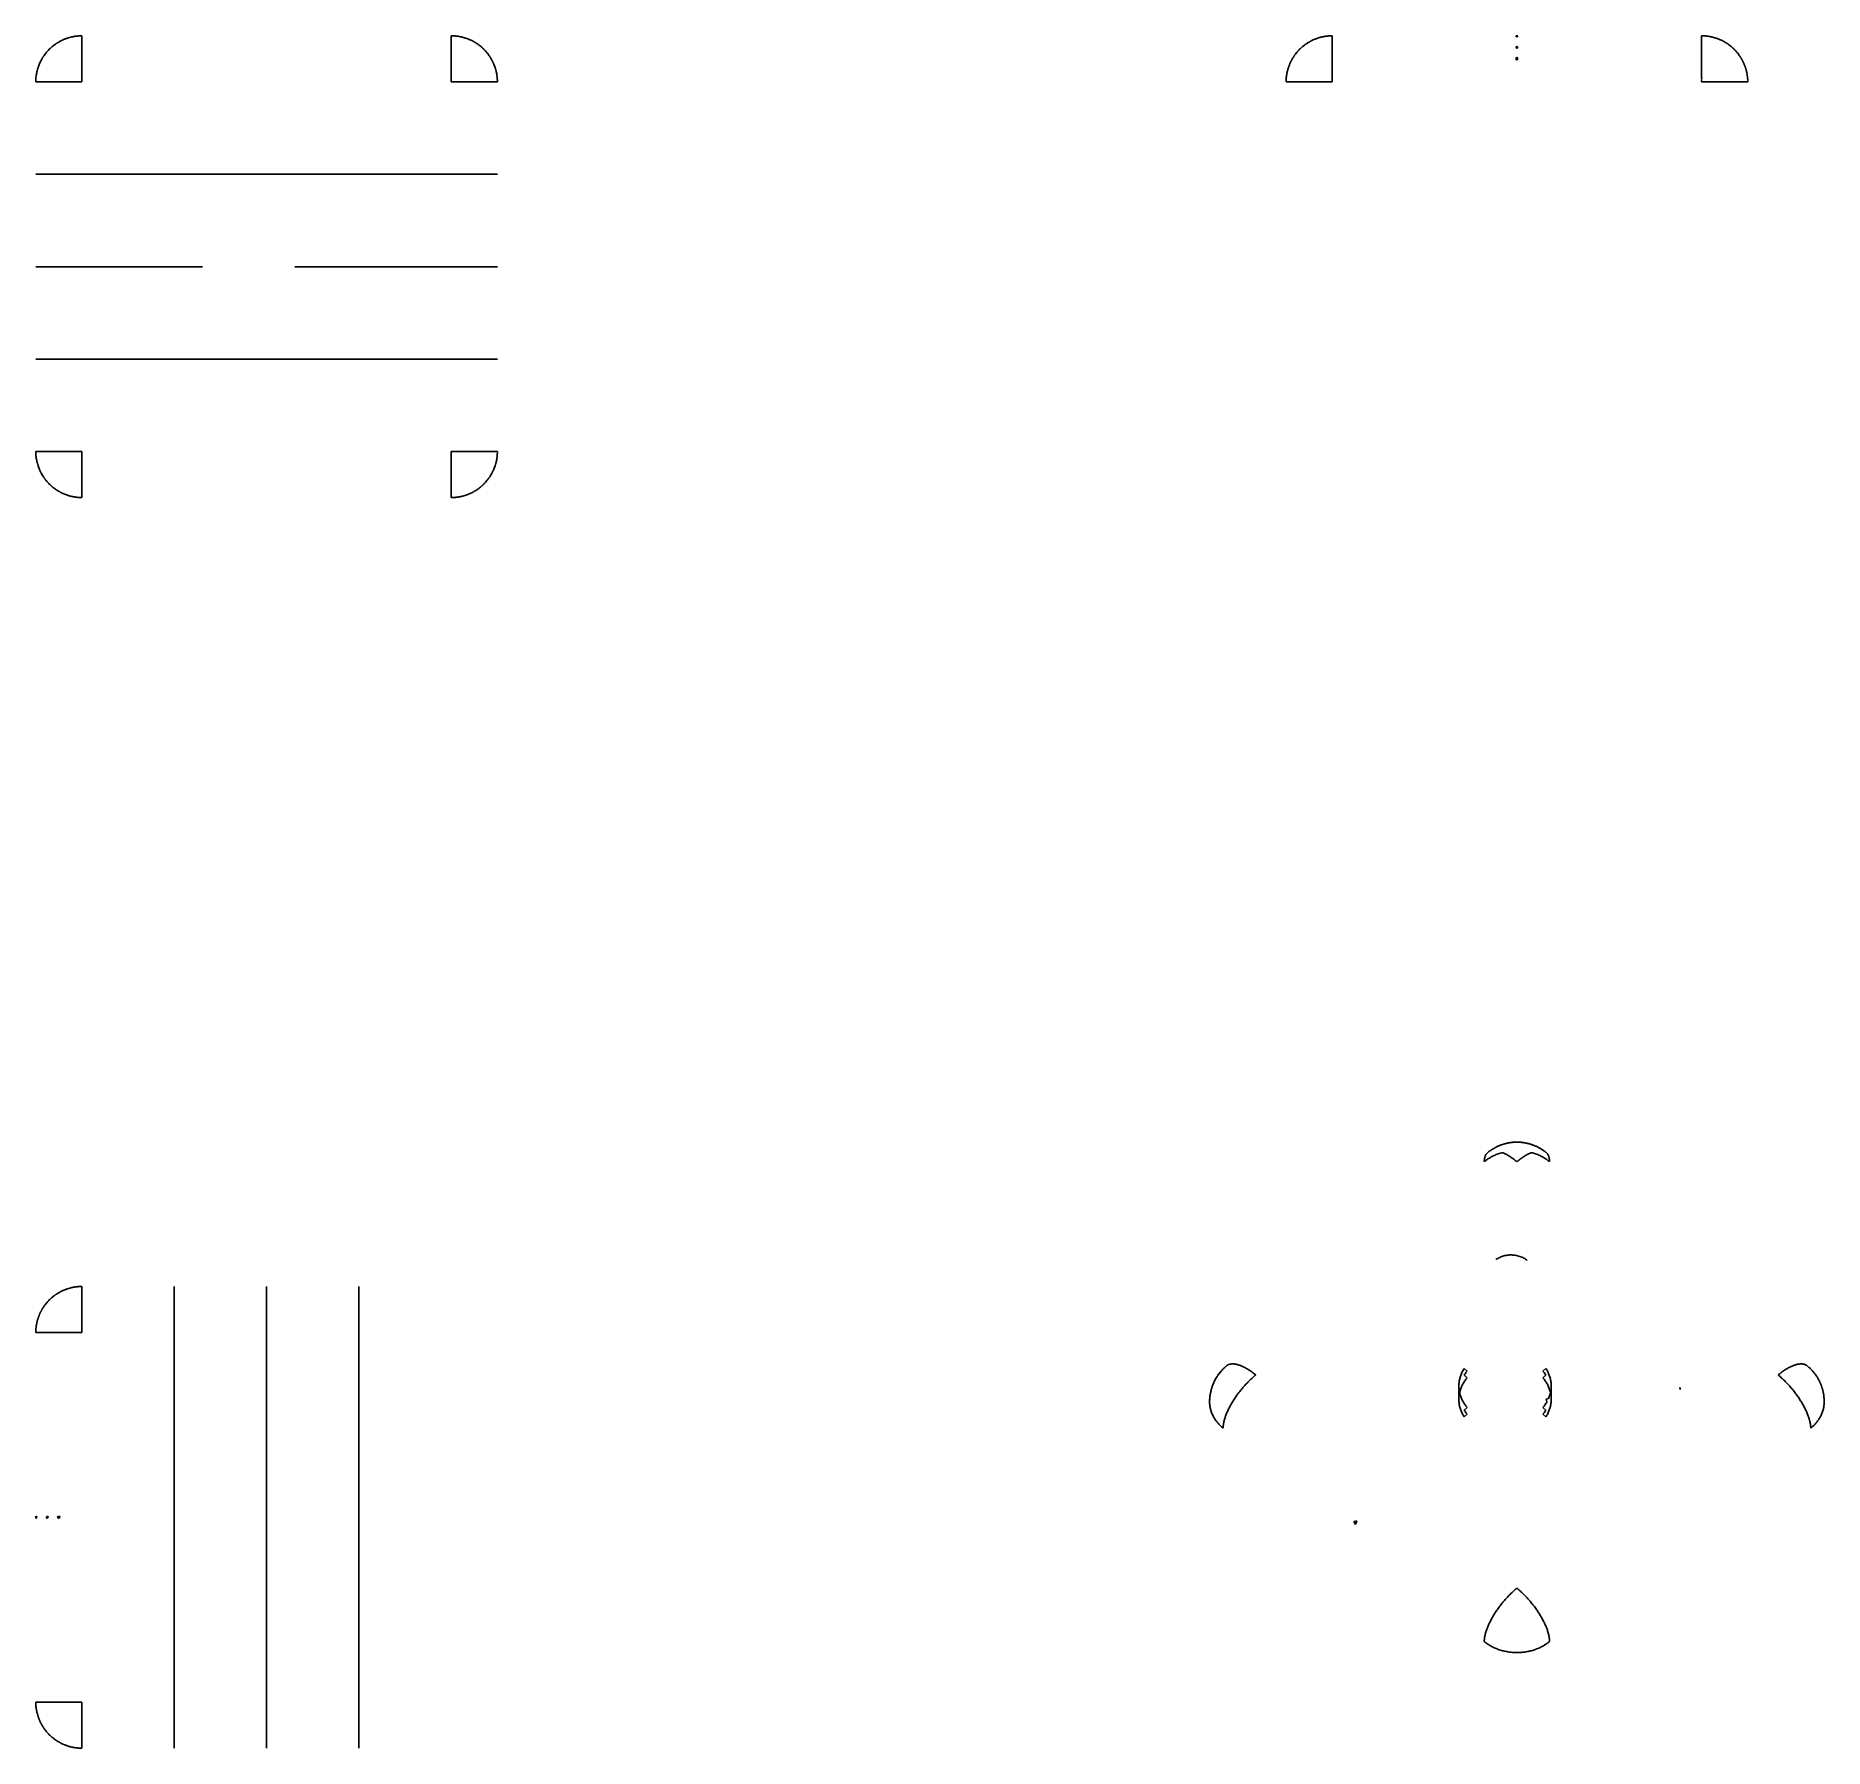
# Model space of a CAD drawing. Header units: metres. Extents: x 128 to 709, y -684 to -128.
import ezdxf

# ---------------------------------------------------------------- set-up
doc = ezdxf.new("R2010")
doc.units = ezdxf.units.M

msp = doc.modelspace()

# ---------------------------------------------------------------- linework, layer by layer
for p, q in [((131.53, -133.61), (131.37, -133.85)), ((131.53, -133.61), (131.69, -133.45)), ((131.69, -133.45), (131.77, -133.33)), ((131.77, -133.33), (131.93, -133.17)), ((132.01, -133.05), (131.93, -133.17)), ((132.01, -133.05), (132.27, -132.79)), ((132.52, -132.52), (132.27, -132.79)), ((132.52, -132.52), (132.79, -132.27)), ((133.05, -132.01), (132.79, -132.27)), ((133.05, -132.01), (133.17, -131.93)), ((133.33, -131.77), (133.17, -131.93)), ((133.33, -131.77), (133.45, -131.69)), ((133.61, -131.53), (133.45, -131.69)), ((133.61, -131.53), (133.85, -131.37)), ((133.85, -131.37), (133.9, -131.31)), ((133.9, -131.31), (134.14, -131.14)), ((134.19, -131.08), (134.14, -131.14)), ((134.19, -131.08), (134.49, -130.87)), ((134.79, -130.66), (134.49, -130.87)), ((134.79, -130.66), (134.86, -130.64)), ((134.86, -130.64), (135.11, -130.46)), ((135.17, -130.44), (135.11, -130.46)), ((135.42, -130.26), (135.17, -130.44)), ((135.42, -130.26), (135.61, -130.17)), ((135.74, -130.08), (135.61, -130.17)), ((135.74, -130.08), (135.93, -129.99)), ((136.06, -129.9), (135.93, -129.99)), ((136.06, -129.9), (136.39, -129.73)), ((136.71, -129.57), (136.39, -129.73)), ((136.71, -129.57), (137.05, -129.42)), ((137.39, -129.27), (137.05, -129.42)), ((137.39, -129.27), (137.51, -129.24)), ((137.51, -129.24), (137.73, -129.14)), ((137.73, -129.14), (137.86, -129.11)), ((138.07, -129), (137.86, -129.11)), ((138.07, -129), (138.34, -128.93)), ((138.34, -128.93), (138.42, -128.89)), ((138.42, -128.89), (138.69, -128.82)), ((138.77, -128.77), (138.69, -128.82)), ((138.77, -128.77), (139.13, -128.68)), ((139.48, -128.58), (139.13, -128.68)), ((139.48, -128.58), (139.84, -128.5)), ((140.2, -128.42), (139.84, -128.5)), ((140.2, -128.42), (140.39, -128.4)), ((140.56, -128.35), (140.39, -128.4)), ((140.56, -128.35), (140.76, -128.34)), ((140.93, -128.29), (140.76, -128.34)), ((140.93, -128.29), (141.29, -128.25)), ((141.66, -128.2), (141.29, -128.25)), ((141.66, -128.2), (142.03, -128.17)), ((142.39, -128.15), (142.03, -128.17)), ((142.39, -128.15), (142.5, -128.16)), ((142.76, -128.14), (142.5, -128.16)), ((143.13, -128.13), (142.76, -128.14)), ((143.13, -128.13), (143.13, -128.15)), ((143.13, -128.15), (143.13, -128.17)), ((143.13, -128.2), (143.13, -128.17)), ((143.13, -128.2), (143.13, -128.25)), ((143.13, -128.29), (143.13, -128.25)), ((143.13, -128.29), (143.13, -128.35)), ((143.13, -128.42), (143.13, -128.35)), ((143.13, -128.42), (143.13, -128.5)), ((143.13, -128.58), (143.13, -128.5)), ((143.13, -128.58), (143.13, -128.68)), ((143.13, -128.77), (143.13, -128.68)), ((143.13, -128.77), (143.13, -128.89)), ((143.13, -129), (143.13, -128.89)), ((143.13, -129), (143.13, -129.14)), ((143.13, -129.27), (143.13, -129.14)), ((143.13, -129.27), (143.13, -129.42)), ((143.13, -129.57), (143.13, -129.42)), ((143.13, -129.57), (143.13, -129.73)), ((143.13, -129.9), (143.13, -129.73)), ((143.13, -129.9), (143.13, -130.08)), ((143.13, -130.26), (143.13, -130.08)), ((143.13, -130.26), (143.13, -130.46)), ((143.13, -130.66), (143.13, -130.46)), ((143.13, -130.66), (143.13, -130.87)), ((143.13, -131.08), (143.13, -130.87)), ((143.13, -131.08), (143.13, -131.31)), ((143.13, -131.53), (143.13, -131.31)), ((143.13, -131.53), (143.13, -131.77)), ((143.13, -132.01), (143.13, -131.77)), ((143.13, -132.01), (143.13, -132.27)), ((143.13, -132.52), (143.13, -132.27)), ((143.13, -132.52), (143.13, -132.79)), ((143.13, -133.05), (143.13, -132.79)), ((143.13, -133.05), (143.13, -133.33)), ((143.13, -133.61), (143.13, -133.33)), ((143.13, -133.61), (143.13, -133.9)), ((263.13, -128.13), (263.5, -128.14)), ((263.13, -128.13), (263.13, -128.15)), ((263.13, -128.15), (263.13, -128.17)), ((263.13, -128.2), (263.13, -128.17)), ((263.13, -128.2), (263.13, -128.25)), ((263.13, -128.29), (263.13, -128.25)), ((263.13, -128.29), (263.13, -128.35)), ((263.13, -128.42), (263.13, -128.35)), ((263.13, -128.42), (263.13, -128.5)), ((263.13, -128.58), (263.13, -128.5)), ((263.13, -128.58), (263.13, -128.68)), ((263.13, -128.77), (263.13, -128.68)), ((263.13, -128.77), (263.13, -128.89)), ((263.13, -129), (263.13, -128.89)), ((263.13, -129), (263.13, -129.14)), ((263.13, -129.27), (263.13, -129.14)), ((263.13, -129.27), (263.13, -129.42)), ((263.13, -129.57), (263.13, -129.42)), ((263.13, -129.57), (263.13, -129.73)), ((263.13, -129.9), (263.13, -129.73)), ((263.13, -129.9), (263.13, -130.08)), ((263.13, -130.26), (263.13, -130.08)), ((263.13, -130.26), (263.13, -130.46)), ((263.13, -130.66), (263.13, -130.46)), ((263.13, -130.66), (263.13, -130.87)), ((263.13, -131.08), (263.13, -130.87)), ((263.13, -131.08), (263.13, -131.31)), ((263.13, -131.53), (263.13, -131.31)), ((263.13, -131.53), (263.13, -131.77)), ((263.13, -132.01), (263.13, -131.77)), ((263.13, -132.01), (263.13, -132.27)), ((263.13, -132.52), (263.13, -132.27)), ((263.13, -132.52), (263.13, -132.79)), ((263.13, -133.05), (263.13, -132.79)), ((263.13, -133.05), (263.13, -133.33)), ((263.13, -133.61), (263.13, -133.33)), ((263.13, -133.61), (263.13, -133.9)), ((263.5, -128.14), (263.64, -128.16)), ((263.86, -128.15), (263.64, -128.16)), ((263.86, -128.15), (264.01, -128.16)), ((264.15, -128.17), (264.01, -128.16)), ((264.15, -128.17), (264.23, -128.17)), ((264.23, -128.17), (264.38, -128.19)), ((264.6, -128.2), (264.38, -128.19)), ((264.6, -128.2), (264.88, -128.25)), ((264.96, -128.25), (264.88, -128.25)), ((264.96, -128.25), (265.25, -128.3)), ((265.33, -128.29), (265.25, -128.3)), ((265.33, -128.29), (265.69, -128.35)), ((265.69, -128.35), (265.75, -128.37)), ((266.05, -128.42), (265.75, -128.37)), ((266.05, -128.42), (266.12, -128.43)), ((266.18, -128.45), (266.12, -128.43)), ((266.18, -128.45), (266.41, -128.5)), ((266.41, -128.5), (266.48, -128.51)), ((266.77, -128.58), (266.48, -128.51)), ((266.77, -128.58), (266.97, -128.65)), ((267.13, -128.68), (266.97, -128.65)), ((267.13, -128.68), (267.33, -128.75)), ((267.48, -128.77), (267.33, -128.75)), ((267.48, -128.77), (267.66, -128.86)), ((267.82, -128.89), (267.66, -128.86)), ((267.83, -128.89), (267.82, -128.89)), ((268.15, -129), (267.83, -128.89)), ((268.15, -129), (268.17, -129)), ((268.18, -129), (268.17, -129)), ((268.18, -129), (268.51, -129.14)), ((268.52, -129.14), (268.51, -129.14)), ((268.52, -129.14), (268.63, -129.2)), ((268.87, -129.27), (268.63, -129.2)), ((268.87, -129.27), (268.99, -129.34)), ((269.2, -129.42), (268.99, -129.34)), ((269.2, -129.42), (269.32, -129.49)), ((269.54, -129.57), (269.32, -129.49)), ((269.54, -129.57), (269.79, -129.69)), ((269.87, -129.73), (269.79, -129.69)), ((270.03, -129.82), (269.87, -129.73)), ((270.03, -129.82), (270.11, -129.86)), ((270.2, -129.9), (270.11, -129.86)), ((270.2, -129.9), (270.52, -130.08)), ((270.52, -130.08), (270.56, -130.12)), ((270.84, -130.26), (270.56, -130.12)), ((270.84, -130.26), (270.88, -130.3)), ((271.15, -130.46), (270.88, -130.3)), ((271.15, -130.46), (271.19, -130.5)), ((271.19, -130.5), (271.35, -130.61)), ((271.46, -130.66), (271.35, -130.61)), ((271.46, -130.66), (271.62, -130.77)), ((271.76, -130.87), (271.62, -130.77)), ((271.78, -130.88), (271.76, -130.87)), ((271.78, -130.88), (271.92, -130.98)), ((272.06, -131.08), (271.92, -130.98)), ((272.06, -131.08), (272.19, -131.2)), ((272.35, -131.31), (272.19, -131.2)), ((272.64, -131.53), (272.35, -131.31)), ((272.64, -131.53), (272.92, -131.77)), ((272.92, -131.77), (272.98, -131.85)), ((273.2, -132.01), (272.98, -131.85)), ((273.2, -132.01), (273.28, -132.09)), ((273.37, -132.17), (273.28, -132.09)), ((273.37, -132.17), (273.47, -132.27)), ((273.47, -132.27), (273.55, -132.35)), ((273.73, -132.52), (273.55, -132.35)), ((273.73, -132.52), (273.91, -132.72)), ((273.99, -132.79), (273.91, -132.72)), ((274.09, -132.91), (273.99, -132.79)), ((274.09, -132.91), (274.17, -132.98)), ((274.24, -133.05), (274.17, -132.98)), ((274.24, -133.05), (274.43, -133.29)), ((274.48, -133.33), (274.43, -133.29)), ((274.48, -133.33), (274.5, -133.36)), ((274.72, -133.61), (274.5, -133.36)), ((274.72, -133.61), (274.74, -133.64)), ((274.76, -133.67), (274.74, -133.64)), ((537.79, -133.61), (537.62, -133.85)), ((537.79, -133.61), (537.95, -133.45)), ((537.95, -133.45), (538.03, -133.33)), ((538.03, -133.33), (538.1, -133.28)), ((538.19, -133.17), (538.1, -133.28)), ((538.27, -133.05), (538.19, -133.17)), ((538.27, -133.05), (538.35, -132.97)), ((538.43, -132.89), (538.35, -132.97)), ((538.43, -132.89), (538.52, -132.79)), ((538.52, -132.79), (538.6, -132.71)), ((538.78, -132.52), (538.6, -132.71)), ((538.78, -132.52), (538.97, -132.34)), ((539.04, -132.27), (538.97, -132.34)), ((539.17, -132.17), (539.04, -132.27)), ((539.17, -132.17), (539.24, -132.09)), ((539.31, -132.01), (539.24, -132.09)), ((539.31, -132.01), (539.43, -131.93)), ((539.43, -131.93), (539.55, -131.83)), ((539.59, -131.77), (539.55, -131.83)), ((539.59, -131.77), (539.62, -131.75)), ((539.71, -131.69), (539.62, -131.75)), ((539.87, -131.53), (539.71, -131.69)), ((539.87, -131.53), (539.9, -131.51)), ((539.92, -131.49), (539.9, -131.51)), ((539.92, -131.49), (540.11, -131.37)), ((540.11, -131.37), (540.16, -131.31)), ((540.16, -131.31), (540.19, -131.29)), ((540.19, -131.29), (540.34, -131.18)), ((540.45, -131.08), (540.34, -131.18)), ((540.45, -131.08), (540.6, -130.98)), ((540.75, -130.87), (540.6, -130.98)), ((540.75, -130.87), (540.9, -130.76)), ((541.05, -130.66), (540.9, -130.76)), ((541.05, -130.66), (541.17, -130.59)), ((541.32, -130.48), (541.17, -130.59)), ((541.36, -130.46), (541.32, -130.48)), ((541.6, -130.31), (541.36, -130.46)), ((541.6, -130.31), (541.63, -130.29)), ((541.67, -130.26), (541.63, -130.29)), ((541.67, -130.26), (541.86, -130.17)), ((541.86, -130.17), (541.95, -130.11)), ((541.99, -130.08), (541.95, -130.11)), ((541.99, -130.08), (542.05, -130.06)), ((542.18, -129.99), (542.05, -130.06)), ((542.31, -129.9), (542.18, -129.99)), ((542.31, -129.9), (542.41, -129.85)), ((542.5, -129.81), (542.41, -129.85)), ((542.5, -129.81), (542.64, -129.73)), ((542.64, -129.73), (542.74, -129.69)), ((542.97, -129.57), (542.74, -129.69)), ((542.97, -129.57), (543.19, -129.47)), ((543.31, -129.42), (543.19, -129.47)), ((543.41, -129.37), (543.31, -129.42)), ((543.41, -129.37), (543.53, -129.32)), ((543.64, -129.27), (543.53, -129.32)), ((543.64, -129.27), (543.77, -129.24)), ((543.77, -129.24), (543.89, -129.18)), ((543.99, -129.14), (543.89, -129.18)), ((543.99, -129.14), (544.01, -129.13)), ((544.11, -129.11), (544.01, -129.13)), ((544.33, -129), (544.11, -129.11)), ((544.33, -129), (544.35, -129)), ((544.37, -128.99), (544.35, -129)), ((544.37, -128.99), (544.59, -128.93)), ((544.59, -128.93), (544.68, -128.89)), ((544.68, -128.89), (544.7, -128.88)), ((544.7, -128.88), (544.86, -128.84)), ((545.03, -128.77), (544.86, -128.84)), ((545.03, -128.77), (545.18, -128.73)), ((545.34, -128.68), (545.18, -128.73)), ((545.34, -128.68), (545.38, -128.68)), ((545.38, -128.68), (545.54, -128.63)), ((545.74, -128.58), (545.54, -128.63)), ((545.74, -128.58), (545.84, -128.56)), ((546.04, -128.51), (545.84, -128.56)), ((546.1, -128.5), (546.04, -128.51)), ((546.34, -128.44), (546.1, -128.5)), ((546.34, -128.44), (546.4, -128.43)), ((546.46, -128.42), (546.4, -128.43)), ((546.46, -128.42), (546.65, -128.4)), ((546.65, -128.4), (546.76, -128.37)), ((546.82, -128.35), (546.76, -128.37)), ((546.82, -128.35), (546.85, -128.35)), ((546.85, -128.35), (546.87, -128.35)), ((546.87, -128.35), (546.88, -128.35)), ((547.01, -128.34), (546.88, -128.35)), ((547.18, -128.29), (547.01, -128.34)), ((547.18, -128.29), (547.26, -128.28)), ((547.34, -128.27), (547.26, -128.28)), ((547.35, -128.27), (547.34, -128.27)), ((547.37, -128.27), (547.35, -128.27)), ((547.37, -128.27), (547.39, -128.27)), ((547.4, -128.27), (547.39, -128.27)), ((547.4, -128.27), (547.55, -128.25)), ((547.55, -128.25), (547.63, -128.23)), ((547.63, -128.23), (547.85, -128.22)), ((547.91, -128.2), (547.85, -128.22)), ((547.91, -128.2), (548.14, -128.18)), ((548.28, -128.17), (548.14, -128.18)), ((548.36, -128.16), (548.28, -128.17)), ((548.36, -128.16), (548.38, -128.16)), ((548.38, -128.16), (548.4, -128.16)), ((548.4, -128.16), (548.41, -128.16)), ((548.42, -128.16), (548.41, -128.16)), ((548.42, -128.16), (548.51, -128.15)), ((548.65, -128.15), (548.51, -128.15)), ((548.65, -128.15), (548.76, -128.16)), ((548.76, -128.16), (548.87, -128.15)), ((548.87, -128.15), (548.88, -128.15)), ((548.88, -128.15), (548.9, -128.15)), ((548.9, -128.15), (548.91, -128.15)), ((548.91, -128.15), (548.93, -128.15)), ((549.02, -128.14), (548.93, -128.15)), ((549.02, -128.14), (549.12, -128.15)), ((549.12, -128.15), (549.15, -128.15)), ((549.15, -128.15), (549.18, -128.15)), ((549.18, -128.15), (549.21, -128.15)), ((549.21, -128.15), (549.25, -128.15)), ((549.38, -128.13), (549.25, -128.15)), ((549.38, -128.13), (549.38, -128.15)), ((549.38, -128.15), (549.38, -128.17)), ((549.38, -128.2), (549.38, -128.17)), ((549.38, -128.2), (549.38, -128.25)), ((549.38, -128.29), (549.38, -128.25)), ((549.38, -128.29), (549.38, -128.35)), ((549.38, -128.42), (549.38, -128.35)), ((549.38, -128.42), (549.38, -128.5)), ((549.38, -128.58), (549.38, -128.5)), ((549.38, -128.58), (549.38, -128.68)), ((549.38, -128.77), (549.38, -128.68)), ((549.38, -128.77), (549.38, -128.89)), ((549.38, -129), (549.38, -128.89)), ((549.38, -129), (549.38, -129.14)), ((549.38, -129.27), (549.38, -129.14)), ((549.38, -129.27), (549.38, -129.42)), ((549.38, -129.57), (549.38, -129.42)), ((549.38, -129.57), (549.38, -129.73)), ((549.38, -129.9), (549.38, -129.73)), ((549.38, -129.9), (549.38, -130.08)), ((549.38, -130.26), (549.38, -130.08)), ((549.38, -130.26), (549.38, -130.46)), ((549.38, -130.66), (549.38, -130.46)), ((549.38, -130.66), (549.38, -130.87)), ((549.38, -131.08), (549.38, -130.87)), ((549.38, -131.08), (549.38, -131.31)), ((549.38, -131.53), (549.38, -131.31)), ((549.38, -131.53), (549.38, -131.77)), ((549.38, -132.01), (549.38, -131.77)), ((549.38, -132.01), (549.38, -132.27)), ((549.38, -132.52), (549.38, -132.27)), ((549.38, -132.52), (549.38, -132.79)), ((549.38, -133.05), (549.38, -132.79)), ((549.38, -133.05), (549.38, -133.33)), ((549.38, -133.61), (549.38, -133.33)), ((549.38, -133.61), (549.38, -133.9)), ((609.02, -128.13), (609.38, -128.58)), ((609.02, -128.13), (609.37, -128.13)), ((609.02, -131.88), (609.38, -131.53)), ((609.02, -131.88), (609.38, -132.27)), ((609.38, -128.13), (609.37, -128.13)), ((609.71, -128.13), (609.38, -128.58)), ((609.71, -128.13), (609.38, -128.13)), ((609.71, -131.88), (609.38, -131.53)), ((609.71, -131.88), (609.38, -132.27)), ((669.38, -128.13), (669.64, -128.16)), ((669.38, -128.13), (669.38, -128.15)), ((669.38, -128.15), (669.38, -128.17)), ((669.38, -128.2), (669.38, -128.17)), ((669.38, -128.2), (669.38, -128.25)), ((669.38, -128.29), (669.38, -128.25)), ((669.38, -128.29), (669.38, -128.35)), ((669.38, -128.42), (669.38, -128.35)), ((669.38, -128.42), (669.38, -128.5)), ((669.38, -128.58), (669.38, -128.5)), ((669.38, -128.58), (669.38, -128.68)), ((669.38, -128.77), (669.38, -128.68)), ((669.38, -128.77), (669.38, -128.89)), ((669.38, -129), (669.38, -128.89)), ((669.38, -129), (669.38, -129.14)), ((669.38, -129.27), (669.38, -129.14)), ((669.38, -129.27), (669.38, -129.42)), ((669.38, -129.57), (669.38, -129.42)), ((669.38, -129.57), (669.38, -129.73)), ((669.38, -129.9), (669.38, -129.73)), ((669.38, -129.9), (669.38, -130.08)), ((669.38, -130.26), (669.38, -130.08)), ((669.38, -130.26), (669.38, -130.46)), ((669.38, -130.66), (669.38, -130.46)), ((669.38, -130.66), (669.38, -130.87)), ((669.38, -131.08), (669.38, -130.87)), ((669.38, -131.08), (669.38, -131.31)), ((669.38, -131.53), (669.38, -131.31)), ((669.38, -131.53), (669.38, -131.77)), ((669.38, -132.01), (669.38, -131.77)), ((669.38, -132.01), (669.38, -132.27)), ((669.38, -132.52), (669.38, -132.27)), ((669.38, -132.52), (669.38, -132.79)), ((669.38, -133.05), (669.38, -132.79)), ((669.38, -133.05), (669.38, -133.33)), ((669.38, -133.61), (669.38, -133.33)), ((669.38, -133.61), (669.38, -133.9)), ((669.75, -128.14), (669.64, -128.16)), ((669.75, -128.14), (669.9, -128.16)), ((670.01, -128.16), (669.9, -128.16)), ((670.12, -128.15), (670.01, -128.16)), ((670.12, -128.15), (670.26, -128.16)), ((670.41, -128.17), (670.26, -128.16)), ((670.41, -128.17), (670.49, -128.17)), ((670.49, -128.17), (670.63, -128.19)), ((670.85, -128.2), (670.63, -128.19)), ((670.85, -128.2), (671.14, -128.25)), ((671.22, -128.25), (671.14, -128.25)), ((671.22, -128.25), (671.51, -128.3)), ((671.59, -128.29), (671.51, -128.3)), ((671.59, -128.29), (671.76, -128.34)), ((671.76, -128.34), (671.95, -128.35)), ((671.95, -128.35), (672.01, -128.37)), ((672.12, -128.4), (672.01, -128.37)), ((672.31, -128.42), (672.12, -128.4)), ((672.31, -128.42), (672.37, -128.43)), ((672.44, -128.45), (672.37, -128.43)), ((672.44, -128.45), (672.67, -128.5)), ((672.67, -128.5), (672.73, -128.51)), ((673.03, -128.58), (672.73, -128.51)), ((673.03, -128.58), (673.23, -128.65)), ((673.38, -128.68), (673.23, -128.65)), ((673.38, -128.68), (673.59, -128.75)), ((673.74, -128.77), (673.59, -128.75)), ((673.74, -128.77), (673.83, -128.82)), ((673.83, -128.82), (673.91, -128.86)), ((674.07, -128.89), (673.91, -128.86)), ((674.09, -128.89), (674.07, -128.89)), ((674.17, -128.93), (674.09, -128.89)), ((674.41, -129), (674.17, -128.93)), ((674.41, -129), (674.42, -129)), ((674.44, -129), (674.42, -129)), ((674.44, -129), (674.66, -129.11)), ((674.66, -129.11), (674.78, -129.14)), ((674.78, -129.14), (674.88, -129.2)), ((675, -129.24), (674.88, -129.2)), ((675.12, -129.27), (675, -129.24)), ((675.12, -129.27), (675.24, -129.34)), ((675.46, -129.42), (675.24, -129.34)), ((675.46, -129.42), (675.58, -129.49)), ((675.8, -129.57), (675.58, -129.49)), ((675.8, -129.57), (676.04, -129.69)), ((676.13, -129.73), (676.04, -129.69)), ((676.29, -129.82), (676.13, -129.73)), ((676.29, -129.82), (676.37, -129.86)), ((676.46, -129.9), (676.37, -129.86)), ((676.46, -129.9), (676.59, -129.99)), ((676.59, -129.99), (676.78, -130.08)), ((676.91, -130.17), (676.78, -130.08)), ((677.1, -130.26), (676.91, -130.17)), ((677.1, -130.26), (677.14, -130.3)), ((677.18, -130.34), (677.14, -130.3)), ((677.18, -130.34), (677.34, -130.44)), ((677.34, -130.44), (677.41, -130.46)), ((677.41, -130.46), (677.45, -130.5)), ((677.45, -130.5), (677.61, -130.61)), ((677.72, -130.66), (677.61, -130.61)), ((677.72, -130.66), (677.88, -130.77)), ((678.02, -130.87), (677.88, -130.77)), ((678.03, -130.88), (678.02, -130.87)), ((678.03, -130.88), (678.18, -130.98)), ((678.32, -131.08), (678.18, -130.98)), ((678.32, -131.08), (678.37, -131.14)), ((678.37, -131.14), (678.44, -131.2)), ((678.61, -131.31), (678.44, -131.2)), ((678.66, -131.37), (678.61, -131.31)), ((678.9, -131.53), (678.66, -131.37)), ((678.9, -131.53), (679.06, -131.69)), ((679.06, -131.69), (679.18, -131.77)), ((679.18, -131.77), (679.24, -131.85)), ((679.34, -131.93), (679.24, -131.85)), ((679.46, -132.01), (679.34, -131.93)), ((679.46, -132.01), (679.54, -132.09)), ((679.62, -132.17), (679.54, -132.09)), ((679.62, -132.17), (679.72, -132.27)), ((679.72, -132.27), (679.81, -132.35)), ((679.99, -132.52), (679.81, -132.35)), ((679.99, -132.52), (680.17, -132.72)), ((680.24, -132.79), (680.17, -132.72)), ((680.35, -132.91), (680.24, -132.79)), ((680.35, -132.91), (680.42, -132.98)), ((680.5, -133.05), (680.42, -132.98)), ((680.5, -133.05), (680.58, -133.17)), ((680.58, -133.17), (680.68, -133.29)), ((680.74, -133.33), (680.68, -133.29)), ((680.74, -133.33), (680.76, -133.36)), ((680.82, -133.45), (680.76, -133.36)), ((680.98, -133.61), (680.82, -133.45)), ((680.98, -133.61), (681, -133.64)), ((681.02, -133.67), (681, -133.64)), ((128.58, -139.48), (128.68, -139.13)), ((128.77, -138.77), (128.68, -139.13)), ((128.77, -138.77), (128.82, -138.69)), ((128.82, -138.69), (128.89, -138.42)), ((128.89, -138.42), (128.93, -138.34)), ((129, -138.07), (128.93, -138.34)), ((129, -138.07), (129.11, -137.86)), ((129.11, -137.86), (129.14, -137.73)), ((129.14, -137.73), (129.24, -137.51)), ((129.27, -137.39), (129.24, -137.51)), ((129.27, -137.39), (129.42, -137.05)), ((129.57, -136.71), (129.42, -137.05)), ((129.57, -136.71), (129.73, -136.39)), ((129.9, -136.06), (129.73, -136.39)), ((129.9, -136.06), (129.99, -135.93)), ((129.99, -135.93), (130.08, -135.74)), ((130.08, -135.74), (130.17, -135.61)), ((130.26, -135.42), (130.17, -135.61)), ((130.26, -135.42), (130.44, -135.17)), ((130.44, -135.17), (130.46, -135.11)), ((130.46, -135.11), (130.64, -134.86)), ((130.66, -134.79), (130.64, -134.86)), ((130.66, -134.79), (130.87, -134.49)), ((131.08, -134.19), (130.87, -134.49)), ((131.08, -134.19), (131.14, -134.14)), ((131.14, -134.14), (131.31, -133.9)), ((131.31, -133.9), (131.37, -133.85)), ((143.13, -134.19), (143.13, -133.9)), ((143.13, -134.19), (143.13, -134.49)), ((143.13, -134.79), (143.13, -134.49)), ((143.13, -134.79), (143.13, -135.11)), ((143.13, -135.42), (143.13, -135.11)), ((143.13, -135.42), (143.13, -135.74)), ((143.13, -136.06), (143.13, -135.74)), ((143.13, -136.06), (143.13, -136.39)), ((143.13, -136.71), (143.13, -136.39)), ((143.13, -136.71), (143.13, -137.05)), ((143.13, -137.39), (143.13, -137.05)), ((143.13, -137.39), (143.13, -137.73)), ((143.13, -138.07), (143.13, -137.73)), ((143.13, -138.07), (143.13, -138.42)), ((143.13, -138.77), (143.13, -138.42)), ((143.13, -138.77), (143.13, -139.13)), ((143.13, -139.48), (143.13, -139.13)), ((263.13, -134.19), (263.13, -133.9)), ((263.13, -134.19), (263.13, -134.49)), ((263.13, -134.79), (263.13, -134.49)), ((263.13, -134.79), (263.13, -135.11)), ((263.13, -135.42), (263.13, -135.11)), ((263.13, -135.42), (263.13, -135.74)), ((263.13, -136.06), (263.13, -135.74)), ((263.13, -136.06), (263.13, -136.39)), ((263.13, -136.71), (263.13, -136.39)), ((263.13, -136.71), (263.13, -137.05)), ((263.13, -137.39), (263.13, -137.05)), ((263.13, -137.39), (263.13, -137.73)), ((263.13, -138.07), (263.13, -137.73)), ((263.13, -138.07), (263.13, -138.42)), ((263.13, -138.77), (263.13, -138.42)), ((263.13, -138.77), (263.13, -139.13)), ((263.13, -139.48), (263.13, -139.13)), ((274.76, -133.67), (274.95, -133.9)), ((274.95, -133.9), (274.97, -133.93)), ((274.97, -133.93), (275.07, -134.08)), ((275.18, -134.19), (275.07, -134.08)), ((275.18, -134.19), (275.28, -134.35)), ((275.39, -134.49), (275.28, -134.35)), ((275.39, -134.49), (275.49, -134.65)), ((275.6, -134.79), (275.49, -134.65)), ((275.6, -134.79), (275.66, -134.92)), ((275.77, -135.07), (275.66, -134.92)), ((275.8, -135.11), (275.77, -135.07)), ((275.94, -135.34), (275.8, -135.11)), ((275.94, -135.34), (275.97, -135.38)), ((275.99, -135.42), (275.97, -135.38)), ((275.99, -135.42), (276.15, -135.7)), ((276.18, -135.74), (276.15, -135.7)), ((276.18, -135.74), (276.2, -135.79)), ((276.36, -136.06), (276.2, -135.79)), ((276.36, -136.06), (276.4, -136.15)), ((276.45, -136.24), (276.4, -136.15)), ((276.45, -136.24), (276.52, -136.39)), ((276.52, -136.39), (276.57, -136.48)), ((276.69, -136.71), (276.57, -136.48)), ((276.69, -136.71), (276.79, -136.94)), ((276.84, -137.05), (276.79, -136.94)), ((276.89, -137.16), (276.84, -137.05)), ((276.89, -137.16), (276.94, -137.27)), ((276.99, -137.39), (276.94, -137.27)), ((276.99, -137.39), (277.07, -137.64)), ((277.12, -137.73), (277.07, -137.64)), ((277.12, -137.73), (277.12, -137.75)), ((277.25, -138.07), (277.12, -137.75)), ((277.25, -138.07), (277.26, -138.1)), ((277.26, -138.12), (277.26, -138.1)), ((277.26, -138.12), (277.37, -138.42)), ((277.37, -138.42), (277.37, -138.45)), ((277.37, -138.45), (277.42, -138.6)), ((277.48, -138.77), (277.42, -138.6)), ((277.48, -138.77), (277.53, -138.93)), ((277.57, -139.08), (277.53, -138.93)), ((277.57, -139.08), (277.58, -139.13)), ((277.58, -139.13), (277.63, -139.28)), ((277.68, -139.48), (277.63, -139.28)), ((534.83, -139.48), (534.9, -139.28)), ((534.93, -139.13), (534.9, -139.28)), ((534.93, -139.13), (535, -138.93)), ((535.03, -138.77), (535, -138.93)), ((535.03, -138.77), (535.08, -138.69)), ((535.08, -138.69), (535.12, -138.6)), ((535.14, -138.44), (535.12, -138.6)), ((535.15, -138.42), (535.14, -138.44)), ((535.15, -138.42), (535.19, -138.34)), ((535.26, -138.1), (535.19, -138.34)), ((535.26, -138.07), (535.36, -137.86)), ((535.26, -138.07), (535.26, -138.09)), ((535.26, -138.1), (535.26, -138.09)), ((535.36, -137.86), (535.39, -137.73)), ((535.39, -137.73), (535.46, -137.63)), ((535.49, -137.51), (535.46, -137.63)), ((535.53, -137.39), (535.49, -137.51)), ((535.53, -137.39), (535.59, -137.27)), ((535.68, -137.05), (535.59, -137.27)), ((535.68, -137.05), (535.74, -136.93)), ((535.82, -136.71), (535.74, -136.93)), ((535.82, -136.71), (535.95, -136.47)), ((535.99, -136.39), (535.95, -136.47)), ((536.07, -136.23), (535.99, -136.39)), ((536.07, -136.23), (536.11, -136.14)), ((536.16, -136.06), (536.11, -136.14)), ((536.16, -136.06), (536.25, -135.93)), ((536.25, -135.93), (536.34, -135.74)), ((536.34, -135.74), (536.43, -135.61)), ((536.52, -135.42), (536.43, -135.61)), ((536.52, -135.42), (536.56, -135.38)), ((536.6, -135.33), (536.56, -135.38)), ((536.6, -135.33), (536.69, -135.17)), ((536.69, -135.17), (536.72, -135.11)), ((536.72, -135.11), (536.76, -135.06)), ((536.76, -135.06), (536.87, -134.91)), ((536.91, -134.79), (536.87, -134.91)), ((536.91, -134.79), (537.02, -134.64)), ((537.12, -134.49), (537.02, -134.64)), ((537.14, -134.48), (537.12, -134.49)), ((537.14, -134.48), (537.24, -134.34)), ((537.34, -134.19), (537.24, -134.34)), ((537.34, -134.19), (537.4, -134.14)), ((537.4, -134.14), (537.46, -134.07)), ((537.56, -133.9), (537.46, -134.07)), ((537.56, -133.9), (537.62, -133.85)), ((549.38, -134.19), (549.38, -133.9)), ((549.38, -134.19), (549.38, -134.49)), ((549.38, -134.79), (549.38, -134.49)), ((549.38, -134.79), (549.38, -135.11)), ((549.38, -135.42), (549.38, -135.11)), ((549.38, -135.42), (549.38, -135.74)), ((549.38, -136.06), (549.38, -135.74)), ((549.38, -136.06), (549.38, -136.39)), ((549.38, -136.71), (549.38, -136.39)), ((549.38, -136.71), (549.38, -137.05)), ((549.38, -137.39), (549.38, -137.05)), ((549.38, -137.39), (549.38, -137.73)), ((549.38, -138.07), (549.38, -137.73)), ((549.38, -138.07), (549.38, -138.42)), ((549.38, -138.77), (549.38, -138.42)), ((549.38, -138.77), (549.38, -139.13)), ((549.38, -139.48), (549.38, -139.13)), ((609.02, -135.63), (609.38, -135.11)), ((609.02, -135.63), (609.38, -136.06)), ((609.71, -135.63), (609.38, -135.11)), ((609.71, -135.63), (609.38, -136.06)), ((669.38, -134.19), (669.38, -133.9)), ((669.38, -134.19), (669.38, -134.49)), ((669.38, -134.79), (669.38, -134.49)), ((669.38, -134.79), (669.38, -135.11)), ((669.38, -135.42), (669.38, -135.11)), ((669.38, -135.42), (669.38, -135.74)), ((669.38, -136.06), (669.38, -135.74)), ((669.38, -136.06), (669.38, -136.39)), ((669.38, -136.71), (669.38, -136.39)), ((669.38, -136.71), (669.38, -137.05)), ((669.38, -137.39), (669.38, -137.05)), ((669.38, -137.39), (669.38, -137.73)), ((669.38, -138.07), (669.38, -137.73)), ((669.38, -138.07), (669.38, -138.42)), ((669.38, -138.77), (669.38, -138.42)), ((669.38, -138.77), (669.38, -139.13)), ((669.38, -139.48), (669.38, -139.13)), ((681.02, -133.67), (681.14, -133.85)), ((681.14, -133.85), (681.21, -133.9)), ((681.21, -133.9), (681.23, -133.93)), ((681.23, -133.93), (681.33, -134.08)), ((681.43, -134.19), (681.33, -134.08)), ((681.43, -134.19), (681.54, -134.35)), ((681.64, -134.49), (681.54, -134.35)), ((681.64, -134.49), (681.75, -134.65)), ((681.86, -134.79), (681.75, -134.65)), ((681.86, -134.79), (681.92, -134.92)), ((682.03, -135.07), (681.92, -134.92)), ((682.05, -135.11), (682.03, -135.07)), ((682.2, -135.34), (682.05, -135.11)), ((682.2, -135.34), (682.23, -135.38)), ((682.25, -135.42), (682.23, -135.38)), ((682.25, -135.42), (682.34, -135.61)), ((682.34, -135.61), (682.41, -135.7)), ((682.43, -135.74), (682.41, -135.7)), ((682.43, -135.74), (682.45, -135.79)), ((682.52, -135.93), (682.45, -135.79)), ((682.61, -136.06), (682.52, -135.93)), ((682.61, -136.06), (682.66, -136.15)), ((682.7, -136.24), (682.66, -136.15)), ((682.7, -136.24), (682.78, -136.39)), ((682.78, -136.39), (682.82, -136.48)), ((682.94, -136.71), (682.82, -136.48)), ((682.94, -136.71), (683.04, -136.94)), ((683.09, -137.05), (683.04, -136.94)), ((683.14, -137.16), (683.09, -137.05)), ((683.14, -137.16), (683.19, -137.27)), ((683.24, -137.39), (683.19, -137.27)), ((683.24, -137.39), (683.27, -137.51)), ((683.27, -137.51), (683.33, -137.64)), ((683.38, -137.73), (683.33, -137.64)), ((683.38, -137.73), (683.38, -137.75)), ((683.41, -137.86), (683.38, -137.75)), ((683.51, -138.07), (683.41, -137.86)), ((683.51, -138.07), (683.51, -138.1)), ((683.52, -138.12), (683.51, -138.1)), ((683.52, -138.12), (683.58, -138.34)), ((683.58, -138.34), (683.62, -138.42)), ((683.62, -138.42), (683.63, -138.45)), ((683.63, -138.45), (683.67, -138.6)), ((683.74, -138.77), (683.67, -138.6)), ((683.74, -138.77), (683.78, -138.93)), ((683.83, -139.08), (683.78, -138.93)), ((683.83, -139.08), (683.84, -139.13)), ((683.84, -139.13), (683.88, -139.28)), ((683.93, -139.48), (683.88, -139.28)), ((128.13, -143.13), (128.14, -142.76)), ((128.13, -143.13), (128.15, -143.13)), ((128.14, -142.76), (128.16, -142.5)), ((128.15, -142.39), (128.17, -142.03)), ((128.15, -142.39), (128.16, -142.5)), ((128.15, -143.13), (128.17, -143.13)), ((128.2, -141.66), (128.17, -142.03)), ((128.2, -143.13), (128.17, -143.13)), ((128.2, -141.66), (128.25, -141.29)), ((128.2, -143.13), (128.25, -143.13)), ((128.29, -140.93), (128.25, -141.29)), ((128.29, -143.13), (128.25, -143.13)), ((128.29, -140.93), (128.34, -140.76)), ((128.29, -143.13), (128.35, -143.13)), ((128.35, -140.56), (128.34, -140.76)), ((128.35, -140.56), (128.4, -140.39)), ((128.42, -143.13), (128.35, -143.13)), ((128.42, -140.2), (128.4, -140.39)), ((128.42, -140.2), (128.5, -139.84)), ((128.42, -143.13), (128.5, -143.13)), ((128.58, -139.48), (128.5, -139.84)), ((128.58, -143.13), (128.5, -143.13)), ((128.58, -143.13), (128.68, -143.13)), ((128.77, -143.13), (128.68, -143.13)), ((128.77, -143.13), (128.89, -143.13)), ((129, -143.13), (128.89, -143.13)), ((129, -143.13), (129.14, -143.13)), ((129.27, -143.13), (129.14, -143.13)), ((129.27, -143.13), (129.42, -143.13)), ((129.57, -143.13), (129.42, -143.13)), ((129.57, -143.13), (129.73, -143.13)), ((129.9, -143.13), (129.73, -143.13)), ((129.9, -143.13), (130.08, -143.13)), ((130.26, -143.13), (130.08, -143.13)), ((130.26, -143.13), (130.46, -143.13)), ((130.66, -143.13), (130.46, -143.13)), ((130.66, -143.13), (130.87, -143.13)), ((131.08, -143.13), (130.87, -143.13)), ((131.08, -143.13), (131.31, -143.13)), ((131.53, -143.13), (131.31, -143.13)), ((131.53, -143.13), (131.77, -143.13)), ((132.01, -143.13), (131.77, -143.13)), ((132.01, -143.13), (132.27, -143.13)), ((132.52, -143.13), (132.27, -143.13)), ((132.52, -143.13), (132.79, -143.13)), ((133.05, -143.13), (132.79, -143.13)), ((133.05, -143.13), (133.33, -143.13)), ((133.61, -143.13), (133.33, -143.13)), ((133.61, -143.13), (133.9, -143.13)), ((134.19, -143.13), (133.9, -143.13)), ((134.19, -143.13), (134.49, -143.13)), ((134.79, -143.13), (134.49, -143.13)), ((134.79, -143.13), (135.11, -143.13)), ((135.42, -143.13), (135.11, -143.13)), ((135.42, -143.13), (135.74, -143.13)), ((136.06, -143.13), (135.74, -143.13)), ((136.06, -143.13), (136.39, -143.13)), ((136.71, -143.13), (136.39, -143.13)), ((136.71, -143.13), (137.05, -143.13)), ((137.39, -143.13), (137.05, -143.13)), ((137.39, -143.13), (137.73, -143.13)), ((138.07, -143.13), (137.73, -143.13)), ((138.07, -143.13), (138.42, -143.13)), ((138.77, -143.13), (138.42, -143.13)), ((138.77, -143.13), (139.13, -143.13)), ((139.48, -143.13), (139.13, -143.13)), ((139.48, -143.13), (139.84, -143.13)), ((140.2, -143.13), (139.84, -143.13)), ((140.2, -143.13), (140.56, -143.13)), ((140.93, -143.13), (140.56, -143.13)), ((140.93, -143.13), (141.29, -143.13)), ((141.66, -143.13), (141.29, -143.13)), ((141.66, -143.13), (142.03, -143.13)), ((142.39, -143.13), (142.03, -143.13)), ((142.39, -143.13), (142.76, -143.13)), ((143.13, -143.13), (142.76, -143.13)), ((143.13, -139.48), (143.13, -139.84)), ((143.13, -140.2), (143.13, -139.84)), ((143.13, -140.2), (143.13, -140.56)), ((143.13, -140.93), (143.13, -140.56)), ((143.13, -140.93), (143.13, -141.29)), ((143.13, -141.66), (143.13, -141.29)), ((143.13, -141.66), (143.13, -142.03)), ((143.13, -142.39), (143.13, -142.03)), ((143.13, -142.39), (143.13, -142.76)), ((143.13, -143.13), (143.13, -142.76)), ((263.13, -139.48), (263.13, -139.84)), ((263.13, -140.2), (263.13, -139.84)), ((263.13, -140.2), (263.13, -140.56)), ((263.13, -140.93), (263.13, -140.56)), ((263.13, -140.93), (263.13, -141.29)), ((263.13, -141.66), (263.13, -141.29)), ((263.13, -141.66), (263.13, -142.03)), ((263.13, -142.39), (263.13, -142.03)), ((263.13, -142.39), (263.13, -142.76)), ((263.13, -143.13), (263.13, -142.76)), ((263.13, -143.13), (263.5, -143.13)), ((263.86, -143.13), (263.5, -143.13)), ((263.86, -143.13), (264.23, -143.13)), ((264.6, -143.13), (264.23, -143.13)), ((264.6, -143.13), (264.96, -143.13)), ((265.33, -143.13), (264.96, -143.13)), ((265.33, -143.13), (265.69, -143.13)), ((266.05, -143.13), (265.69, -143.13)), ((266.05, -143.13), (266.41, -143.13)), ((266.77, -143.13), (266.41, -143.13)), ((266.77, -143.13), (267.13, -143.13)), ((267.48, -143.13), (267.13, -143.13)), ((267.48, -143.13), (267.83, -143.13)), ((268.18, -143.13), (267.83, -143.13)), ((268.18, -143.13), (268.52, -143.13)), ((268.87, -143.13), (268.52, -143.13)), ((268.87, -143.13), (269.2, -143.13)), ((269.54, -143.13), (269.2, -143.13)), ((269.54, -143.13), (269.87, -143.13)), ((270.2, -143.13), (269.87, -143.13)), ((270.2, -143.13), (270.52, -143.13)), ((270.84, -143.13), (270.52, -143.13)), ((270.84, -143.13), (271.15, -143.13)), ((271.46, -143.13), (271.15, -143.13)), ((271.46, -143.13), (271.76, -143.13)), ((272.06, -143.13), (271.76, -143.13)), ((272.06, -143.13), (272.35, -143.13)), ((272.64, -143.13), (272.35, -143.13)), ((272.64, -143.13), (272.92, -143.13)), ((273.2, -143.13), (272.92, -143.13)), ((273.2, -143.13), (273.47, -143.13)), ((273.73, -143.13), (273.47, -143.13)), ((273.73, -143.13), (273.99, -143.13)), ((274.24, -143.13), (273.99, -143.13)), ((274.24, -143.13), (274.48, -143.13)), ((274.72, -143.13), (274.48, -143.13)), ((274.72, -143.13), (274.95, -143.13)), ((275.18, -143.13), (274.95, -143.13)), ((275.18, -143.13), (275.39, -143.13)), ((275.6, -143.13), (275.39, -143.13)), ((275.6, -143.13), (275.8, -143.13)), ((275.99, -143.13), (275.8, -143.13)), ((275.99, -143.13), (276.18, -143.13)), ((276.36, -143.13), (276.18, -143.13)), ((276.36, -143.13), (276.52, -143.13)), ((276.69, -143.13), (276.52, -143.13)), ((276.69, -143.13), (276.84, -143.13)), ((276.99, -143.13), (276.84, -143.13)), ((276.99, -143.13), (277.12, -143.13)), ((277.25, -143.13), (277.12, -143.13)), ((277.25, -143.13), (277.37, -143.13)), ((277.48, -143.13), (277.37, -143.13)), ((277.48, -143.13), (277.58, -143.13)), ((277.68, -143.13), (277.58, -143.13)), ((277.68, -139.48), (277.69, -139.59)), ((277.68, -143.13), (277.76, -143.13)), ((277.75, -139.78), (277.69, -139.59)), ((277.76, -139.84), (277.75, -139.78)), ((277.81, -140.08), (277.76, -139.84)), ((277.84, -143.13), (277.76, -143.13)), ((277.81, -140.08), (277.83, -140.14)), ((277.84, -140.2), (277.83, -140.14)), ((277.84, -140.2), (277.89, -140.51)), ((277.84, -143.13), (277.9, -143.13)), ((277.9, -140.56), (277.89, -140.51)), ((277.9, -140.56), (277.9, -140.61)), ((277.9, -140.63), (277.9, -140.61)), ((277.9, -140.64), (277.9, -140.63)), ((277.9, -140.67), (277.9, -140.64)), ((277.97, -140.93), (277.9, -140.67)), ((277.97, -143.13), (277.9, -143.13)), ((277.97, -140.93), (277.98, -141.01)), ((277.97, -143.13), (278.01, -143.13)), ((277.99, -141.09), (277.98, -141.01)), ((277.99, -141.1), (277.99, -141.09)), ((277.99, -141.12), (277.99, -141.1)), ((277.99, -141.12), (277.99, -141.13)), ((278.01, -141.29), (277.99, -141.13)), ((278.01, -141.29), (278.02, -141.37)), ((278.06, -143.13), (278.01, -143.13)), ((278.02, -141.37), (278.04, -141.61)), ((278.06, -141.66), (278.04, -141.61)), ((278.06, -141.66), (278.07, -141.88)), ((278.06, -143.13), (278.08, -143.13)), ((278.08, -142.03), (278.07, -141.88)), ((278.09, -142.11), (278.08, -142.03)), ((278.11, -143.13), (278.08, -143.13)), ((278.09, -142.11), (278.09, -142.13)), ((278.09, -142.13), (278.09, -142.14)), ((278.09, -142.14), (278.09, -142.15)), ((278.09, -142.15), (278.09, -142.24)), ((278.11, -142.39), (278.09, -142.24)), ((278.11, -142.39), (278.11, -142.62)), ((278.11, -142.64), (278.11, -142.62)), ((278.11, -142.65), (278.11, -142.64)), ((278.11, -142.66), (278.11, -142.65)), ((278.12, -142.76), (278.11, -142.66)), ((278.12, -142.76), (278.11, -142.86)), ((278.11, -142.89), (278.11, -142.86)), ((278.11, -142.92), (278.11, -142.89)), ((278.11, -142.96), (278.11, -142.92)), ((278.11, -142.99), (278.11, -142.96)), ((278.13, -143.13), (278.11, -142.99)), ((278.13, -143.13), (278.11, -143.13)), ((534.38, -143.13), (534.42, -142.87)), ((534.38, -143.13), (534.4, -143.13)), ((534.39, -142.76), (534.42, -142.62)), ((534.42, -142.87), (534.39, -142.76)), ((534.4, -142.39), (534.42, -142.25)), ((534.4, -142.39), (534.42, -142.5)), ((534.4, -143.13), (534.43, -143.13)), ((534.43, -142.1), (534.42, -142.25)), ((534.42, -142.5), (534.42, -142.62)), ((534.43, -142.03), (534.44, -141.88)), ((534.43, -142.1), (534.43, -142.03)), ((534.46, -143.13), (534.43, -143.13)), ((534.46, -141.66), (534.44, -141.88)), ((534.46, -141.66), (534.51, -141.37)), ((534.46, -143.13), (534.5, -143.13)), ((534.5, -141.29), (534.55, -141.01)), ((534.5, -141.29), (534.51, -141.37)), ((534.55, -143.13), (534.5, -143.13)), ((534.55, -140.93), (534.59, -140.76)), ((534.55, -140.93), (534.55, -141.01)), ((534.55, -143.13), (534.61, -143.13)), ((534.59, -140.76), (534.61, -140.56)), ((534.61, -140.56), (534.63, -140.5)), ((534.67, -143.13), (534.61, -143.13)), ((534.65, -140.39), (534.63, -140.5)), ((534.67, -140.2), (534.65, -140.39)), ((534.67, -140.2), (534.69, -140.14)), ((534.67, -143.13), (534.75, -143.13)), ((534.71, -140.08), (534.69, -140.14)), ((534.71, -140.08), (534.75, -139.84)), ((534.75, -139.84), (534.77, -139.78)), ((534.83, -143.13), (534.75, -143.13)), ((534.83, -139.48), (534.77, -139.78)), ((534.83, -143.13), (534.93, -143.13)), ((535.03, -143.13), (534.93, -143.13)), ((535.03, -143.13), (535.15, -143.13)), ((535.26, -143.13), (535.15, -143.13)), ((535.26, -143.13), (535.39, -143.13)), ((535.53, -143.13), (535.39, -143.13)), ((535.53, -143.13), (535.68, -143.13)), ((535.82, -143.13), (535.68, -143.13)), ((535.82, -143.13), (535.99, -143.13)), ((536.16, -143.13), (535.99, -143.13)), ((536.16, -143.13), (536.34, -143.13)), ((536.52, -143.13), (536.34, -143.13)), ((536.52, -143.13), (536.72, -143.13)), ((536.91, -143.13), (536.72, -143.13)), ((536.91, -143.13), (537.12, -143.13)), ((537.34, -143.13), (537.12, -143.13)), ((537.34, -143.13), (537.56, -143.13)), ((537.79, -143.13), (537.56, -143.13)), ((537.79, -143.13), (538.03, -143.13)), ((538.27, -143.13), (538.03, -143.13)), ((538.27, -143.13), (538.52, -143.13)), ((538.78, -143.13), (538.52, -143.13)), ((538.78, -143.13), (539.04, -143.13)), ((539.31, -143.13), (539.04, -143.13)), ((539.31, -143.13), (539.59, -143.13)), ((539.87, -143.13), (539.59, -143.13)), ((539.87, -143.13), (540.16, -143.13)), ((540.45, -143.13), (540.16, -143.13)), ((540.45, -143.13), (540.75, -143.13)), ((541.05, -143.13), (540.75, -143.13)), ((541.05, -143.13), (541.36, -143.13)), ((541.67, -143.13), (541.36, -143.13)), ((541.67, -143.13), (541.99, -143.13)), ((542.31, -143.13), (541.99, -143.13)), ((542.31, -143.13), (542.64, -143.13)), ((542.97, -143.13), (542.64, -143.13)), ((542.97, -143.13), (543.31, -143.13)), ((543.64, -143.13), (543.31, -143.13)), ((543.64, -143.13), (543.99, -143.13)), ((544.33, -143.13), (543.99, -143.13)), ((544.33, -143.13), (544.68, -143.13)), ((545.03, -143.13), (544.68, -143.13)), ((545.03, -143.13), (545.38, -143.13)), ((545.74, -143.13), (545.38, -143.13)), ((545.74, -143.13), (546.1, -143.13)), ((546.46, -143.13), (546.1, -143.13)), ((546.46, -143.13), (546.82, -143.13)), ((547.18, -143.13), (546.82, -143.13)), ((547.18, -143.13), (547.55, -143.13)), ((547.91, -143.13), (547.55, -143.13)), ((547.91, -143.13), (548.14, -143.09)), ((548.14, -143.09), (548.28, -143.13)), ((548.51, -143.09), (548.28, -143.13)), ((548.65, -143.13), (548.51, -143.09)), ((548.65, -143.13), (548.87, -143.09)), ((549.02, -143.13), (548.87, -143.09)), ((549.38, -143.13), (549.02, -143.13)), ((549.38, -141.66), (549.35, -141.88)), ((549.35, -141.88), (549.38, -142.03)), ((549.35, -142.25), (549.38, -142.03)), ((549.38, -142.39), (549.35, -142.25)), ((549.38, -142.39), (549.35, -142.62)), ((549.35, -142.62), (549.38, -142.76)), ((549.38, -139.48), (549.38, -139.84)), ((549.38, -140.2), (549.38, -139.84)), ((549.38, -140.2), (549.38, -140.56)), ((549.38, -140.93), (549.38, -140.56)), ((549.38, -140.93), (549.38, -141.29)), ((549.38, -141.66), (549.38, -141.29)), ((549.38, -143.13), (549.38, -142.76)), ((669.38, -139.48), (669.38, -139.84)), ((669.38, -140.2), (669.38, -139.84)), ((669.38, -140.2), (669.38, -140.56)), ((669.38, -140.93), (669.38, -140.56)), ((669.38, -140.93), (669.38, -141.29)), ((669.38, -141.66), (669.38, -141.29)), ((669.38, -141.66), (669.42, -141.88)), ((669.42, -141.88), (669.38, -142.03)), ((669.38, -142.03), (669.42, -142.25)), ((669.38, -142.39), (669.42, -142.25)), ((669.38, -142.39), (669.42, -142.62)), ((669.42, -142.62), (669.38, -142.76)), ((669.38, -143.13), (669.38, -142.76)), ((669.38, -143.13), (669.75, -143.13)), ((669.9, -143.09), (669.75, -143.13)), ((670.12, -143.13), (669.9, -143.09)), ((670.12, -143.13), (670.26, -143.09)), ((670.49, -143.13), (670.26, -143.09)), ((670.49, -143.13), (670.63, -143.09)), ((670.85, -143.13), (670.63, -143.09)), ((670.85, -143.13), (671.22, -143.13)), ((671.59, -143.13), (671.22, -143.13)), ((671.59, -143.13), (671.95, -143.13)), ((672.31, -143.13), (671.95, -143.13)), ((672.31, -143.13), (672.67, -143.13)), ((673.03, -143.13), (672.67, -143.13)), ((673.03, -143.13), (673.38, -143.13)), ((673.74, -143.13), (673.38, -143.13)), ((673.74, -143.13), (674.09, -143.13)), ((674.44, -143.13), (674.09, -143.13)), ((674.44, -143.13), (674.78, -143.13)), ((675.12, -143.13), (674.78, -143.13)), ((675.12, -143.13), (675.46, -143.13)), ((675.8, -143.13), (675.46, -143.13)), ((675.8, -143.13), (676.13, -143.13)), ((676.46, -143.13), (676.13, -143.13)), ((676.46, -143.13), (676.78, -143.13)), ((677.1, -143.13), (676.78, -143.13)), ((677.1, -143.13), (677.41, -143.13)), ((677.72, -143.13), (677.41, -143.13)), ((677.72, -143.13), (678.02, -143.13)), ((678.32, -143.13), (678.02, -143.13)), ((678.32, -143.13), (678.61, -143.13)), ((678.9, -143.13), (678.61, -143.13)), ((678.9, -143.13), (679.18, -143.13)), ((679.46, -143.13), (679.18, -143.13)), ((679.46, -143.13), (679.72, -143.13)), ((679.99, -143.13), (679.72, -143.13)), ((679.99, -143.13), (680.24, -143.13)), ((680.5, -143.13), (680.24, -143.13)), ((680.5, -143.13), (680.74, -143.13)), ((680.98, -143.13), (680.74, -143.13)), ((680.98, -143.13), (681.21, -143.13)), ((681.43, -143.13), (681.21, -143.13)), ((681.43, -143.13), (681.64, -143.13)), ((681.86, -143.13), (681.64, -143.13)), ((681.86, -143.13), (682.05, -143.13)), ((682.25, -143.13), (682.05, -143.13)), ((682.25, -143.13), (682.43, -143.13)), ((682.61, -143.13), (682.43, -143.13)), ((682.61, -143.13), (682.78, -143.13)), ((682.94, -143.13), (682.78, -143.13)), ((682.94, -143.13), (683.09, -143.13)), ((683.24, -143.13), (683.09, -143.13)), ((683.24, -143.13), (683.38, -143.13)), ((683.51, -143.13), (683.38, -143.13)), ((683.51, -143.13), (683.62, -143.13)), ((683.74, -143.13), (683.62, -143.13)), ((683.74, -143.13), (683.84, -143.13)), ((683.93, -143.13), (683.84, -143.13)), ((683.93, -139.48), (683.95, -139.58)), ((683.93, -143.13), (684.02, -143.13)), ((684, -139.78), (683.95, -139.58)), ((684.02, -139.84), (684, -139.78)), ((684.07, -140.08), (684.02, -139.84)), ((684.1, -143.13), (684.02, -143.13)), ((684.07, -140.08), (684.08, -140.14)), ((684.1, -140.2), (684.08, -140.14)), ((684.1, -140.2), (684.11, -140.39)), ((684.1, -143.13), (684.16, -143.13)), ((684.11, -140.39), (684.15, -140.51)), ((684.16, -140.56), (684.15, -140.51)), ((684.16, -140.56), (684.16, -140.59)), ((684.16, -140.59), (684.16, -140.61)), ((684.16, -140.61), (684.16, -140.63)), ((684.18, -140.76), (684.16, -140.63)), ((684.22, -143.13), (684.16, -143.13)), ((684.22, -140.93), (684.18, -140.76)), ((684.22, -140.93), (684.23, -141.01)), ((684.22, -143.13), (684.27, -143.13)), ((684.24, -141.09), (684.23, -141.01)), ((684.24, -141.1), (684.24, -141.09)), ((684.24, -141.12), (684.24, -141.1)), ((684.24, -141.12), (684.24, -141.13)), ((684.24, -141.14), (684.24, -141.13)), ((684.24, -141.14), (684.27, -141.29)), ((684.27, -141.29), (684.28, -141.37)), ((684.31, -143.13), (684.27, -143.13)), ((684.28, -141.37), (684.3, -141.6)), ((684.31, -141.66), (684.3, -141.6)), ((684.31, -141.66), (684.33, -141.88)), ((684.31, -143.13), (684.34, -143.13)), ((684.34, -142.03), (684.33, -141.88)), ((684.35, -142.11), (684.34, -142.03)), ((684.37, -143.13), (684.34, -143.13)), ((684.35, -142.11), (684.35, -142.13)), ((684.35, -142.13), (684.35, -142.14)), ((684.35, -142.14), (684.35, -142.15)), ((684.35, -142.16), (684.35, -142.15)), ((684.35, -142.16), (684.36, -142.25)), ((684.35, -142.5), (684.37, -142.39)), ((684.35, -142.5), (684.37, -142.62)), ((684.37, -142.39), (684.36, -142.25)), ((684.37, -142.62), (684.37, -142.63)), ((684.37, -142.63), (684.37, -142.65)), ((684.37, -142.65), (684.37, -142.66)), ((684.37, -142.66), (684.37, -142.67)), ((684.38, -142.76), (684.37, -142.67)), ((684.38, -142.76), (684.37, -142.86)), ((684.37, -142.86), (684.37, -142.89)), ((684.37, -142.89), (684.37, -142.92)), ((684.37, -142.92), (684.37, -142.96)), ((684.37, -142.96), (684.37, -142.99)), ((684.38, -143.13), (684.37, -142.99)), ((684.38, -143.13), (684.37, -143.13)), ((128.13, -173.13), (128.15, -173.13)), ((129.9, -173.13), (128.13, -173.13)), ((128.15, -173.13), (128.16, -173.13)), ((128.16, -173.13), (128.17, -173.13)), ((128.17, -173.13), (128.19, -173.13)), ((128.19, -173.13), (128.2, -173.13)), ((128.2, -173.13), (128.22, -173.13)), ((128.22, -173.13), (128.25, -173.13)), ((128.25, -173.13), (128.27, -173.13)), ((128.27, -173.13), (128.29, -173.13)), ((128.29, -173.13), (128.32, -173.13)), ((128.32, -173.13), (128.35, -173.13)), ((128.35, -173.13), (128.38, -173.13)), ((128.38, -173.13), (128.42, -173.13)), ((128.42, -173.13), (128.46, -173.13)), ((128.46, -173.13), (128.5, -173.13)), ((128.5, -173.13), (128.54, -173.13)), ((128.54, -173.13), (128.58, -173.13)), ((128.58, -173.13), (128.63, -173.13)), ((128.63, -173.13), (128.68, -173.13)), ((128.68, -173.13), (128.72, -173.13)), ((128.72, -173.13), (128.77, -173.13)), ((128.77, -173.13), (128.83, -173.13)), ((128.83, -173.13), (128.89, -173.13)), ((128.89, -173.13), (128.95, -173.13)), ((128.95, -173.13), (129, -173.13)), ((129, -173.13), (129.07, -173.13)), ((129.07, -173.13), (129.14, -173.13)), ((129.14, -173.13), (129.2, -173.13)), ((129.2, -173.13), (129.27, -173.13)), ((129.27, -173.13), (129.34, -173.13)), ((129.34, -173.13), (129.42, -173.13)), ((129.42, -173.13), (129.49, -173.13)), ((129.49, -173.13), (129.57, -173.13)), ((129.57, -173.13), (129.65, -173.13)), ((129.65, -173.13), (129.73, -173.13)), ((129.73, -173.13), (129.82, -173.13)), ((129.82, -173.13), (129.9, -173.13)), ((129.9, -173.13), (129.99, -173.13)), ((131.88, -173.13), (129.9, -173.13)), ((129.99, -173.13), (130.08, -173.13)), ((130.08, -173.13), (130.17, -173.13)), ((130.17, -173.13), (130.26, -173.13)), ((130.26, -173.13), (130.36, -173.13)), ((130.36, -173.13), (130.46, -173.13)), ((130.46, -173.13), (130.56, -173.13)), ((130.56, -173.13), (130.66, -173.13)), ((130.66, -173.13), (130.76, -173.13)), ((130.76, -173.13), (130.87, -173.13)), ((130.87, -173.13), (130.97, -173.13)), ((130.97, -173.13), (131.08, -173.13)), ((131.08, -173.13), (131.19, -173.13)), ((131.19, -173.13), (131.31, -173.13)), ((131.31, -173.13), (131.42, -173.13)), ((131.42, -173.13), (131.53, -173.13)), ((131.53, -173.13), (131.65, -173.13)), ((131.65, -173.13), (131.77, -173.13)), ((131.77, -173.13), (131.89, -173.13)), ((133.86, -173.13), (131.88, -173.13)), ((131.89, -173.13), (132.01, -173.13)), ((132.01, -173.13), (132.14, -173.13)), ((132.14, -173.13), (132.27, -173.13)), ((132.27, -173.13), (132.39, -173.13)), ((132.39, -173.13), (132.52, -173.13)), ((132.52, -173.13), (132.65, -173.13)), ((132.65, -173.13), (132.79, -173.13)), ((132.79, -173.13), (132.92, -173.13)), ((132.92, -173.13), (133.05, -173.13)), ((133.05, -173.13), (133.19, -173.13)), ((133.19, -173.13), (133.33, -173.13)), ((133.33, -173.13), (133.47, -173.13)), ((133.47, -173.13), (133.61, -173.13)), ((133.61, -173.13), (133.76, -173.13)), ((133.76, -173.13), (133.9, -173.13)), ((135.63, -173.13), (133.86, -173.13)), ((133.9, -173.13), (134.05, -173.13)), ((134.05, -173.13), (134.19, -173.13)), ((134.19, -173.13), (134.34, -173.13)), ((134.34, -173.13), (134.49, -173.13)), ((134.49, -173.13), (134.64, -173.13)), ((134.64, -173.13), (134.79, -173.13)), ((134.79, -173.13), (134.95, -173.13)), ((134.95, -173.13), (135.11, -173.13)), ((135.11, -173.13), (135.26, -173.13)), ((135.26, -173.13), (135.42, -173.13)), ((135.42, -173.13), (135.58, -173.13)), ((135.58, -173.13), (135.74, -173.13)), ((156.48, -173.13), (135.63, -173.13)), ((135.74, -173.13), (135.9, -173.13)), ((135.9, -173.13), (136.06, -173.13)), ((136.06, -173.13), (136.22, -173.13)), ((136.22, -173.13), (136.39, -173.13)), ((136.39, -173.13), (136.55, -173.13)), ((136.55, -173.13), (136.71, -173.13)), ((136.71, -173.13), (136.88, -173.13)), ((136.88, -173.13), (137.05, -173.13)), ((137.05, -173.13), (137.22, -173.13)), ((137.22, -173.13), (137.39, -173.13)), ((137.39, -173.13), (137.56, -173.13)), ((137.56, -173.13), (137.73, -173.13)), ((137.73, -173.13), (137.9, -173.13)), ((137.9, -173.13), (138.07, -173.13)), ((138.07, -173.13), (138.25, -173.13)), ((138.25, -173.13), (138.42, -173.13)), ((138.42, -173.13), (138.6, -173.13)), ((138.6, -173.13), (138.77, -173.13)), ((138.77, -173.13), (138.95, -173.13)), ((138.95, -173.13), (139.13, -173.13)), ((139.13, -173.13), (139.31, -173.13)), ((139.31, -173.13), (139.48, -173.13)), ((139.48, -173.13), (139.66, -173.13)), ((139.66, -173.13), (139.84, -173.13)), ((139.84, -173.13), (140.02, -173.13)), ((140.02, -173.13), (140.2, -173.13)), ((140.2, -173.13), (140.38, -173.13)), ((140.38, -173.13), (140.56, -173.13)), ((140.56, -173.13), (140.75, -173.13)), ((140.75, -173.13), (140.93, -173.13)), ((140.93, -173.13), (141.11, -173.13)), ((141.11, -173.13), (141.29, -173.13)), ((141.29, -173.13), (141.48, -173.13)), ((141.48, -173.13), (141.66, -173.13)), ((141.66, -173.13), (141.84, -173.13)), ((141.84, -173.13), (142.03, -173.13)), ((142.03, -173.13), (142.21, -173.13)), ((142.21, -173.13), (142.39, -173.13)), ((142.39, -173.13), (142.58, -173.13)), ((142.58, -173.13), (142.76, -173.13)), ((142.76, -173.13), (142.94, -173.13)), ((142.94, -173.13), (143.13, -173.13)), ((143.13, -173.13), (162.59, -173.13)), ((158.96, -173.13), (156.48, -173.13)), ((161.41, -173.13), (158.96, -173.13)), ((161.43, -173.13), (161.41, -173.13)), ((161.67, -173.13), (161.43, -173.13)), ((161.7, -173.13), (161.67, -173.13)), ((161.74, -173.13), (161.7, -173.13)), ((161.99, -173.13), (161.74, -173.13)), ((162.03, -173.13), (161.99, -173.13)), ((162.07, -173.13), (162.03, -173.13)), ((162.34, -173.13), (162.07, -173.13)), ((162.38, -173.13), (162.34, -173.13)), ((162.43, -173.13), (162.38, -173.13)), ((162.71, -173.13), (162.43, -173.13)), ((162.59, -173.13), (162.71, -173.13)), ((162.71, -173.13), (162.84, -173.13)), ((162.76, -173.13), (162.71, -173.13)), ((162.81, -173.13), (162.76, -173.13)), ((163.11, -173.13), (162.81, -173.13)), ((162.84, -173.13), (163.11, -173.13)), ((163.11, -173.13), (163.12, -173.13)), ((163.16, -173.13), (163.11, -173.13)), ((163.12, -173.13), (163.41, -173.13)), ((163.23, -173.13), (163.16, -173.13)), ((163.53, -173.13), (163.23, -173.13)), ((163.41, -173.13), (163.43, -173.13)), ((163.43, -173.13), (163.73, -173.13)), ((163.6, -173.13), (163.53, -173.13)), ((163.67, -173.13), (163.6, -173.13)), ((163.98, -173.13), (163.67, -173.13)), ((163.73, -173.13), (163.75, -173.13)), ((163.75, -173.13), (163.76, -173.13)), ((163.76, -173.13), (164.08, -173.13)), ((164.05, -173.13), (163.98, -173.13)), ((164.12, -173.13), (164.05, -173.13)), ((164.08, -173.13), (164.1, -173.13)), ((164.1, -173.13), (164.12, -173.13)), ((164.12, -173.13), (164.45, -173.13)), ((164.45, -173.13), (164.12, -173.13)), ((164.45, -173.13), (164.48, -173.13)), ((164.54, -173.13), (164.45, -173.13)), ((164.48, -173.13), (164.51, -173.13)), ((164.51, -173.13), (164.85, -173.13)), ((164.63, -173.13), (164.54, -173.13)), ((164.96, -173.13), (164.63, -173.13)), ((164.85, -173.13), (164.88, -173.13)), ((164.88, -173.13), (164.92, -173.13)), ((164.92, -173.13), (165.27, -173.13)), ((165.05, -173.13), (164.96, -173.13)), ((165.14, -173.13), (165.05, -173.13)), ((165.48, -173.13), (165.14, -173.13)), ((165.27, -173.13), (165.31, -173.13)), ((165.31, -173.13), (165.35, -173.13)), ((165.35, -173.13), (165.72, -173.13)), ((165.58, -173.13), (165.48, -173.13)), ((165.69, -173.13), (165.58, -173.13)), ((166.03, -173.13), (165.69, -173.13)), ((165.72, -173.13), (165.76, -173.13)), ((165.76, -173.13), (165.81, -173.13)), ((165.81, -173.13), (166.19, -173.13)), ((166.14, -173.13), (166.03, -173.13)), ((166.25, -173.13), (166.14, -173.13)), ((166.19, -173.13), (166.24, -173.13)), ((166.24, -173.13), (166.3, -173.13)), ((166.6, -173.13), (166.25, -173.13)), ((166.3, -173.13), (166.68, -173.13)), ((166.72, -173.13), (166.6, -173.13)), ((166.68, -173.13), (166.74, -173.13)), ((166.84, -173.13), (166.72, -173.13)), ((166.74, -173.13), (166.8, -173.13)), ((166.8, -173.13), (167.19, -173.13)), ((167.19, -173.13), (166.84, -173.13)), ((167.19, -173.13), (167.26, -173.13)), ((167.32, -173.13), (167.19, -173.13)), ((167.26, -173.13), (167.33, -173.13)), ((167.45, -173.13), (167.32, -173.13)), ((167.33, -173.13), (167.72, -173.13)), ((167.8, -173.13), (167.45, -173.13)), ((167.72, -173.13), (167.8, -173.13)), ((167.8, -173.13), (167.88, -173.13)), ((167.93, -173.13), (167.8, -173.13)), ((167.88, -173.13), (168.27, -173.13)), ((168.08, -173.13), (167.93, -173.13)), ((168.42, -173.13), (168.08, -173.13)), ((168.27, -173.13), (168.36, -173.13)), ((168.36, -173.13), (168.45, -173.13)), ((168.57, -173.13), (168.42, -173.13)), ((168.45, -173.13), (168.84, -173.13)), ((168.72, -173.13), (168.57, -173.13)), ((169.07, -173.13), (168.72, -173.13)), ((168.84, -173.13), (168.94, -173.13)), ((168.94, -173.13), (169.03, -173.13)), ((169.03, -173.13), (169.43, -173.13)), ((169.22, -173.13), (169.07, -173.13)), ((169.38, -173.13), (169.22, -173.13)), ((169.72, -173.13), (169.38, -173.13)), ((169.43, -173.13), (169.53, -173.13)), ((169.53, -173.13), (169.64, -173.13)), ((169.64, -173.13), (170.03, -173.13)), ((169.89, -173.13), (169.72, -173.13)), ((170.05, -173.13), (169.89, -173.13)), ((170.03, -173.13), (170.14, -173.13)), ((170.39, -173.13), (170.05, -173.13)), ((170.14, -173.13), (170.25, -173.13)), ((170.25, -173.13), (170.64, -173.13)), ((170.56, -173.13), (170.39, -173.13)), ((170.73, -173.13), (170.56, -173.13)), ((170.64, -173.13), (170.76, -173.13)), ((171.07, -173.13), (170.73, -173.13)), ((170.76, -173.13), (170.88, -173.13)), ((170.88, -173.13), (171.26, -173.13)), ((171.25, -173.13), (171.07, -173.13)), ((171.42, -173.13), (171.25, -173.13)), ((171.26, -173.13), (171.39, -173.13)), ((171.39, -173.13), (171.51, -173.13)), ((171.76, -173.13), (171.42, -173.13)), ((171.51, -173.13), (171.9, -173.13)), ((171.94, -173.13), (171.76, -173.13)), ((171.9, -173.13), (172.03, -173.13)), ((172.12, -173.13), (171.94, -173.13)), ((172.03, -173.13), (172.16, -173.13)), ((172.45, -173.13), (172.12, -173.13)), ((172.16, -173.13), (172.53, -173.13)), ((172.63, -173.13), (172.45, -173.13)), ((172.53, -173.13), (172.67, -173.13)), ((172.82, -173.13), (172.63, -173.13)), ((172.67, -173.13), (172.8, -173.13)), ((172.8, -173.13), (173.17, -173.13)), ((173.14, -173.13), (172.82, -173.13)), ((173.33, -173.13), (173.14, -173.13)), ((173.17, -173.13), (173.31, -173.13)), ((173.31, -173.13), (173.45, -173.13)), ((173.51, -173.13), (173.33, -173.13)), ((173.45, -173.13), (173.81, -173.13)), ((173.83, -173.13), (173.51, -173.13)), ((173.81, -173.13), (173.95, -173.13)), ((174.02, -173.13), (173.83, -173.13)), ((173.95, -173.13), (174.1, -173.13)), ((174.21, -173.13), (174.02, -173.13)), ((174.1, -173.13), (174.45, -173.13)), ((174.51, -173.13), (174.21, -173.13)), ((174.45, -173.13), (174.59, -173.13)), ((174.7, -173.13), (174.51, -173.13)), ((174.59, -173.13), (174.74, -173.13)), ((174.89, -173.13), (174.7, -173.13)), ((174.74, -173.13), (175.08, -173.13)), ((175.19, -173.13), (174.89, -173.13)), ((175.08, -173.13), (175.22, -173.13)), ((175.38, -173.13), (175.19, -173.13)), ((175.22, -173.13), (175.37, -173.13)), ((175.37, -173.13), (175.7, -173.13)), ((175.57, -173.13), (175.38, -173.13)), ((175.86, -173.13), (175.57, -173.13)), ((175.7, -173.13), (175.84, -173.13)), ((175.84, -173.13), (175.99, -173.13)), ((176.05, -173.13), (175.86, -173.13)), ((175.99, -173.13), (176.31, -173.13)), ((176.23, -173.13), (176.05, -173.13)), ((176.51, -173.13), (176.23, -173.13)), ((176.31, -173.13), (176.45, -173.13)), ((176.45, -173.13), (176.59, -173.13)), ((176.7, -173.13), (176.51, -173.13)), ((176.59, -173.13), (176.9, -173.13)), ((176.88, -173.13), (176.7, -173.13)), ((177.15, -173.13), (176.88, -173.13)), ((176.9, -173.13), (177.04, -173.13)), ((177.04, -173.13), (177.18, -173.13)), ((177.33, -173.13), (177.15, -173.13)), ((177.18, -173.13), (177.47, -173.13)), ((177.51, -173.13), (177.33, -173.13)), ((177.47, -173.13), (177.61, -173.13)), ((177.76, -173.13), (177.51, -173.13)), ((177.61, -173.13), (177.75, -173.13)), ((177.75, -173.13), (178.03, -173.13)), ((177.94, -173.13), (177.76, -173.13)), ((178.11, -173.13), (177.94, -173.13)), ((178.03, -173.13), (178.16, -173.13)), ((178.35, -173.13), (178.11, -173.13)), ((178.16, -173.13), (178.29, -173.13)), ((178.29, -173.13), (178.56, -173.13)), ((178.53, -173.13), (178.35, -173.13)), ((178.69, -173.13), (178.53, -173.13)), ((178.56, -173.13), (178.68, -173.13)), ((178.68, -173.13), (178.8, -173.13)), ((178.92, -173.13), (178.69, -173.13)), ((178.8, -173.13), (179.06, -173.13)), ((179.09, -173.13), (178.92, -173.13)), ((179.06, -173.13), (179.18, -173.13)), ((179.24, -173.13), (179.09, -173.13)), ((179.18, -173.13), (179.29, -173.13)), ((179.46, -173.13), (179.24, -173.13)), ((179.29, -173.13), (179.53, -173.13)), ((179.62, -173.13), (179.46, -173.13)), ((179.53, -173.13), (179.64, -173.13)), ((179.76, -173.13), (179.62, -173.13)), ((179.64, -173.13), (220.38, -173.13)), ((179.97, -173.13), (179.76, -173.13)), ((180.12, -173.13), (179.97, -173.13)), ((219.45, -173.13), (180.12, -173.13)), ((219.63, -173.13), (219.45, -173.13)), ((219.87, -173.13), (219.63, -173.13)), ((220.05, -173.13), (219.87, -173.13)), ((220.23, -173.13), (220.05, -173.13)), ((220.49, -173.13), (220.23, -173.13)), ((220.38, -173.13), (220.52, -173.13)), ((220.68, -173.13), (220.49, -173.13)), ((220.52, -173.13), (220.8, -173.13)), ((220.87, -173.13), (220.68, -173.13)), ((220.8, -173.13), (220.94, -173.13)), ((221.14, -173.13), (220.87, -173.13)), ((220.94, -173.13), (221.08, -173.13)), ((221.08, -173.13), (221.39, -173.13)), ((221.33, -173.13), (221.14, -173.13)), ((221.53, -173.13), (221.33, -173.13)), ((221.39, -173.13), (221.53, -173.13)), ((221.53, -173.13), (221.68, -173.13)), ((221.82, -173.13), (221.53, -173.13)), ((221.68, -173.13), (222, -173.13)), ((222.01, -173.13), (221.82, -173.13)), ((222, -173.13), (222.15, -173.13)), ((222.21, -173.13), (222.01, -173.13)), ((222.15, -173.13), (222.3, -173.13)), ((222.51, -173.13), (222.21, -173.13)), ((222.3, -173.13), (222.63, -173.13)), ((222.71, -173.13), (222.51, -173.13)), ((222.63, -173.13), (222.78, -173.13)), ((222.92, -173.13), (222.71, -173.13)), ((222.78, -173.13), (222.94, -173.13)), ((223.23, -173.13), (222.92, -173.13)), ((222.94, -173.13), (223.29, -173.13)), ((223.43, -173.13), (223.23, -173.13)), ((223.29, -173.13), (223.44, -173.13)), ((223.63, -173.13), (223.43, -173.13)), ((223.44, -173.13), (223.6, -173.13)), ((223.6, -173.13), (223.96, -173.13)), ((223.96, -173.13), (223.63, -173.13)), ((223.96, -173.13), (224.11, -173.13)), ((224.16, -173.13), (223.96, -173.13)), ((224.11, -173.13), (224.27, -173.13)), ((224.36, -173.13), (224.16, -173.13)), ((224.27, -173.13), (224.65, -173.13)), ((224.7, -173.13), (224.36, -173.13)), ((224.65, -173.13), (224.8, -173.13)), ((224.9, -173.13), (224.7, -173.13)), ((224.8, -173.13), (224.95, -173.13)), ((225.1, -173.13), (224.9, -173.13)), ((224.95, -173.13), (225.34, -173.13)), ((225.44, -173.13), (225.1, -173.13)), ((225.34, -173.13), (225.49, -173.13)), ((225.64, -173.13), (225.44, -173.13)), ((225.49, -173.13), (225.64, -173.13)), ((225.64, -173.13), (226.05, -173.13)), ((225.85, -173.13), (225.64, -173.13)), ((226.2, -173.13), (225.85, -173.13)), ((226.05, -173.13), (226.2, -173.13)), ((226.2, -173.13), (226.34, -173.13)), ((226.39, -173.13), (226.2, -173.13)), ((226.34, -173.13), (226.75, -173.13)), ((226.59, -173.13), (226.39, -173.13)), ((226.95, -173.13), (226.59, -173.13)), ((226.75, -173.13), (226.9, -173.13)), ((226.9, -173.13), (227.04, -173.13)), ((227.15, -173.13), (226.95, -173.13)), ((227.04, -173.13), (227.46, -173.13)), ((227.34, -173.13), (227.15, -173.13)), ((227.71, -173.13), (227.34, -173.13)), ((227.46, -173.13), (227.6, -173.13)), ((227.6, -173.13), (227.73, -173.13)), ((227.89, -173.13), (227.71, -173.13)), ((227.73, -173.13), (228.16, -173.13)), ((228.08, -173.13), (227.89, -173.13)), ((228.45, -173.13), (228.08, -173.13)), ((228.16, -173.13), (228.29, -173.13)), ((228.29, -173.13), (228.43, -173.13)), ((228.43, -173.13), (228.86, -173.13)), ((228.64, -173.13), (228.45, -173.13)), ((228.81, -173.13), (228.64, -173.13)), ((229.19, -173.13), (228.81, -173.13)), ((228.86, -173.13), (228.99, -173.13)), ((228.99, -173.13), (229.11, -173.13)), ((229.11, -173.13), (229.54, -173.13)), ((229.37, -173.13), (229.19, -173.13)), ((229.54, -173.13), (229.37, -173.13)), ((229.54, -173.13), (229.67, -173.13)), ((229.92, -173.13), (229.54, -173.13)), ((229.67, -173.13), (229.78, -173.13)), ((229.78, -173.13), (230.23, -173.13)), ((230.09, -173.13), (229.92, -173.13)), ((230.26, -173.13), (230.09, -173.13)), ((230.23, -173.13), (230.34, -173.13)), ((230.64, -173.13), (230.26, -173.13)), ((230.34, -173.13), (230.44, -173.13)), ((230.44, -173.13), (230.89, -173.13)), ((230.8, -173.13), (230.64, -173.13)), ((230.96, -173.13), (230.8, -173.13)), ((230.89, -173.13), (230.99, -173.13)), ((231.34, -173.13), (230.96, -173.13)), ((230.99, -173.13), (231.09, -173.13)), ((231.09, -173.13), (231.54, -173.13)), ((231.49, -173.13), (231.34, -173.13)), ((231.64, -173.13), (231.49, -173.13)), ((231.54, -173.13), (231.63, -173.13)), ((231.63, -173.13), (231.72, -173.13)), ((232.03, -173.13), (231.64, -173.13)), ((231.72, -173.13), (232.17, -173.13)), ((232.17, -173.13), (232.03, -173.13)), ((232.17, -173.13), (232.25, -173.13)), ((232.31, -173.13), (232.17, -173.13)), ((232.25, -173.13), (232.33, -173.13)), ((232.69, -173.13), (232.31, -173.13)), ((232.33, -173.13), (232.78, -173.13)), ((232.82, -173.13), (232.69, -173.13)), ((232.78, -173.13), (232.85, -173.13)), ((232.95, -173.13), (232.82, -173.13)), ((232.85, -173.13), (232.92, -173.13)), ((232.92, -173.13), (233.36, -173.13)), ((233.34, -173.13), (232.95, -173.13)), ((233.46, -173.13), (233.34, -173.13)), ((233.36, -173.13), (233.43, -173.13)), ((233.43, -173.13), (233.49, -173.13)), ((233.58, -173.13), (233.46, -173.13)), ((233.49, -173.13), (233.93, -173.13)), ((233.96, -173.13), (233.58, -173.13)), ((233.93, -173.13), (233.99, -173.13)), ((234.07, -173.13), (233.96, -173.13)), ((233.99, -173.13), (234.04, -173.13)), ((234.04, -173.13), (234.47, -173.13)), ((234.18, -173.13), (234.07, -173.13)), ((234.56, -173.13), (234.18, -173.13)), ((234.47, -173.13), (234.52, -173.13)), ((234.52, -173.13), (234.57, -173.13)), ((234.66, -173.13), (234.56, -173.13)), ((234.57, -173.13), (234.99, -173.13)), ((234.76, -173.13), (234.66, -173.13)), ((235.13, -173.13), (234.76, -173.13)), ((234.99, -173.13), (235.03, -173.13)), ((235.03, -173.13), (235.07, -173.13)), ((235.07, -173.13), (235.48, -173.13)), ((235.22, -173.13), (235.13, -173.13)), ((235.31, -173.13), (235.22, -173.13)), ((235.67, -173.13), (235.31, -173.13)), ((235.48, -173.13), (235.51, -173.13)), ((235.51, -173.13), (235.54, -173.13)), ((235.54, -173.13), (235.95, -173.13)), ((235.76, -173.13), (235.67, -173.13)), ((235.84, -173.13), (235.76, -173.13)), ((236.19, -173.13), (235.84, -173.13)), ((235.95, -173.13), (235.97, -173.13)), ((235.97, -173.13), (236, -173.13)), ((236, -173.13), (236.38, -173.13)), ((236.27, -173.13), (236.19, -173.13)), ((236.34, -173.13), (236.27, -173.13)), ((236.68, -173.13), (236.34, -173.13)), ((236.38, -173.13), (236.4, -173.13)), ((236.4, -173.13), (236.42, -173.13)), ((236.42, -173.13), (236.81, -173.13)), ((236.75, -173.13), (236.68, -173.13)), ((236.81, -173.13), (236.75, -173.13)), ((236.81, -173.13), (236.82, -173.13)), ((237.15, -173.13), (236.81, -173.13)), ((236.82, -173.13), (237.18, -173.13)), ((237.2, -173.13), (237.15, -173.13)), ((237.18, -173.13), (237.19, -173.13)), ((237.19, -173.13), (237.54, -173.13)), ((237.26, -173.13), (237.2, -173.13)), ((237.58, -173.13), (237.26, -173.13)), ((237.54, -173.13), (237.7, -173.13)), ((237.63, -173.13), (237.58, -173.13)), ((237.68, -173.13), (237.63, -173.13)), ((237.99, -173.13), (237.68, -173.13)), ((237.7, -173.13), (237.87, -173.13)), ((237.87, -173.13), (263.13, -173.13)), ((238.03, -173.13), (237.99, -173.13)), ((238.07, -173.13), (238.03, -173.13)), ((238.36, -173.13), (238.07, -173.13)), ((238.4, -173.13), (238.36, -173.13)), ((241.46, -173.13), (238.4, -173.13)), ((244.55, -173.13), (241.46, -173.13)), ((270.63, -173.13), (244.55, -173.13)), ((263.13, -173.13), (263.31, -173.13)), ((263.31, -173.13), (263.5, -173.13)), ((263.5, -173.13), (263.68, -173.13)), ((263.68, -173.13), (263.86, -173.13)), ((263.86, -173.13), (264.05, -173.13)), ((264.05, -173.13), (264.23, -173.13)), ((264.23, -173.13), (264.41, -173.13)), ((264.41, -173.13), (264.6, -173.13)), ((264.6, -173.13), (264.78, -173.13)), ((264.78, -173.13), (264.96, -173.13)), ((264.96, -173.13), (265.15, -173.13)), ((265.15, -173.13), (265.33, -173.13)), ((265.33, -173.13), (265.51, -173.13)), ((265.51, -173.13), (265.69, -173.13)), ((265.69, -173.13), (265.87, -173.13)), ((265.87, -173.13), (266.05, -173.13)), ((266.05, -173.13), (266.23, -173.13)), ((266.23, -173.13), (266.41, -173.13)), ((266.41, -173.13), (266.59, -173.13)), ((266.59, -173.13), (266.77, -173.13)), ((266.77, -173.13), (266.95, -173.13)), ((266.95, -173.13), (267.13, -173.13)), ((267.13, -173.13), (267.31, -173.13)), ((267.31, -173.13), (267.48, -173.13)), ((267.48, -173.13), (267.66, -173.13)), ((267.66, -173.13), (267.83, -173.13)), ((267.83, -173.13), (268.01, -173.13)), ((268.01, -173.13), (268.18, -173.13)), ((268.18, -173.13), (268.35, -173.13)), ((268.35, -173.13), (268.52, -173.13)), ((268.52, -173.13), (268.7, -173.13)), ((268.7, -173.13), (268.87, -173.13)), ((268.87, -173.13), (269.04, -173.13)), ((269.04, -173.13), (269.2, -173.13)), ((269.2, -173.13), (269.37, -173.13)), ((269.37, -173.13), (269.54, -173.13)), ((269.54, -173.13), (269.71, -173.13)), ((269.71, -173.13), (269.87, -173.13)), ((269.87, -173.13), (270.03, -173.13)), ((270.03, -173.13), (270.2, -173.13)), ((270.2, -173.13), (270.36, -173.13)), ((270.36, -173.13), (270.52, -173.13)), ((270.52, -173.13), (270.68, -173.13)), ((272.83, -173.13), (270.63, -173.13)), ((270.68, -173.13), (270.84, -173.13)), ((270.84, -173.13), (271, -173.13)), ((271, -173.13), (271.15, -173.13)), ((271.15, -173.13), (271.31, -173.13)), ((271.31, -173.13), (271.46, -173.13)), ((271.46, -173.13), (271.61, -173.13)), ((271.61, -173.13), (271.76, -173.13)), ((271.76, -173.13), (271.91, -173.13)), ((271.91, -173.13), (272.06, -173.13)), ((272.06, -173.13), (272.21, -173.13)), ((272.21, -173.13), (272.35, -173.13)), ((272.35, -173.13), (272.5, -173.13)), ((272.5, -173.13), (272.64, -173.13)), ((272.64, -173.13), (272.78, -173.13)), ((272.78, -173.13), (272.92, -173.13)), ((274.38, -173.13), (272.83, -173.13)), ((272.92, -173.13), (273.06, -173.13)), ((273.06, -173.13), (273.2, -173.13)), ((273.2, -173.13), (273.33, -173.13)), ((273.33, -173.13), (273.47, -173.13)), ((273.47, -173.13), (273.6, -173.13)), ((273.6, -173.13), (273.73, -173.13)), ((273.73, -173.13), (273.86, -173.13)), ((273.86, -173.13), (273.99, -173.13)), ((273.99, -173.13), (274.12, -173.13)), ((274.12, -173.13), (274.24, -173.13)), ((274.24, -173.13), (274.36, -173.13)), ((274.36, -173.13), (274.48, -173.13)), ((276.36, -173.13), (274.38, -173.13)), ((274.48, -173.13), (274.6, -173.13)), ((274.6, -173.13), (274.72, -173.13)), ((274.72, -173.13), (274.84, -173.13)), ((274.84, -173.13), (274.95, -173.13)), ((274.95, -173.13), (275.06, -173.13)), ((275.06, -173.13), (275.18, -173.13)), ((275.18, -173.13), (275.28, -173.13)), ((275.28, -173.13), (275.39, -173.13)), ((275.39, -173.13), (275.49, -173.13)), ((275.49, -173.13), (275.6, -173.13)), ((275.6, -173.13), (275.7, -173.13)), ((275.7, -173.13), (275.8, -173.13)), ((275.8, -173.13), (275.9, -173.13)), ((275.9, -173.13), (275.99, -173.13)), ((275.99, -173.13), (276.08, -173.13)), ((276.08, -173.13), (276.18, -173.13)), ((276.18, -173.13), (276.27, -173.13)), ((276.27, -173.13), (276.36, -173.13)), ((276.36, -173.13), (276.44, -173.13)), ((278.13, -173.13), (276.36, -173.13)), ((276.44, -173.13), (276.52, -173.13)), ((276.52, -173.13), (276.61, -173.13)), ((276.61, -173.13), (276.69, -173.13)), ((276.69, -173.13), (276.76, -173.13)), ((276.76, -173.13), (276.84, -173.13)), ((276.84, -173.13), (276.91, -173.13)), ((276.91, -173.13), (276.99, -173.13)), ((276.99, -173.13), (277.05, -173.13)), ((277.05, -173.13), (277.12, -173.13)), ((277.12, -173.13), (277.19, -173.13)), ((277.19, -173.13), (277.25, -173.13)), ((277.25, -173.13), (277.31, -173.13)), ((277.31, -173.13), (277.37, -173.13)), ((277.37, -173.13), (277.42, -173.13)), ((277.42, -173.13), (277.48, -173.13)), ((277.48, -173.13), (277.53, -173.13)), ((277.53, -173.13), (277.58, -173.13)), ((277.58, -173.13), (277.63, -173.13)), ((277.63, -173.13), (277.68, -173.13)), ((277.68, -173.13), (277.72, -173.13)), ((277.72, -173.13), (277.76, -173.13)), ((277.76, -173.13), (277.8, -173.13)), ((277.8, -173.13), (277.84, -173.13)), ((277.84, -173.13), (277.87, -173.13)), ((277.87, -173.13), (277.9, -173.13)), ((277.9, -173.13), (277.93, -173.13)), ((277.93, -173.13), (277.97, -173.13)), ((277.97, -173.13), (277.99, -173.13)), ((277.99, -173.13), (278.01, -173.13)), ((278.01, -173.13), (278.03, -173.13)), ((278.03, -173.13), (278.06, -173.13)), ((278.06, -173.13), (278.07, -173.13)), ((278.07, -173.13), (278.08, -173.13)), ((278.08, -173.13), (278.1, -173.13)), ((278.1, -173.13), (278.12, -173.13)), ((278.12, -173.13), (278.13, -173.13)), ((128.13, -203.13), (128.14, -203.13)), ((131.66, -203.13), (128.13, -203.13)), ((128.14, -203.13), (128.17, -203.13)), ((128.17, -203.13), (128.2, -203.13)), ((128.2, -203.13), (128.25, -203.13)), ((128.25, -203.13), (128.29, -203.13)), ((128.29, -203.13), (128.35, -203.13)), ((128.35, -203.13), (128.42, -203.13)), ((128.42, -203.13), (128.5, -203.13)), ((128.5, -203.13), (128.58, -203.13)), ((128.58, -203.13), (128.68, -203.13)), ((128.68, -203.13), (128.77, -203.13)), ((128.77, -203.13), (128.89, -203.13)), ((128.89, -203.13), (129, -203.13)), ((129, -203.13), (129.14, -203.13)), ((129.14, -203.13), (129.27, -203.13)), ((129.27, -203.13), (129.42, -203.13)), ((129.42, -203.13), (129.57, -203.13)), ((129.57, -203.13), (129.73, -203.13)), ((129.73, -203.13), (129.9, -203.13)), ((129.9, -203.13), (130.08, -203.13)), ((130.08, -203.13), (130.26, -203.13)), ((130.26, -203.13), (130.46, -203.13)), ((130.46, -203.13), (130.66, -203.13)), ((130.66, -203.13), (130.87, -203.13)), ((130.87, -203.13), (131.08, -203.13)), ((131.08, -203.13), (131.31, -203.13)), ((131.31, -203.13), (131.53, -203.13)), ((131.53, -203.13), (131.77, -203.13)), ((131.88, -203.13), (131.66, -203.13)), ((131.77, -203.13), (132.01, -203.13)), ((135.63, -203.13), (131.88, -203.13)), ((132.01, -203.13), (132.27, -203.13)), ((132.27, -203.13), (132.52, -203.13)), ((132.52, -203.13), (132.79, -203.13)), ((132.79, -203.13), (133.05, -203.13)), ((133.05, -203.13), (133.33, -203.13)), ((133.33, -203.13), (133.61, -203.13)), ((133.61, -203.13), (133.9, -203.13)), ((133.9, -203.13), (134.19, -203.13)), ((134.19, -203.13), (134.49, -203.13)), ((134.49, -203.13), (134.79, -203.13)), ((134.79, -203.13), (135.11, -203.13)), ((135.11, -203.13), (135.42, -203.13)), ((135.42, -203.13), (135.74, -203.13)), ((158.96, -203.13), (135.63, -203.13)), ((135.74, -203.13), (136.06, -203.13)), ((136.06, -203.13), (136.39, -203.13)), ((136.39, -203.13), (136.71, -203.13)), ((136.71, -203.13), (137.05, -203.13)), ((137.05, -203.13), (137.39, -203.13)), ((137.39, -203.13), (137.73, -203.13)), ((137.73, -203.13), (138.07, -203.13)), ((138.07, -203.13), (138.42, -203.13)), ((138.42, -203.13), (138.77, -203.13)), ((138.77, -203.13), (139.13, -203.13)), ((139.13, -203.13), (139.48, -203.13)), ((139.48, -203.13), (139.84, -203.13)), ((139.84, -203.13), (140.2, -203.13)), ((140.2, -203.13), (140.56, -203.13)), ((140.56, -203.13), (140.93, -203.13)), ((140.93, -203.13), (141.29, -203.13)), ((141.29, -203.13), (141.66, -203.13)), ((141.66, -203.13), (142.03, -203.13)), ((142.03, -203.13), (142.39, -203.13)), ((142.39, -203.13), (142.76, -203.13)), ((142.76, -203.13), (143.13, -203.13)), ((143.13, -203.13), (162.71, -203.13)), ((182.03, -203.13), (158.96, -203.13)), ((162.71, -203.13), (182.04, -203.13)), ((182.3, -203.13), (182.03, -203.13)), ((182.04, -203.13), (182.3, -203.13)), ((212.61, -203.13), (212.28, -203.13)), ((212.28, -203.13), (212.61, -203.13)), ((237.71, -203.13), (212.61, -203.13)), ((212.61, -203.13), (241.46, -203.13)), ((263.13, -203.13), (237.71, -203.13)), ((241.46, -203.13), (270.63, -203.13)), ((263.5, -203.13), (263.13, -203.13)), ((263.86, -203.13), (263.5, -203.13)), ((264.23, -203.13), (263.86, -203.13)), ((264.6, -203.13), (264.23, -203.13)), ((264.96, -203.13), (264.6, -203.13)), ((265.33, -203.13), (264.96, -203.13)), ((265.69, -203.13), (265.33, -203.13)), ((266.05, -203.13), (265.69, -203.13)), ((266.41, -203.13), (266.05, -203.13)), ((266.77, -203.13), (266.41, -203.13)), ((267.13, -203.13), (266.77, -203.13)), ((267.48, -203.13), (267.13, -203.13)), ((267.83, -203.13), (267.48, -203.13)), ((268.18, -203.13), (267.83, -203.13)), ((268.52, -203.13), (268.18, -203.13)), ((268.87, -203.13), (268.52, -203.13)), ((269.2, -203.13), (268.87, -203.13)), ((269.54, -203.13), (269.2, -203.13)), ((269.87, -203.13), (269.54, -203.13)), ((270.2, -203.13), (269.87, -203.13)), ((270.52, -203.13), (270.2, -203.13)), ((270.84, -203.13), (270.52, -203.13)), ((270.63, -203.13), (274.38, -203.13)), ((271.15, -203.13), (270.84, -203.13)), ((271.46, -203.13), (271.15, -203.13)), ((271.76, -203.13), (271.46, -203.13)), ((272.06, -203.13), (271.76, -203.13)), ((272.35, -203.13), (272.06, -203.13)), ((272.64, -203.13), (272.35, -203.13)), ((272.92, -203.13), (272.64, -203.13)), ((273.2, -203.13), (272.92, -203.13)), ((273.47, -203.13), (273.2, -203.13)), ((273.73, -203.13), (273.47, -203.13)), ((273.99, -203.13), (273.73, -203.13)), ((274.24, -203.13), (273.99, -203.13)), ((274.48, -203.13), (274.24, -203.13)), ((274.38, -203.13), (274.6, -203.13)), ((274.72, -203.13), (274.48, -203.13)), ((274.6, -203.13), (278.13, -203.13)), ((274.95, -203.13), (274.72, -203.13)), ((275.18, -203.13), (274.95, -203.13)), ((275.39, -203.13), (275.18, -203.13)), ((275.6, -203.13), (275.39, -203.13)), ((275.8, -203.13), (275.6, -203.13)), ((275.99, -203.13), (275.8, -203.13)), ((276.18, -203.13), (275.99, -203.13)), ((276.36, -203.13), (276.18, -203.13)), ((276.52, -203.13), (276.36, -203.13)), ((276.69, -203.13), (276.52, -203.13)), ((276.84, -203.13), (276.69, -203.13)), ((276.99, -203.13), (276.84, -203.13)), ((277.12, -203.13), (276.99, -203.13)), ((277.25, -203.13), (277.12, -203.13)), ((277.37, -203.13), (277.25, -203.13)), ((277.48, -203.13), (277.37, -203.13)), ((277.58, -203.13), (277.48, -203.13)), ((277.68, -203.13), (277.58, -203.13)), ((277.76, -203.13), (277.68, -203.13)), ((277.84, -203.13), (277.76, -203.13)), ((277.9, -203.13), (277.84, -203.13)), ((277.97, -203.13), (277.9, -203.13)), ((278.01, -203.13), (277.97, -203.13)), ((278.06, -203.13), (278.01, -203.13)), ((278.08, -203.13), (278.06, -203.13)), ((278.12, -203.13), (278.08, -203.13)), ((278.13, -203.13), (278.12, -203.13)), ((128.13, -233.13), (128.15, -233.13)), ((129.9, -233.13), (128.13, -233.13)), ((128.15, -233.13), (128.16, -233.13)), ((128.16, -233.13), (128.17, -233.13)), ((128.17, -233.13), (128.19, -233.13)), ((128.19, -233.13), (128.2, -233.13)), ((128.2, -233.13), (128.22, -233.13)), ((128.22, -233.13), (128.25, -233.13)), ((128.25, -233.13), (128.27, -233.13)), ((128.27, -233.13), (128.29, -233.13)), ((128.29, -233.13), (128.32, -233.13)), ((128.32, -233.13), (128.35, -233.13)), ((128.35, -233.13), (128.38, -233.13)), ((128.38, -233.13), (128.42, -233.13)), ((128.42, -233.13), (128.46, -233.13)), ((128.46, -233.13), (128.5, -233.13)), ((128.5, -233.13), (128.54, -233.13)), ((128.54, -233.13), (128.58, -233.13)), ((128.58, -233.13), (128.63, -233.13)), ((128.63, -233.13), (128.68, -233.13)), ((128.68, -233.13), (128.72, -233.13)), ((128.72, -233.13), (128.77, -233.13)), ((128.77, -233.13), (128.83, -233.13)), ((128.83, -233.13), (128.89, -233.13)), ((128.89, -233.13), (128.95, -233.13)), ((128.95, -233.13), (129, -233.13)), ((129, -233.13), (129.07, -233.13)), ((129.07, -233.13), (129.14, -233.13)), ((129.14, -233.13), (129.2, -233.13)), ((129.2, -233.13), (129.27, -233.13)), ((129.27, -233.13), (129.34, -233.13)), ((129.34, -233.13), (129.42, -233.13)), ((129.42, -233.13), (129.49, -233.13)), ((129.49, -233.13), (129.57, -233.13)), ((129.57, -233.13), (129.65, -233.13)), ((129.65, -233.13), (129.73, -233.13)), ((129.73, -233.13), (129.82, -233.13)), ((129.82, -233.13), (129.9, -233.13)), ((129.9, -233.13), (129.99, -233.13)), ((131.88, -233.13), (129.9, -233.13)), ((129.99, -233.13), (130.08, -233.13)), ((130.08, -233.13), (130.17, -233.13)), ((130.17, -233.13), (130.26, -233.13)), ((130.26, -233.13), (130.36, -233.13)), ((130.36, -233.13), (130.46, -233.13)), ((130.46, -233.13), (130.56, -233.13)), ((130.56, -233.13), (130.66, -233.13)), ((130.66, -233.13), (130.76, -233.13)), ((130.76, -233.13), (130.87, -233.13)), ((130.87, -233.13), (130.97, -233.13)), ((130.97, -233.13), (131.08, -233.13)), ((131.08, -233.13), (131.19, -233.13)), ((131.19, -233.13), (131.31, -233.13)), ((131.31, -233.13), (131.42, -233.13)), ((131.42, -233.13), (131.53, -233.13)), ((131.53, -233.13), (131.65, -233.13)), ((131.65, -233.13), (131.77, -233.13)), ((131.77, -233.13), (131.89, -233.13)), ((133.42, -233.13), (131.88, -233.13)), ((131.89, -233.13), (132.01, -233.13)), ((132.01, -233.13), (132.14, -233.13)), ((132.14, -233.13), (132.27, -233.13)), ((132.27, -233.13), (132.39, -233.13)), ((132.39, -233.13), (132.52, -233.13)), ((132.52, -233.13), (132.65, -233.13)), ((132.65, -233.13), (132.79, -233.13)), ((132.79, -233.13), (132.92, -233.13)), ((132.92, -233.13), (133.05, -233.13)), ((133.05, -233.13), (133.19, -233.13)), ((133.19, -233.13), (133.33, -233.13)), ((133.33, -233.13), (133.47, -233.13)), ((135.63, -233.13), (133.42, -233.13)), ((133.47, -233.13), (133.61, -233.13)), ((133.61, -233.13), (133.76, -233.13)), ((133.76, -233.13), (133.9, -233.13)), ((133.9, -233.13), (134.05, -233.13)), ((134.05, -233.13), (134.19, -233.13)), ((134.19, -233.13), (134.34, -233.13)), ((134.34, -233.13), (134.49, -233.13)), ((134.49, -233.13), (134.64, -233.13)), ((134.64, -233.13), (134.79, -233.13)), ((134.79, -233.13), (134.95, -233.13)), ((134.95, -233.13), (135.11, -233.13)), ((135.11, -233.13), (135.26, -233.13)), ((135.26, -233.13), (135.42, -233.13)), ((135.42, -233.13), (135.58, -233.13)), ((135.58, -233.13), (135.74, -233.13)), ((156.25, -233.13), (135.63, -233.13)), ((135.74, -233.13), (135.9, -233.13)), ((135.9, -233.13), (136.06, -233.13)), ((136.06, -233.13), (136.22, -233.13)), ((136.22, -233.13), (136.39, -233.13)), ((136.39, -233.13), (136.55, -233.13)), ((136.55, -233.13), (136.71, -233.13)), ((136.71, -233.13), (136.88, -233.13)), ((136.88, -233.13), (137.05, -233.13)), ((137.05, -233.13), (137.22, -233.13)), ((137.22, -233.13), (137.39, -233.13)), ((137.39, -233.13), (137.56, -233.13)), ((137.56, -233.13), (137.73, -233.13)), ((137.73, -233.13), (137.9, -233.13)), ((137.9, -233.13), (138.07, -233.13)), ((138.07, -233.13), (138.25, -233.13)), ((138.25, -233.13), (138.42, -233.13)), ((138.42, -233.13), (138.6, -233.13)), ((138.6, -233.13), (138.77, -233.13)), ((138.77, -233.13), (138.95, -233.13)), ((138.95, -233.13), (139.13, -233.13)), ((139.13, -233.13), (139.31, -233.13)), ((139.31, -233.13), (139.48, -233.13)), ((139.48, -233.13), (139.66, -233.13)), ((139.66, -233.13), (139.84, -233.13)), ((139.84, -233.13), (140.02, -233.13)), ((140.02, -233.13), (140.2, -233.13)), ((140.2, -233.13), (140.38, -233.13)), ((140.38, -233.13), (140.56, -233.13)), ((140.56, -233.13), (140.75, -233.13)), ((140.75, -233.13), (140.93, -233.13)), ((140.93, -233.13), (141.11, -233.13)), ((141.11, -233.13), (141.29, -233.13)), ((141.29, -233.13), (141.48, -233.13)), ((141.48, -233.13), (141.66, -233.13)), ((141.66, -233.13), (141.84, -233.13)), ((141.84, -233.13), (142.03, -233.13)), ((142.03, -233.13), (142.21, -233.13)), ((142.21, -233.13), (142.39, -233.13)), ((142.39, -233.13), (142.58, -233.13)), ((142.58, -233.13), (142.76, -233.13)), ((142.76, -233.13), (142.94, -233.13)), ((142.94, -233.13), (143.13, -233.13)), ((143.13, -233.13), (162.59, -233.13)), ((158.96, -233.13), (156.25, -233.13)), ((161.7, -233.13), (158.96, -233.13)), ((161.73, -233.13), (161.7, -233.13)), ((161.96, -233.13), (161.73, -233.13)), ((162, -233.13), (161.96, -233.13)), ((162.04, -233.13), (162, -233.13)), ((162.29, -233.13), (162.04, -233.13)), ((162.33, -233.13), (162.29, -233.13)), ((162.38, -233.13), (162.33, -233.13)), ((162.64, -233.13), (162.38, -233.13)), ((162.59, -233.13), (162.71, -233.13)), ((162.69, -233.13), (162.64, -233.13)), ((162.74, -233.13), (162.69, -233.13)), ((162.71, -233.13), (162.83, -233.13)), ((163.02, -233.13), (162.74, -233.13)), ((162.83, -233.13), (163.09, -233.13)), ((163.08, -233.13), (163.02, -233.13)), ((163.14, -233.13), (163.08, -233.13)), ((163.09, -233.13), (163.37, -233.13)), ((163.43, -233.13), (163.14, -233.13)), ((163.37, -233.13), (163.38, -233.13)), ((163.38, -233.13), (163.39, -233.13)), ((163.39, -233.13), (163.67, -233.13)), ((163.49, -233.13), (163.43, -233.13)), ((163.56, -233.13), (163.49, -233.13)), ((163.86, -233.13), (163.56, -233.13)), ((163.67, -233.13), (163.69, -233.13)), ((163.69, -233.13), (163.7, -233.13)), ((163.7, -233.13), (164.01, -233.13)), ((163.93, -233.13), (163.86, -233.13)), ((164.01, -233.13), (163.93, -233.13)), ((164.01, -233.13), (164.02, -233.13)), ((164.32, -233.13), (164.01, -233.13)), ((164.02, -233.13), (164.04, -233.13)), ((164.04, -233.13), (164.36, -233.13)), ((164.4, -233.13), (164.32, -233.13)), ((164.36, -233.13), (164.38, -233.13)), ((164.38, -233.13), (164.41, -233.13)), ((164.49, -233.13), (164.4, -233.13)), ((164.41, -233.13), (164.74, -233.13)), ((164.81, -233.13), (164.49, -233.13)), ((164.74, -233.13), (164.77, -233.13)), ((164.77, -233.13), (164.81, -233.13)), ((164.81, -233.13), (165.15, -233.13)), ((164.89, -233.13), (164.81, -233.13)), ((164.99, -233.13), (164.89, -233.13)), ((165.31, -233.13), (164.99, -233.13)), ((165.15, -233.13), (165.18, -233.13)), ((165.18, -233.13), (165.22, -233.13)), ((165.22, -233.13), (165.58, -233.13)), ((165.41, -233.13), (165.31, -233.13)), ((165.52, -233.13), (165.41, -233.13)), ((165.85, -233.13), (165.52, -233.13)), ((165.58, -233.13), (165.62, -233.13)), ((165.62, -233.13), (165.67, -233.13)), ((165.67, -233.13), (166.03, -233.13)), ((165.96, -233.13), (165.85, -233.13)), ((166.09, -233.13), (165.96, -233.13)), ((166.03, -233.13), (166.09, -233.13)), ((166.09, -233.13), (166.14, -233.13)), ((166.41, -233.13), (166.09, -233.13)), ((166.14, -233.13), (166.51, -233.13)), ((166.53, -233.13), (166.41, -233.13)), ((166.51, -233.13), (166.57, -233.13)), ((166.65, -233.13), (166.53, -233.13)), ((166.57, -233.13), (166.64, -233.13)), ((166.64, -233.13), (167.01, -233.13)), ((166.99, -233.13), (166.65, -233.13)), ((167.12, -233.13), (166.99, -233.13)), ((167.01, -233.13), (167.08, -233.13)), ((167.08, -233.13), (167.15, -233.13)), ((167.25, -233.13), (167.12, -233.13)), ((167.15, -233.13), (167.53, -233.13)), ((167.59, -233.13), (167.25, -233.13)), ((167.53, -233.13), (167.61, -233.13)), ((167.73, -233.13), (167.59, -233.13)), ((167.61, -233.13), (167.69, -233.13)), ((167.69, -233.13), (168.08, -233.13)), ((167.87, -233.13), (167.73, -233.13)), ((168.21, -233.13), (167.87, -233.13)), ((168.08, -233.13), (168.17, -233.13)), ((168.17, -233.13), (168.26, -233.13)), ((168.36, -233.13), (168.21, -233.13)), ((168.26, -233.13), (168.64, -233.13)), ((168.51, -233.13), (168.36, -233.13)), ((168.85, -233.13), (168.51, -233.13)), ((168.64, -233.13), (168.74, -233.13)), ((168.74, -233.13), (168.84, -233.13)), ((168.84, -233.13), (169.23, -233.13)), ((169.01, -233.13), (168.85, -233.13)), ((169.17, -233.13), (169.01, -233.13)), ((169.51, -233.13), (169.17, -233.13)), ((169.23, -233.13), (169.33, -233.13)), ((169.33, -233.13), (169.44, -233.13)), ((169.44, -233.13), (169.83, -233.13)), ((169.67, -233.13), (169.51, -233.13)), ((169.84, -233.13), (169.67, -233.13)), ((169.83, -233.13), (169.94, -233.13)), ((170.18, -233.13), (169.84, -233.13)), ((169.94, -233.13), (170.05, -233.13)), ((170.05, -233.13), (170.44, -233.13)), ((170.35, -233.13), (170.18, -233.13)), ((170.52, -233.13), (170.35, -233.13)), ((170.44, -233.13), (170.56, -233.13)), ((170.86, -233.13), (170.52, -233.13)), ((170.56, -233.13), (170.68, -233.13)), ((170.68, -233.13), (171.07, -233.13)), ((171.04, -233.13), (170.86, -233.13)), ((171.22, -233.13), (171.04, -233.13)), ((171.07, -233.13), (171.19, -233.13)), ((171.19, -233.13), (171.32, -233.13)), ((171.55, -233.13), (171.22, -233.13)), ((171.32, -233.13), (171.7, -233.13)), ((171.74, -233.13), (171.55, -233.13)), ((171.7, -233.13), (171.84, -233.13)), ((171.92, -233.13), (171.74, -233.13)), ((171.84, -233.13), (171.97, -233.13)), ((172.25, -233.13), (171.92, -233.13)), ((171.97, -233.13), (172.35, -233.13)), ((172.44, -233.13), (172.25, -233.13)), ((172.35, -233.13), (172.49, -233.13)), ((172.63, -233.13), (172.44, -233.13)), ((172.49, -233.13), (172.63, -233.13)), ((172.63, -233.13), (173, -233.13)), ((172.95, -233.13), (172.63, -233.13)), ((173.15, -233.13), (172.95, -233.13)), ((173, -233.13), (173.15, -233.13)), ((173.15, -233.13), (173.29, -233.13)), ((173.34, -233.13), (173.15, -233.13)), ((173.29, -233.13), (173.65, -233.13)), ((173.65, -233.13), (173.34, -233.13)), ((173.65, -233.13), (173.8, -233.13)), ((173.85, -233.13), (173.65, -233.13)), ((173.8, -233.13), (173.95, -233.13)), ((174.05, -233.13), (173.85, -233.13)), ((173.95, -233.13), (174.31, -233.13)), ((174.36, -233.13), (174.05, -233.13)), ((174.31, -233.13), (174.46, -233.13)), ((174.56, -233.13), (174.36, -233.13)), ((174.46, -233.13), (174.61, -233.13)), ((174.76, -233.13), (174.56, -233.13)), ((174.61, -233.13), (174.96, -233.13)), ((175.05, -233.13), (174.76, -233.13)), ((174.96, -233.13), (175.11, -233.13)), ((175.26, -233.13), (175.05, -233.13)), ((175.11, -233.13), (175.27, -233.13)), ((175.46, -233.13), (175.26, -233.13)), ((175.27, -233.13), (175.6, -233.13)), ((175.74, -233.13), (175.46, -233.13)), ((175.6, -233.13), (175.76, -233.13)), ((175.95, -233.13), (175.74, -233.13)), ((175.76, -233.13), (175.91, -233.13)), ((175.91, -233.13), (176.23, -233.13)), ((176.15, -233.13), (175.95, -233.13)), ((176.42, -233.13), (176.15, -233.13)), ((176.23, -233.13), (176.39, -233.13)), ((176.39, -233.13), (176.54, -233.13)), ((176.63, -233.13), (176.42, -233.13)), ((176.54, -233.13), (176.86, -233.13)), ((176.82, -233.13), (176.63, -233.13)), ((177.09, -233.13), (176.82, -233.13)), ((176.86, -233.13), (177.01, -233.13)), ((177.01, -233.13), (177.16, -233.13)), ((177.29, -233.13), (177.09, -233.13)), ((177.16, -233.13), (177.46, -233.13)), ((177.48, -233.13), (177.29, -233.13)), ((177.46, -233.13), (177.61, -233.13)), ((177.74, -233.13), (177.48, -233.13)), ((177.61, -233.13), (177.76, -233.13)), ((177.93, -233.13), (177.74, -233.13)), ((177.76, -233.13), (178.05, -233.13)), ((178.12, -233.13), (177.93, -233.13)), ((178.05, -233.13), (178.19, -233.13)), ((178.36, -233.13), (178.12, -233.13)), ((178.19, -233.13), (178.34, -233.13)), ((178.34, -233.13), (178.61, -233.13)), ((178.55, -233.13), (178.36, -233.13)), ((178.73, -233.13), (178.55, -233.13)), ((178.61, -233.13), (178.75, -233.13)), ((178.97, -233.13), (178.73, -233.13)), ((178.75, -233.13), (178.89, -233.13)), ((178.89, -233.13), (179.15, -233.13)), ((179.15, -233.13), (178.97, -233.13)), ((179.15, -233.13), (179.28, -233.13)), ((179.32, -233.13), (179.15, -233.13)), ((179.28, -233.13), (179.41, -233.13)), ((179.54, -233.13), (179.32, -233.13)), ((179.41, -233.13), (179.66, -233.13)), ((179.72, -233.13), (179.54, -233.13)), ((179.66, -233.13), (179.79, -233.13)), ((179.88, -233.13), (179.72, -233.13)), ((179.79, -233.13), (179.91, -233.13)), ((180.09, -233.13), (179.88, -233.13)), ((179.91, -233.13), (180.14, -233.13)), ((180.25, -233.13), (180.09, -233.13)), ((180.14, -233.13), (180.25, -233.13)), ((180.25, -233.13), (219.66, -233.13)), ((180.41, -233.13), (180.25, -233.13)), ((180.61, -233.13), (180.41, -233.13)), ((180.76, -233.13), (180.61, -233.13)), ((218.71, -233.13), (180.76, -233.13)), ((218.9, -233.13), (218.71, -233.13)), ((219.13, -233.13), (218.9, -233.13)), ((219.32, -233.13), (219.13, -233.13)), ((219.51, -233.13), (219.32, -233.13)), ((219.77, -233.13), (219.51, -233.13)), ((219.66, -233.13), (219.8, -233.13)), ((219.96, -233.13), (219.77, -233.13)), ((219.8, -233.13), (220.08, -233.13)), ((220.16, -233.13), (219.96, -233.13)), ((220.08, -233.13), (220.23, -233.13)), ((220.43, -233.13), (220.16, -233.13)), ((220.23, -233.13), (220.38, -233.13)), ((220.38, -233.13), (220.68, -233.13)), ((220.63, -233.13), (220.43, -233.13)), ((220.83, -233.13), (220.63, -233.13)), ((220.68, -233.13), (220.83, -233.13)), ((220.83, -233.13), (220.99, -233.13)), ((221.11, -233.13), (220.83, -233.13)), ((220.99, -233.13), (221.3, -233.13)), ((221.32, -233.13), (221.11, -233.13)), ((221.3, -233.13), (221.46, -233.13)), ((221.53, -233.13), (221.32, -233.13)), ((221.46, -233.13), (221.62, -233.13)), ((221.82, -233.13), (221.53, -233.13)), ((221.62, -233.13), (221.95, -233.13)), ((222.03, -233.13), (221.82, -233.13)), ((221.95, -233.13), (222.11, -233.13)), ((222.24, -233.13), (222.03, -233.13)), ((222.11, -233.13), (222.28, -233.13)), ((222.55, -233.13), (222.24, -233.13)), ((222.28, -233.13), (222.62, -233.13)), ((222.76, -233.13), (222.55, -233.13)), ((222.62, -233.13), (222.78, -233.13)), ((222.97, -233.13), (222.76, -233.13)), ((222.78, -233.13), (222.95, -233.13)), ((222.95, -233.13), (223.3, -233.13)), ((223.29, -233.13), (222.97, -233.13)), ((223.5, -233.13), (223.29, -233.13)), ((223.3, -233.13), (223.47, -233.13)), ((223.47, -233.13), (223.64, -233.13)), ((223.72, -233.13), (223.5, -233.13)), ((223.64, -233.13), (224.01, -233.13)), ((224.04, -233.13), (223.72, -233.13)), ((224.01, -233.13), (224.17, -233.13)), ((224.26, -233.13), (224.04, -233.13)), ((224.17, -233.13), (224.34, -233.13)), ((224.47, -233.13), (224.26, -233.13)), ((224.34, -233.13), (224.72, -233.13)), ((224.81, -233.13), (224.47, -233.13)), ((224.72, -233.13), (224.88, -233.13)), ((225.02, -233.13), (224.81, -233.13)), ((224.88, -233.13), (225.04, -233.13)), ((225.23, -233.13), (225.02, -233.13)), ((225.04, -233.13), (225.44, -233.13)), ((225.57, -233.13), (225.23, -233.13)), ((225.44, -233.13), (225.6, -233.13)), ((225.78, -233.13), (225.57, -233.13)), ((225.6, -233.13), (225.76, -233.13)), ((225.76, -233.13), (226.16, -233.13)), ((225.99, -233.13), (225.78, -233.13)), ((226.34, -233.13), (225.99, -233.13)), ((226.16, -233.13), (226.31, -233.13)), ((226.31, -233.13), (226.47, -233.13)), ((226.55, -233.13), (226.34, -233.13)), ((226.47, -233.13), (226.88, -233.13)), ((226.75, -233.13), (226.55, -233.13)), ((227.11, -233.13), (226.75, -233.13)), ((226.88, -233.13), (227.03, -233.13)), ((227.03, -233.13), (227.18, -233.13)), ((227.31, -233.13), (227.11, -233.13)), ((227.18, -233.13), (227.6, -233.13)), ((227.51, -233.13), (227.31, -233.13)), ((227.88, -233.13), (227.51, -233.13)), ((227.6, -233.13), (227.75, -233.13)), ((227.75, -233.13), (227.89, -233.13)), ((228.07, -233.13), (227.88, -233.13)), ((227.89, -233.13), (228.32, -233.13)), ((228.26, -233.13), (228.07, -233.13)), ((228.63, -233.13), (228.26, -233.13)), ((228.32, -233.13), (228.45, -233.13)), ((228.45, -233.13), (228.59, -233.13)), ((228.59, -233.13), (229.02, -233.13)), ((228.82, -233.13), (228.63, -233.13)), ((229, -233.13), (228.82, -233.13)), ((229.38, -233.13), (229, -233.13)), ((229.02, -233.13), (229.15, -233.13)), ((229.15, -233.13), (229.28, -233.13)), ((229.28, -233.13), (229.71, -233.13)), ((229.55, -233.13), (229.38, -233.13)), ((229.73, -233.13), (229.55, -233.13)), ((229.71, -233.13), (229.84, -233.13)), ((230.11, -233.13), (229.73, -233.13)), ((229.84, -233.13), (229.95, -233.13)), ((229.95, -233.13), (230.39, -233.13)), ((230.28, -233.13), (230.11, -233.13)), ((230.44, -233.13), (230.28, -233.13)), ((230.39, -233.13), (230.51, -233.13)), ((230.83, -233.13), (230.44, -233.13)), ((230.51, -233.13), (230.62, -233.13)), ((230.62, -233.13), (231.06, -233.13)), ((230.99, -233.13), (230.83, -233.13)), ((231.14, -233.13), (230.99, -233.13)), ((231.06, -233.13), (231.16, -233.13)), ((231.52, -233.13), (231.14, -233.13)), ((231.16, -233.13), (231.26, -233.13)), ((231.26, -233.13), (231.7, -233.13)), ((231.67, -233.13), (231.52, -233.13)), ((231.82, -233.13), (231.67, -233.13)), ((231.7, -233.13), (231.8, -233.13)), ((231.8, -233.13), (231.89, -233.13)), ((232.2, -233.13), (231.82, -233.13)), ((231.89, -233.13), (232.33, -233.13)), ((232.34, -233.13), (232.2, -233.13)), ((232.33, -233.13), (232.41, -233.13)), ((232.48, -233.13), (232.34, -233.13)), ((232.41, -233.13), (232.49, -233.13)), ((232.86, -233.13), (232.48, -233.13)), ((232.49, -233.13), (232.93, -233.13)), ((232.99, -233.13), (232.86, -233.13)), ((232.93, -233.13), (233, -233.13)), ((233.12, -233.13), (232.99, -233.13)), ((233, -233.13), (233.08, -233.13)), ((233.08, -233.13), (233.51, -233.13)), ((233.51, -233.13), (233.12, -233.13)), ((233.51, -233.13), (233.57, -233.13)), ((233.62, -233.13), (233.51, -233.13)), ((233.57, -233.13), (233.64, -233.13)), ((233.73, -233.13), (233.62, -233.13)), ((233.64, -233.13), (234.06, -233.13)), ((234.11, -233.13), (233.73, -233.13)), ((234.06, -233.13), (234.12, -233.13)), ((234.22, -233.13), (234.11, -233.13)), ((234.12, -233.13), (234.17, -233.13)), ((234.17, -233.13), (234.59, -233.13)), ((234.32, -233.13), (234.22, -233.13)), ((234.69, -233.13), (234.32, -233.13)), ((234.59, -233.13), (234.64, -233.13)), ((234.64, -233.13), (234.69, -233.13)), ((234.69, -233.13), (235.1, -233.13)), ((234.79, -233.13), (234.69, -233.13)), ((234.89, -233.13), (234.79, -233.13)), ((235.25, -233.13), (234.89, -233.13)), ((235.1, -233.13), (235.14, -233.13)), ((235.14, -233.13), (235.17, -233.13)), ((235.17, -233.13), (235.57, -233.13)), ((235.34, -233.13), (235.25, -233.13)), ((235.42, -233.13), (235.34, -233.13)), ((235.78, -233.13), (235.42, -233.13)), ((235.57, -233.13), (235.61, -233.13)), ((235.61, -233.13), (235.64, -233.13)), ((235.64, -233.13), (236.02, -233.13)), ((235.86, -233.13), (235.78, -233.13)), ((235.93, -233.13), (235.86, -233.13)), ((236.28, -233.13), (235.93, -233.13)), ((236.02, -233.13), (236.05, -233.13)), ((236.05, -233.13), (236.07, -233.13)), ((236.07, -233.13), (236.44, -233.13)), ((236.35, -233.13), (236.28, -233.13)), ((236.42, -233.13), (236.35, -233.13)), ((236.75, -233.13), (236.42, -233.13)), ((236.44, -233.13), (236.46, -233.13)), ((236.46, -233.13), (236.48, -233.13)), ((236.48, -233.13), (236.84, -233.13)), ((236.81, -233.13), (236.75, -233.13)), ((236.87, -233.13), (236.81, -233.13)), ((236.84, -233.13), (236.85, -233.13)), ((236.85, -233.13), (236.86, -233.13)), ((236.86, -233.13), (237.21, -233.13)), ((237.2, -233.13), (236.87, -233.13)), ((237.25, -233.13), (237.2, -233.13)), ((237.21, -233.13), (237.22, -233.13)), ((237.22, -233.13), (237.55, -233.13)), ((237.3, -233.13), (237.25, -233.13)), ((237.61, -233.13), (237.3, -233.13)), ((237.55, -233.13), (237.55, -233.13)), ((237.55, -233.13), (237.71, -233.13)), ((237.66, -233.13), (237.61, -233.13)), ((237.71, -233.13), (237.66, -233.13)), ((237.71, -233.13), (237.87, -233.13)), ((238, -233.13), (237.71, -233.13)), ((237.87, -233.13), (263.13, -233.13)), ((238.03, -233.13), (238, -233.13)), ((241.46, -233.13), (238.03, -233.13)), ((244.84, -233.13), (241.46, -233.13)), ((270.63, -233.13), (244.84, -233.13)), ((263.13, -233.13), (263.31, -233.13)), ((263.31, -233.13), (263.5, -233.13)), ((263.5, -233.13), (263.68, -233.13)), ((263.68, -233.13), (263.86, -233.13)), ((263.86, -233.13), (264.05, -233.13)), ((264.05, -233.13), (264.23, -233.13)), ((264.23, -233.13), (264.41, -233.13)), ((264.41, -233.13), (264.6, -233.13)), ((264.6, -233.13), (264.78, -233.13)), ((264.78, -233.13), (264.96, -233.13)), ((264.96, -233.13), (265.15, -233.13)), ((265.15, -233.13), (265.33, -233.13)), ((265.33, -233.13), (265.51, -233.13)), ((265.51, -233.13), (265.69, -233.13)), ((265.69, -233.13), (265.87, -233.13)), ((265.87, -233.13), (266.05, -233.13)), ((266.05, -233.13), (266.23, -233.13)), ((266.23, -233.13), (266.41, -233.13)), ((266.41, -233.13), (266.59, -233.13)), ((266.59, -233.13), (266.77, -233.13)), ((266.77, -233.13), (266.95, -233.13)), ((266.95, -233.13), (267.13, -233.13)), ((267.13, -233.13), (267.31, -233.13)), ((267.31, -233.13), (267.48, -233.13)), ((267.48, -233.13), (267.66, -233.13)), ((267.66, -233.13), (267.83, -233.13)), ((267.83, -233.13), (268.01, -233.13)), ((268.01, -233.13), (268.18, -233.13)), ((268.18, -233.13), (268.35, -233.13)), ((268.35, -233.13), (268.52, -233.13)), ((268.52, -233.13), (268.7, -233.13)), ((268.7, -233.13), (268.87, -233.13)), ((268.87, -233.13), (269.04, -233.13)), ((269.04, -233.13), (269.2, -233.13)), ((269.2, -233.13), (269.37, -233.13)), ((269.37, -233.13), (269.54, -233.13)), ((269.54, -233.13), (269.71, -233.13)), ((269.71, -233.13), (269.87, -233.13)), ((269.87, -233.13), (270.03, -233.13)), ((270.03, -233.13), (270.2, -233.13)), ((270.2, -233.13), (270.36, -233.13)), ((270.36, -233.13), (270.52, -233.13)), ((270.52, -233.13), (270.68, -233.13)), ((272.39, -233.13), (270.63, -233.13)), ((270.68, -233.13), (270.84, -233.13)), ((270.84, -233.13), (271, -233.13)), ((271, -233.13), (271.15, -233.13)), ((271.15, -233.13), (271.31, -233.13)), ((271.31, -233.13), (271.46, -233.13)), ((271.46, -233.13), (271.61, -233.13)), ((271.61, -233.13), (271.76, -233.13)), ((271.76, -233.13), (271.91, -233.13)), ((271.91, -233.13), (272.06, -233.13)), ((272.06, -233.13), (272.21, -233.13)), ((272.21, -233.13), (272.35, -233.13)), ((272.35, -233.13), (272.5, -233.13)), ((274.38, -233.13), (272.39, -233.13)), ((272.5, -233.13), (272.64, -233.13)), ((272.64, -233.13), (272.78, -233.13)), ((272.78, -233.13), (272.92, -233.13)), ((272.92, -233.13), (273.06, -233.13)), ((273.06, -233.13), (273.2, -233.13)), ((273.2, -233.13), (273.33, -233.13)), ((273.33, -233.13), (273.47, -233.13)), ((273.47, -233.13), (273.6, -233.13)), ((273.6, -233.13), (273.73, -233.13)), ((273.73, -233.13), (273.86, -233.13)), ((273.86, -233.13), (273.99, -233.13)), ((273.99, -233.13), (274.12, -233.13)), ((274.12, -233.13), (274.24, -233.13)), ((274.24, -233.13), (274.36, -233.13)), ((274.36, -233.13), (274.48, -233.13)), ((276.36, -233.13), (274.38, -233.13)), ((274.48, -233.13), (274.6, -233.13)), ((274.6, -233.13), (274.72, -233.13)), ((274.72, -233.13), (274.84, -233.13)), ((274.84, -233.13), (274.95, -233.13)), ((274.95, -233.13), (275.06, -233.13)), ((275.06, -233.13), (275.18, -233.13)), ((275.18, -233.13), (275.28, -233.13)), ((275.28, -233.13), (275.39, -233.13)), ((275.39, -233.13), (275.49, -233.13)), ((275.49, -233.13), (275.6, -233.13)), ((275.6, -233.13), (275.7, -233.13)), ((275.7, -233.13), (275.8, -233.13)), ((275.8, -233.13), (275.9, -233.13)), ((275.9, -233.13), (275.99, -233.13)), ((275.99, -233.13), (276.08, -233.13)), ((276.08, -233.13), (276.18, -233.13)), ((276.18, -233.13), (276.27, -233.13)), ((276.27, -233.13), (276.36, -233.13)), ((276.36, -233.13), (276.44, -233.13)), ((278.13, -233.13), (276.36, -233.13)), ((276.44, -233.13), (276.52, -233.13)), ((276.52, -233.13), (276.61, -233.13)), ((276.61, -233.13), (276.69, -233.13)), ((276.69, -233.13), (276.76, -233.13)), ((276.76, -233.13), (276.84, -233.13)), ((276.84, -233.13), (276.91, -233.13)), ((276.91, -233.13), (276.99, -233.13)), ((276.99, -233.13), (277.05, -233.13)), ((277.05, -233.13), (277.12, -233.13)), ((277.12, -233.13), (277.19, -233.13)), ((277.19, -233.13), (277.25, -233.13)), ((277.25, -233.13), (277.31, -233.13)), ((277.31, -233.13), (277.37, -233.13)), ((277.37, -233.13), (277.42, -233.13)), ((277.42, -233.13), (277.48, -233.13)), ((277.48, -233.13), (277.53, -233.13)), ((277.53, -233.13), (277.58, -233.13)), ((277.58, -233.13), (277.63, -233.13)), ((277.63, -233.13), (277.68, -233.13)), ((277.68, -233.13), (277.72, -233.13)), ((277.72, -233.13), (277.76, -233.13)), ((277.76, -233.13), (277.8, -233.13)), ((277.8, -233.13), (277.84, -233.13)), ((277.84, -233.13), (277.87, -233.13)), ((277.87, -233.13), (277.9, -233.13)), ((277.9, -233.13), (277.93, -233.13)), ((277.93, -233.13), (277.97, -233.13)), ((277.97, -233.13), (277.99, -233.13)), ((277.99, -233.13), (278.01, -233.13)), ((278.01, -233.13), (278.03, -233.13)), ((278.03, -233.13), (278.06, -233.13)), ((278.06, -233.13), (278.07, -233.13)), ((278.07, -233.13), (278.08, -233.13)), ((278.08, -233.13), (278.1, -233.13)), ((278.1, -233.13), (278.12, -233.13)), ((278.12, -233.13), (278.13, -233.13)), ((128.13, -263.13), (128.15, -263.13)), ((128.13, -263.13), (128.14, -263.5)), ((128.14, -263.5), (128.16, -263.64)), ((128.15, -263.13), (128.17, -263.13)), ((128.15, -263.86), (128.16, -263.64)), ((128.15, -263.86), (128.16, -264.01)), ((128.17, -264.15), (128.16, -264.01)), ((128.2, -263.13), (128.17, -263.13)), ((128.17, -264.15), (128.17, -264.23)), ((128.17, -264.23), (128.19, -264.38)), ((128.2, -264.6), (128.19, -264.38)), ((128.2, -263.13), (128.25, -263.13)), ((128.2, -264.6), (128.25, -264.88)), ((128.29, -263.13), (128.25, -263.13)), ((128.25, -264.96), (128.25, -264.88)), ((128.25, -264.96), (128.3, -265.25)), ((128.29, -263.13), (128.35, -263.13)), ((128.29, -265.33), (128.3, -265.25)), ((128.29, -265.33), (128.35, -265.69)), ((128.42, -263.13), (128.35, -263.13)), ((128.35, -265.69), (128.37, -265.75)), ((128.42, -266.05), (128.37, -265.75)), ((128.42, -263.13), (128.5, -263.13)), ((128.42, -266.05), (128.43, -266.12)), ((128.45, -266.18), (128.43, -266.12)), ((128.45, -266.18), (128.5, -266.41)), ((128.58, -263.13), (128.5, -263.13)), ((128.5, -266.41), (128.51, -266.48)), ((128.58, -266.77), (128.51, -266.48)), ((128.58, -263.13), (128.68, -263.13)), ((128.58, -266.77), (128.65, -266.97)), ((128.68, -267.13), (128.65, -266.97)), ((128.77, -263.13), (128.68, -263.13)), ((128.68, -267.13), (128.75, -267.33)), ((128.77, -263.13), (128.89, -263.13)), ((129, -263.13), (128.89, -263.13)), ((129, -263.13), (129.14, -263.13)), ((129.27, -263.13), (129.14, -263.13)), ((129.27, -263.13), (129.42, -263.13)), ((129.57, -263.13), (129.42, -263.13)), ((129.57, -263.13), (129.73, -263.13)), ((129.9, -263.13), (129.73, -263.13)), ((129.9, -263.13), (130.08, -263.13)), ((130.26, -263.13), (130.08, -263.13)), ((130.26, -263.13), (130.46, -263.13)), ((130.66, -263.13), (130.46, -263.13)), ((130.66, -263.13), (130.87, -263.13)), ((131.08, -263.13), (130.87, -263.13)), ((131.08, -263.13), (131.31, -263.13)), ((131.53, -263.13), (131.31, -263.13)), ((131.53, -263.13), (131.77, -263.13)), ((132.01, -263.13), (131.77, -263.13)), ((132.01, -263.13), (132.27, -263.13)), ((132.52, -263.13), (132.27, -263.13)), ((132.52, -263.13), (132.79, -263.13)), ((133.05, -263.13), (132.79, -263.13)), ((133.05, -263.13), (133.33, -263.13)), ((133.61, -263.13), (133.33, -263.13)), ((133.61, -263.13), (133.9, -263.13)), ((134.19, -263.13), (133.9, -263.13)), ((134.19, -263.13), (134.49, -263.13)), ((134.79, -263.13), (134.49, -263.13)), ((134.79, -263.13), (135.11, -263.13)), ((135.42, -263.13), (135.11, -263.13)), ((135.42, -263.13), (135.74, -263.13)), ((136.06, -263.13), (135.74, -263.13)), ((136.06, -263.13), (136.39, -263.13)), ((136.71, -263.13), (136.39, -263.13)), ((136.71, -263.13), (137.05, -263.13)), ((137.39, -263.13), (137.05, -263.13)), ((137.39, -263.13), (137.73, -263.13)), ((138.07, -263.13), (137.73, -263.13)), ((138.07, -263.13), (138.42, -263.13)), ((138.77, -263.13), (138.42, -263.13)), ((138.77, -263.13), (139.13, -263.13)), ((139.48, -263.13), (139.13, -263.13)), ((139.48, -263.13), (139.84, -263.13)), ((140.2, -263.13), (139.84, -263.13)), ((140.2, -263.13), (140.56, -263.13)), ((140.93, -263.13), (140.56, -263.13)), ((140.93, -263.13), (141.29, -263.13)), ((141.66, -263.13), (141.29, -263.13)), ((141.66, -263.13), (142.03, -263.13)), ((142.39, -263.13), (142.03, -263.13)), ((142.39, -263.13), (142.76, -263.13)), ((143.13, -263.13), (142.76, -263.13)), ((143.13, -263.13), (143.13, -263.5)), ((143.13, -263.86), (143.13, -263.5)), ((143.13, -263.86), (143.13, -264.23)), ((143.13, -264.6), (143.13, -264.23)), ((143.13, -264.6), (143.13, -264.96)), ((143.13, -265.33), (143.13, -264.96)), ((143.13, -265.33), (143.13, -265.69)), ((143.13, -266.05), (143.13, -265.69)), ((143.13, -266.05), (143.13, -266.41)), ((143.13, -266.77), (143.13, -266.41)), ((143.13, -266.77), (143.13, -267.13)), ((143.13, -267.48), (143.13, -267.13)), ((263.13, -263.13), (263.5, -263.13)), ((263.13, -263.13), (263.13, -263.5)), ((263.13, -263.86), (263.13, -263.5)), ((263.13, -263.86), (263.13, -264.23)), ((263.13, -264.6), (263.13, -264.23)), ((263.13, -264.6), (263.13, -264.96)), ((263.13, -265.33), (263.13, -264.96)), ((263.13, -265.33), (263.13, -265.69)), ((263.13, -266.05), (263.13, -265.69)), ((263.13, -266.05), (263.13, -266.41)), ((263.13, -266.77), (263.13, -266.41)), ((263.13, -266.77), (263.13, -267.13)), ((263.13, -267.48), (263.13, -267.13)), ((263.86, -263.13), (263.5, -263.13)), ((263.86, -263.13), (264.23, -263.13)), ((264.6, -263.13), (264.23, -263.13)), ((264.6, -263.13), (264.96, -263.13)), ((265.33, -263.13), (264.96, -263.13)), ((265.33, -263.13), (265.69, -263.13)), ((266.05, -263.13), (265.69, -263.13)), ((266.05, -263.13), (266.41, -263.13)), ((266.77, -263.13), (266.41, -263.13)), ((266.77, -263.13), (267.13, -263.13)), ((267.48, -263.13), (267.13, -263.13)), ((267.48, -263.13), (267.83, -263.13)), ((268.18, -263.13), (267.83, -263.13)), ((268.18, -263.13), (268.52, -263.13)), ((268.87, -263.13), (268.52, -263.13)), ((268.87, -263.13), (269.2, -263.13)), ((269.54, -263.13), (269.2, -263.13)), ((269.54, -263.13), (269.87, -263.13)), ((270.2, -263.13), (269.87, -263.13)), ((270.2, -263.13), (270.52, -263.13)), ((270.84, -263.13), (270.52, -263.13)), ((270.84, -263.13), (271.15, -263.13)), ((271.46, -263.13), (271.15, -263.13)), ((271.46, -263.13), (271.76, -263.13)), ((272.06, -263.13), (271.76, -263.13)), ((272.06, -263.13), (272.35, -263.13)), ((272.64, -263.13), (272.35, -263.13)), ((272.64, -263.13), (272.92, -263.13)), ((273.2, -263.13), (272.92, -263.13)), ((273.2, -263.13), (273.47, -263.13)), ((273.73, -263.13), (273.47, -263.13)), ((273.73, -263.13), (273.99, -263.13)), ((274.24, -263.13), (273.99, -263.13)), ((274.24, -263.13), (274.48, -263.13)), ((274.72, -263.13), (274.48, -263.13)), ((274.72, -263.13), (274.95, -263.13)), ((275.18, -263.13), (274.95, -263.13)), ((275.18, -263.13), (275.39, -263.13)), ((275.6, -263.13), (275.39, -263.13)), ((275.6, -263.13), (275.8, -263.13)), ((275.99, -263.13), (275.8, -263.13)), ((275.99, -263.13), (276.18, -263.13)), ((276.36, -263.13), (276.18, -263.13)), ((276.36, -263.13), (276.52, -263.13)), ((276.69, -263.13), (276.52, -263.13)), ((276.69, -263.13), (276.84, -263.13)), ((276.99, -263.13), (276.84, -263.13)), ((276.99, -263.13), (277.12, -263.13)), ((277.25, -263.13), (277.12, -263.13)), ((277.25, -263.13), (277.37, -263.13)), ((277.48, -263.13), (277.37, -263.13)), ((277.48, -263.13), (277.58, -263.13)), ((277.58, -267.13), (277.51, -267.33)), ((277.68, -263.13), (277.58, -263.13)), ((277.58, -267.13), (277.61, -266.97)), ((277.68, -266.77), (277.61, -266.97)), ((277.68, -263.13), (277.76, -263.13)), ((277.68, -266.77), (277.74, -266.48)), ((277.76, -266.41), (277.74, -266.48)), ((277.84, -263.13), (277.76, -263.13)), ((277.81, -266.18), (277.76, -266.41)), ((277.81, -266.18), (277.82, -266.12)), ((277.84, -266.05), (277.82, -266.12)), ((277.84, -263.13), (277.9, -263.13)), ((277.84, -266.05), (277.89, -265.75)), ((277.9, -265.69), (277.89, -265.75)), ((277.97, -263.13), (277.9, -263.13)), ((277.97, -265.33), (277.9, -265.69)), ((278.01, -264.96), (277.96, -265.25)), ((277.97, -265.33), (277.96, -265.25)), ((277.97, -263.13), (278.01, -263.13)), ((278.06, -264.6), (278, -264.88)), ((278.01, -264.96), (278, -264.88)), ((278.06, -263.13), (278.01, -263.13)), ((278.06, -263.13), (278.08, -263.13)), ((278.06, -264.6), (278.07, -264.38)), ((278.08, -264.23), (278.07, -264.38)), ((278.11, -263.13), (278.08, -263.13)), ((278.08, -264.15), (278.1, -264.01)), ((278.08, -264.15), (278.08, -264.23)), ((278.12, -263.5), (278.1, -263.64)), ((278.11, -263.86), (278.1, -263.64)), ((278.11, -263.86), (278.1, -264.01)), ((278.13, -263.13), (278.11, -263.13)), ((278.13, -263.13), (278.12, -263.5)), ((128.77, -267.48), (128.75, -267.33)), ((128.77, -267.48), (128.86, -267.66)), ((128.89, -267.82), (128.86, -267.66)), ((128.89, -267.83), (128.89, -267.82)), ((129, -268.15), (128.89, -267.83)), ((129, -268.15), (129, -268.17)), ((129, -268.18), (129, -268.17)), ((129, -268.18), (129.14, -268.51)), ((129.14, -268.52), (129.14, -268.51)), ((129.14, -268.52), (129.2, -268.63)), ((129.27, -268.87), (129.2, -268.63)), ((129.27, -268.87), (129.34, -268.99)), ((129.42, -269.2), (129.34, -268.99)), ((129.42, -269.2), (129.49, -269.32)), ((129.57, -269.54), (129.49, -269.32)), ((129.57, -269.54), (129.69, -269.79)), ((129.73, -269.87), (129.69, -269.79)), ((129.82, -270.03), (129.73, -269.87)), ((129.82, -270.03), (129.86, -270.11)), ((129.9, -270.2), (129.86, -270.11)), ((129.9, -270.2), (130.08, -270.52)), ((130.08, -270.52), (130.12, -270.56)), ((130.26, -270.84), (130.12, -270.56)), ((130.26, -270.84), (130.3, -270.88)), ((130.46, -271.15), (130.3, -270.88)), ((130.46, -271.15), (130.5, -271.19)), ((130.5, -271.19), (130.61, -271.35)), ((130.66, -271.46), (130.61, -271.35)), ((130.66, -271.46), (130.77, -271.62)), ((130.87, -271.76), (130.77, -271.62)), ((130.88, -271.78), (130.87, -271.76)), ((130.88, -271.78), (130.98, -271.92)), ((131.08, -272.06), (130.98, -271.92)), ((131.08, -272.06), (131.2, -272.19)), ((131.31, -272.35), (131.2, -272.19)), ((131.53, -272.64), (131.31, -272.35)), ((131.53, -272.64), (131.77, -272.92)), ((131.77, -272.92), (131.85, -272.98)), ((132.01, -273.2), (131.85, -272.98)), ((143.13, -267.48), (143.13, -267.83)), ((143.13, -268.18), (143.13, -267.83)), ((143.13, -268.18), (143.13, -268.52)), ((143.13, -268.87), (143.13, -268.52)), ((143.13, -268.87), (143.13, -269.2)), ((143.13, -269.54), (143.13, -269.2)), ((143.13, -269.54), (143.13, -269.87)), ((143.13, -270.2), (143.13, -269.87)), ((143.13, -270.2), (143.13, -270.52)), ((143.13, -270.84), (143.13, -270.52)), ((143.13, -270.84), (143.13, -271.15)), ((143.13, -271.46), (143.13, -271.15)), ((143.13, -271.46), (143.13, -271.76)), ((143.13, -272.06), (143.13, -271.76)), ((143.13, -272.06), (143.13, -272.35)), ((143.13, -272.64), (143.13, -272.35)), ((143.13, -272.64), (143.13, -272.92)), ((143.13, -273.2), (143.13, -272.92)), ((263.13, -267.48), (263.13, -267.83)), ((263.13, -268.18), (263.13, -267.83)), ((263.13, -268.18), (263.13, -268.52)), ((263.13, -268.87), (263.13, -268.52)), ((263.13, -268.87), (263.13, -269.2)), ((263.13, -269.54), (263.13, -269.2)), ((263.13, -269.54), (263.13, -269.87)), ((263.13, -270.2), (263.13, -269.87)), ((263.13, -270.2), (263.13, -270.52)), ((263.13, -270.84), (263.13, -270.52)), ((263.13, -270.84), (263.13, -271.15)), ((263.13, -271.46), (263.13, -271.15)), ((263.13, -271.46), (263.13, -271.76)), ((263.13, -272.06), (263.13, -271.76)), ((263.13, -272.06), (263.13, -272.35)), ((263.13, -272.64), (263.13, -272.35)), ((263.13, -272.64), (263.13, -272.92)), ((263.13, -273.2), (263.13, -272.92)), ((274.24, -273.2), (274.41, -272.98)), ((274.48, -272.92), (274.41, -272.98)), ((274.72, -272.64), (274.48, -272.92)), ((274.72, -272.64), (274.95, -272.35)), ((274.95, -272.35), (275.06, -272.19)), ((275.18, -272.06), (275.06, -272.19)), ((275.18, -272.06), (275.28, -271.92)), ((275.38, -271.78), (275.28, -271.92)), ((275.38, -271.78), (275.39, -271.76)), ((275.39, -271.76), (275.49, -271.62)), ((275.6, -271.46), (275.49, -271.62)), ((275.6, -271.46), (275.65, -271.35)), ((275.76, -271.19), (275.65, -271.35)), ((275.8, -271.15), (275.76, -271.19)), ((275.8, -271.15), (275.95, -270.88)), ((275.99, -270.84), (275.95, -270.88)), ((275.99, -270.84), (276.14, -270.56)), ((276.18, -270.52), (276.14, -270.56)), ((276.36, -270.2), (276.18, -270.52)), ((276.36, -270.2), (276.4, -270.11)), ((276.44, -270.03), (276.4, -270.11)), ((276.44, -270.03), (276.52, -269.87)), ((276.52, -269.87), (276.56, -269.79)), ((276.69, -269.54), (276.56, -269.79)), ((276.69, -269.54), (276.77, -269.32)), ((276.84, -269.2), (276.77, -269.32)), ((276.84, -269.2), (276.92, -268.99)), ((276.99, -268.87), (276.92, -268.99)), ((276.99, -268.87), (277.05, -268.63)), ((277.12, -268.52), (277.05, -268.63)), ((277.25, -268.18), (277.12, -268.51)), ((277.12, -268.52), (277.12, -268.51)), ((277.25, -268.15), (277.37, -267.83)), ((277.25, -268.15), (277.25, -268.17)), ((277.25, -268.18), (277.25, -268.17)), ((277.37, -267.82), (277.4, -267.66)), ((277.37, -267.83), (277.37, -267.82)), ((277.48, -267.48), (277.4, -267.66)), ((277.48, -267.48), (277.51, -267.33)), ((132.01, -273.2), (132.09, -273.28)), ((132.17, -273.37), (132.09, -273.28)), ((132.17, -273.37), (132.27, -273.47)), ((132.27, -273.47), (132.35, -273.55)), ((132.52, -273.73), (132.35, -273.55)), ((132.52, -273.73), (132.72, -273.91)), ((132.79, -273.99), (132.72, -273.91)), ((132.91, -274.09), (132.79, -273.99)), ((132.91, -274.09), (132.98, -274.17)), ((133.05, -274.24), (132.98, -274.17)), ((133.05, -274.24), (133.29, -274.43)), ((133.33, -274.48), (133.29, -274.43)), ((133.33, -274.48), (133.36, -274.5)), ((133.61, -274.72), (133.36, -274.5)), ((133.61, -274.72), (133.64, -274.74)), ((133.67, -274.76), (133.64, -274.74)), ((133.67, -274.76), (133.9, -274.95)), ((133.9, -274.95), (133.93, -274.97)), ((133.93, -274.97), (134.08, -275.07)), ((134.19, -275.18), (134.08, -275.07)), ((134.19, -275.18), (134.35, -275.28)), ((134.49, -275.39), (134.35, -275.28)), ((134.49, -275.39), (134.65, -275.49)), ((134.79, -275.6), (134.65, -275.49)), ((134.79, -275.6), (134.92, -275.66)), ((135.07, -275.77), (134.92, -275.66)), ((135.11, -275.8), (135.07, -275.77)), ((135.34, -275.94), (135.11, -275.8)), ((135.34, -275.94), (135.38, -275.97)), ((135.42, -275.99), (135.38, -275.97)), ((135.42, -275.99), (135.7, -276.15)), ((135.74, -276.18), (135.7, -276.15)), ((135.74, -276.18), (135.79, -276.2)), ((136.06, -276.36), (135.79, -276.2)), ((136.06, -276.36), (136.15, -276.4)), ((136.24, -276.45), (136.15, -276.4)), ((136.24, -276.45), (136.39, -276.52)), ((136.39, -276.52), (136.48, -276.57)), ((136.71, -276.69), (136.48, -276.57)), ((136.71, -276.69), (136.94, -276.79)), ((137.05, -276.84), (136.94, -276.79)), ((137.16, -276.89), (137.05, -276.84)), ((137.16, -276.89), (137.27, -276.94)), ((137.39, -276.99), (137.27, -276.94)), ((137.39, -276.99), (137.64, -277.07)), ((137.73, -277.12), (137.64, -277.07)), ((137.73, -277.12), (137.75, -277.12)), ((138.07, -277.25), (137.75, -277.12)), ((138.07, -277.25), (138.1, -277.26)), ((138.12, -277.26), (138.1, -277.26)), ((138.12, -277.26), (138.42, -277.37)), ((138.42, -277.37), (138.45, -277.37)), ((138.45, -277.37), (138.6, -277.42)), ((138.77, -277.48), (138.6, -277.42)), ((138.77, -277.48), (138.93, -277.53)), ((139.08, -277.57), (138.93, -277.53)), ((139.08, -277.57), (139.13, -277.58)), ((139.13, -277.58), (139.28, -277.63)), ((139.48, -277.68), (139.28, -277.63)), ((139.48, -277.68), (139.58, -277.69)), ((139.78, -277.75), (139.58, -277.69)), ((139.84, -277.76), (139.78, -277.75)), ((140.08, -277.81), (139.84, -277.76)), ((140.08, -277.81), (140.14, -277.83)), ((140.2, -277.84), (140.14, -277.83)), ((140.2, -277.84), (140.51, -277.89)), ((140.56, -277.9), (140.51, -277.89)), ((140.56, -277.9), (140.61, -277.9)), ((140.61, -277.9), (140.63, -277.9)), ((140.63, -277.9), (140.64, -277.9)), ((140.64, -277.9), (140.67, -277.9)), ((140.93, -277.97), (140.67, -277.9)), ((140.93, -277.97), (141.01, -277.98)), ((141.09, -277.99), (141.01, -277.98)), ((141.1, -277.99), (141.09, -277.99)), ((141.12, -277.99), (141.1, -277.99)), ((141.12, -277.99), (141.13, -277.99)), ((141.29, -278.01), (141.13, -277.99)), ((141.29, -278.01), (141.37, -278.02)), ((141.37, -278.02), (141.6, -278.04)), ((141.66, -278.06), (141.6, -278.04)), ((141.66, -278.06), (141.88, -278.07)), ((142.03, -278.08), (141.88, -278.07)), ((142.11, -278.09), (142.03, -278.08)), ((142.11, -278.09), (142.13, -278.09)), ((142.13, -278.09), (142.14, -278.09)), ((142.14, -278.09), (142.15, -278.09)), ((142.25, -278.1), (142.15, -278.09)), ((142.39, -278.11), (142.25, -278.1)), ((142.39, -278.11), (142.62, -278.11)), ((142.62, -278.11), (142.63, -278.11)), ((142.63, -278.11), (142.65, -278.11)), ((142.65, -278.11), (142.66, -278.11)), ((142.76, -278.12), (142.66, -278.11)), ((142.76, -278.12), (142.86, -278.11)), ((142.86, -278.11), (142.89, -278.11)), ((142.89, -278.11), (142.92, -278.11)), ((142.92, -278.11), (142.96, -278.11)), ((142.96, -278.11), (142.99, -278.11)), ((143.13, -278.13), (142.99, -278.11)), ((143.13, -273.2), (143.13, -273.47)), ((143.13, -273.73), (143.13, -273.47)), ((143.13, -273.73), (143.13, -273.99)), ((143.13, -274.24), (143.13, -273.99)), ((143.13, -274.24), (143.13, -274.48)), ((143.13, -274.72), (143.13, -274.48)), ((143.13, -274.72), (143.13, -274.95)), ((143.13, -275.18), (143.13, -274.95)), ((143.13, -275.18), (143.13, -275.39)), ((143.13, -275.6), (143.13, -275.39)), ((143.13, -275.6), (143.13, -275.8)), ((143.13, -275.99), (143.13, -275.8)), ((143.13, -275.99), (143.13, -276.18)), ((143.13, -276.36), (143.13, -276.18)), ((143.13, -276.36), (143.13, -276.52)), ((143.13, -276.69), (143.13, -276.52)), ((143.13, -276.69), (143.13, -276.84)), ((143.13, -276.99), (143.13, -276.84)), ((143.13, -276.99), (143.13, -277.12)), ((143.13, -277.25), (143.13, -277.12)), ((143.13, -277.25), (143.13, -277.37)), ((143.13, -277.48), (143.13, -277.37)), ((143.13, -277.48), (143.13, -277.58)), ((143.13, -277.68), (143.13, -277.58)), ((143.13, -277.68), (143.13, -277.76)), ((143.13, -277.84), (143.13, -277.76)), ((143.13, -277.84), (143.13, -277.9)), ((143.13, -277.97), (143.13, -277.9)), ((143.13, -277.97), (143.13, -278.01)), ((143.13, -278.06), (143.13, -278.01)), ((143.13, -278.06), (143.13, -278.08)), ((143.13, -278.11), (143.13, -278.08)), ((143.13, -278.13), (143.13, -278.11)), ((263.13, -273.2), (263.13, -273.47)), ((263.13, -273.73), (263.13, -273.47)), ((263.13, -273.73), (263.13, -273.99)), ((263.13, -274.24), (263.13, -273.99)), ((263.13, -274.24), (263.13, -274.48)), ((263.13, -274.72), (263.13, -274.48)), ((263.13, -274.72), (263.13, -274.95)), ((263.13, -275.18), (263.13, -274.95)), ((263.13, -275.18), (263.13, -275.39)), ((263.13, -275.6), (263.13, -275.39)), ((263.13, -275.6), (263.13, -275.8)), ((263.13, -275.99), (263.13, -275.8)), ((263.13, -275.99), (263.13, -276.18)), ((263.13, -276.36), (263.13, -276.18)), ((263.13, -276.36), (263.13, -276.52)), ((263.13, -276.69), (263.13, -276.52)), ((263.13, -276.69), (263.13, -276.84)), ((263.13, -276.99), (263.13, -276.84)), ((263.13, -276.99), (263.13, -277.12)), ((263.13, -277.25), (263.13, -277.12)), ((263.13, -277.25), (263.13, -277.37)), ((263.13, -277.48), (263.13, -277.37)), ((263.13, -277.48), (263.13, -277.58)), ((263.13, -277.68), (263.13, -277.58)), ((263.13, -277.68), (263.13, -277.76)), ((263.13, -277.84), (263.13, -277.76)), ((263.13, -277.84), (263.13, -277.9)), ((263.13, -277.97), (263.13, -277.9)), ((263.13, -277.97), (263.13, -278.01)), ((263.13, -278.06), (263.13, -278.01)), ((263.13, -278.06), (263.13, -278.08)), ((263.13, -278.11), (263.13, -278.08)), ((263.13, -278.13), (263.13, -278.11)), ((263.13, -278.13), (263.27, -278.11)), ((263.27, -278.11), (263.3, -278.11)), ((263.3, -278.11), (263.33, -278.11)), ((263.33, -278.11), (263.36, -278.11)), ((263.36, -278.11), (263.39, -278.11)), ((263.5, -278.12), (263.39, -278.11)), ((263.5, -278.12), (263.6, -278.11)), ((263.6, -278.11), (263.61, -278.11)), ((263.61, -278.11), (263.62, -278.11)), ((263.62, -278.11), (263.64, -278.11)), ((263.86, -278.11), (263.64, -278.11)), ((263.86, -278.11), (264.02, -278.09)), ((264.1, -278.09), (264.02, -278.09)), ((264.11, -278.09), (264.1, -278.09)), ((264.13, -278.09), (264.11, -278.09)), ((264.14, -278.09), (264.13, -278.09)), ((264.14, -278.09), (264.23, -278.08)), ((264.23, -278.08), (264.37, -278.07)), ((264.6, -278.06), (264.37, -278.07)), ((264.6, -278.06), (264.65, -278.04)), ((264.88, -278.02), (264.65, -278.04)), ((264.96, -278.01), (264.88, -278.02)), ((264.96, -278.01), (265.13, -277.99)), ((265.14, -277.99), (265.13, -277.99)), ((265.14, -277.99), (265.16, -277.99)), ((265.16, -277.99), (265.17, -277.99)), ((265.17, -277.99), (265.25, -277.98)), ((265.33, -277.97), (265.25, -277.98)), ((265.33, -277.97), (265.59, -277.9)), ((265.59, -277.9), (265.61, -277.9)), ((265.61, -277.9), (265.63, -277.9)), ((265.63, -277.9), (265.65, -277.9)), ((265.69, -277.9), (265.65, -277.9)), ((265.69, -277.9), (265.75, -277.89)), ((266.05, -277.84), (265.75, -277.89)), ((266.05, -277.84), (266.11, -277.83)), ((266.17, -277.81), (266.11, -277.83)), ((266.17, -277.81), (266.41, -277.76)), ((266.41, -277.76), (266.47, -277.75)), ((266.47, -277.75), (266.66, -277.69)), ((266.77, -277.68), (266.66, -277.69)), ((266.77, -277.68), (266.97, -277.63)), ((267.13, -277.58), (266.97, -277.63)), ((267.17, -277.57), (267.13, -277.58)), ((267.17, -277.57), (267.33, -277.53)), ((267.48, -277.48), (267.33, -277.53)), ((267.48, -277.48), (267.66, -277.42)), ((267.81, -277.37), (267.66, -277.42)), ((267.83, -277.37), (267.81, -277.37)), ((268.14, -277.26), (267.83, -277.37)), ((268.14, -277.26), (268.16, -277.26)), ((268.18, -277.25), (268.16, -277.26)), ((268.18, -277.25), (268.5, -277.12)), ((268.52, -277.12), (268.5, -277.12)), ((268.52, -277.12), (268.62, -277.07)), ((268.87, -276.99), (268.62, -277.07)), ((268.87, -276.99), (268.98, -276.94)), ((269.1, -276.89), (268.98, -276.94)), ((269.1, -276.89), (269.2, -276.84)), ((269.2, -276.84), (269.32, -276.79)), ((269.54, -276.69), (269.32, -276.79)), ((269.54, -276.69), (269.78, -276.57)), ((269.87, -276.52), (269.78, -276.57)), ((270.01, -276.45), (269.87, -276.52)), ((270.01, -276.45), (270.11, -276.4)), ((270.2, -276.36), (270.11, -276.4)), ((270.2, -276.36), (270.47, -276.2)), ((270.52, -276.18), (270.47, -276.2)), ((270.52, -276.18), (270.56, -276.15)), ((270.84, -275.99), (270.56, -276.15)), ((270.84, -275.99), (270.88, -275.97)), ((270.92, -275.94), (270.88, -275.97)), ((270.92, -275.94), (271.15, -275.8)), ((271.15, -275.8), (271.19, -275.77)), ((271.19, -275.77), (271.34, -275.66)), ((271.46, -275.6), (271.34, -275.66)), ((271.46, -275.6), (271.61, -275.49)), ((271.76, -275.39), (271.61, -275.49)), ((271.76, -275.39), (271.91, -275.28)), ((272.06, -275.18), (271.91, -275.28)), ((272.06, -275.18), (272.17, -275.07)), ((272.33, -274.97), (272.17, -275.07)), ((272.35, -274.95), (272.33, -274.97)), ((272.59, -274.76), (272.35, -274.95)), ((272.59, -274.76), (272.62, -274.74)), ((272.64, -274.72), (272.62, -274.74)), ((272.64, -274.72), (272.9, -274.5)), ((272.92, -274.48), (272.9, -274.5)), ((272.92, -274.48), (272.97, -274.43)), ((273.2, -274.24), (272.97, -274.43)), ((273.2, -274.24), (273.27, -274.17)), ((273.34, -274.09), (273.27, -274.17)), ((273.34, -274.09), (273.47, -273.99)), ((273.47, -273.99), (273.54, -273.91)), ((273.73, -273.73), (273.54, -273.91)), ((273.73, -273.73), (273.91, -273.55)), ((273.99, -273.47), (273.91, -273.55)), ((274.08, -273.37), (273.99, -273.47)), ((274.08, -273.37), (274.16, -273.28)), ((274.24, -273.2), (274.16, -273.28)), ((605.32, -488.08), (605.12, -488.15)), ((605.52, -488.03), (605.32, -488.08)), ((605.66, -487.99), (605.52, -488.03)), ((605.66, -487.99), (605.86, -487.93)), ((606.06, -487.88), (605.86, -487.93)), ((606.06, -487.88), (606.21, -487.87)), ((606.28, -487.86), (606.21, -487.87)), ((606.28, -487.86), (606.41, -487.82)), ((606.61, -487.78), (606.41, -487.82)), ((606.76, -487.75), (606.61, -487.78)), ((606.76, -487.75), (606.96, -487.71)), ((607.17, -487.67), (606.96, -487.71)), ((607.17, -487.67), (607.39, -487.66)), ((607.39, -487.66), (607.52, -487.64)), ((607.72, -487.61), (607.52, -487.64)), ((607.87, -487.6), (607.72, -487.61)), ((607.87, -487.6), (608.07, -487.57)), ((608.27, -487.55), (608.07, -487.57)), ((608.27, -487.55), (608.49, -487.55)), ((608.49, -487.55), (608.62, -487.54)), ((608.82, -487.53), (608.62, -487.54)), ((608.97, -487.53), (608.82, -487.53)), ((608.97, -487.53), (609.04, -487.53)), ((609.04, -487.53), (609.17, -487.52)), ((609.37, -487.51), (609.17, -487.52)), ((609.37, -487.51), (609.59, -487.52)), ((609.59, -487.52), (609.72, -487.53)), ((609.81, -487.53), (609.72, -487.53)), ((609.81, -487.53), (609.92, -487.53)), ((610.13, -487.54), (609.92, -487.53)), ((610.13, -487.54), (610.26, -487.55)), ((610.46, -487.55), (610.26, -487.55)), ((610.46, -487.55), (610.67, -487.57)), ((610.89, -487.59), (610.67, -487.57)), ((610.89, -487.59), (611, -487.61)), ((611.21, -487.63), (611, -487.61)), ((611.21, -487.63), (611.34, -487.66)), ((611.41, -487.66), (611.34, -487.66)), ((611.53, -487.67), (611.41, -487.66)), ((611.53, -487.67), (611.73, -487.7)), ((611.94, -487.73), (611.73, -487.7)), ((611.94, -487.73), (612.05, -487.76)), ((612.16, -487.78), (612.05, -487.76)), ((612.16, -487.78), (612.25, -487.8)), ((612.45, -487.83), (612.25, -487.8)), ((612.57, -487.86), (612.45, -487.83)), ((612.57, -487.86), (612.67, -487.89)), ((612.67, -487.89), (612.76, -487.9)), ((612.96, -487.94), (612.76, -487.9)), ((612.96, -487.94), (613.17, -488)), ((613.37, -488.06), (613.17, -488)), ((613.37, -488.06), (613.45, -488.08)), ((613.66, -488.14), (613.45, -488.08)), ((598.79, -493.43), (598.78, -493.64)), ((598.78, -493.85), (598.78, -493.64)), ((598.78, -493.85), (599.04, -493.64)), ((598.79, -493.43), (598.81, -493.24)), ((598.83, -493.04), (598.81, -493.24)), ((598.83, -493.04), (598.86, -492.86)), ((598.89, -492.67), (598.86, -492.86)), ((598.89, -492.67), (598.94, -492.5)), ((598.98, -492.32), (598.94, -492.5)), ((598.98, -492.32), (599.04, -492.16)), ((599.1, -492), (599.04, -492.16)), ((599.31, -493.43), (599.04, -493.64)), ((599.1, -492), (599.17, -491.85)), ((599.23, -491.71), (599.17, -491.85)), ((599.23, -491.71), (599.32, -491.57)), ((599.31, -493.43), (599.59, -493.24)), ((599.4, -491.44), (599.32, -491.57)), ((599.4, -491.44), (599.49, -491.31)), ((599.59, -491.19), (599.49, -491.31)), ((599.59, -491.19), (599.69, -491.08)), ((599.87, -493.04), (599.59, -493.24)), ((599.8, -490.98), (599.69, -491.08)), ((599.8, -490.98), (599.91, -490.88)), ((599.87, -493.04), (600.16, -492.86)), ((600.03, -490.79), (599.91, -490.88)), ((600.03, -490.79), (600.17, -490.69)), ((600.45, -492.67), (600.16, -492.86)), ((600.29, -490.6), (600.17, -490.69)), ((600.46, -490.47), (600.29, -490.6)), ((600.45, -492.67), (600.75, -492.5)), ((600.55, -490.4), (600.46, -490.47)), ((600.55, -490.4), (600.72, -490.28)), ((600.88, -490.15), (600.72, -490.28)), ((601.05, -492.32), (600.75, -492.5)), ((600.88, -490.15), (601.03, -490.08)), ((601.07, -490.05), (601.03, -490.08)), ((601.05, -492.32), (601.36, -492.16)), ((601.07, -490.05), (601.19, -489.96)), ((601.37, -489.85), (601.19, -489.96)), ((601.67, -492), (601.36, -492.16)), ((601.5, -489.76), (601.37, -489.85)), ((601.5, -489.76), (601.67, -489.65)), ((601.85, -489.54), (601.67, -489.65)), ((601.67, -492), (601.99, -491.85)), ((601.85, -489.54), (601.99, -489.48)), ((602.05, -489.46), (601.99, -489.48)), ((602.31, -491.71), (601.99, -491.85)), ((602.05, -489.46), (602.17, -489.37)), ((602.35, -489.27), (602.17, -489.37)), ((602.31, -491.71), (602.64, -491.57)), ((602.49, -489.2), (602.35, -489.27)), ((602.49, -489.2), (602.67, -489.1)), ((602.97, -491.44), (602.64, -491.57)), ((602.86, -489.01), (602.67, -489.1)), ((602.86, -489.01), (603.01, -488.96)), ((602.97, -491.44), (603.31, -491.31)), ((603.19, -488.86), (603.01, -488.96)), ((603.38, -488.78), (603.19, -488.86)), ((603.64, -491.19), (603.31, -491.31)), ((603.52, -488.71), (603.38, -488.78)), ((603.52, -488.71), (603.71, -488.63)), ((603.64, -491.19), (603.99, -491.08)), ((603.9, -488.55), (603.71, -488.63)), ((603.9, -488.55), (604.05, -488.51)), ((604.33, -490.98), (603.99, -491.08)), ((604.24, -488.43), (604.05, -488.51)), ((604.44, -488.36), (604.24, -488.43)), ((604.33, -490.98), (604.85, -490.98)), ((604.58, -488.31), (604.44, -488.36)), ((604.58, -488.31), (604.78, -488.24)), ((604.97, -488.17), (604.78, -488.24)), ((604.85, -490.98), (605.09, -491.08)), ((604.97, -488.17), (605.12, -488.15)), ((605.33, -491.19), (605.09, -491.08)), ((605.33, -491.19), (605.57, -491.31)), ((605.81, -491.44), (605.57, -491.31)), ((605.81, -491.44), (606.06, -491.57)), ((606.31, -491.71), (606.06, -491.57)), ((606.31, -491.71), (606.56, -491.85)), ((606.81, -492), (606.56, -491.85)), ((606.81, -492), (607.06, -492.16)), ((607.32, -492.32), (607.06, -492.16)), ((607.32, -492.32), (607.57, -492.5)), ((607.83, -492.67), (607.57, -492.5)), ((607.83, -492.67), (608.09, -492.86)), ((608.34, -493.04), (608.09, -492.86)), ((608.34, -493.04), (608.6, -493.24)), ((608.86, -493.43), (608.6, -493.24)), ((608.86, -493.43), (609.12, -493.64)), ((609.38, -493.85), (609.12, -493.64)), ((609.38, -493.85), (609.64, -493.64)), ((609.9, -493.43), (609.64, -493.64)), ((609.9, -493.43), (610.16, -493.24)), ((610.42, -493.04), (610.16, -493.24)), ((610.42, -493.04), (610.68, -492.86)), ((610.94, -492.67), (610.68, -492.86)), ((610.94, -492.67), (611.2, -492.5)), ((611.45, -492.32), (611.2, -492.5)), ((611.45, -492.32), (611.71, -492.16)), ((611.96, -492), (611.71, -492.16)), ((611.96, -492), (612.21, -491.85)), ((612.46, -491.71), (612.21, -491.85)), ((612.46, -491.71), (612.71, -491.57)), ((612.96, -491.44), (612.71, -491.57)), ((612.96, -491.44), (613.2, -491.31)), ((613.44, -491.19), (613.2, -491.31)), ((613.44, -491.19), (613.68, -491.08)), ((613.66, -488.14), (613.75, -488.18)), ((613.92, -490.98), (613.68, -491.08)), ((613.85, -488.2), (613.75, -488.18)), ((613.94, -488.22), (613.85, -488.2)), ((613.92, -490.98), (614.44, -490.98)), ((613.94, -488.22), (614.14, -488.28)), ((614.33, -488.35), (614.14, -488.28)), ((614.33, -488.35), (614.53, -488.43)), ((614.44, -490.98), (614.78, -491.08)), ((614.53, -488.43), (614.6, -488.46)), ((614.74, -488.51), (614.6, -488.46)), ((614.74, -488.51), (614.78, -488.52)), ((614.99, -488.6), (614.78, -488.52)), ((615.12, -491.19), (614.78, -491.08)), ((614.99, -488.6), (615.05, -488.64)), ((615.18, -488.68), (615.05, -488.64)), ((615.12, -491.19), (615.46, -491.31)), ((615.24, -488.7), (615.18, -488.68)), ((615.24, -488.7), (615.42, -488.78)), ((615.61, -488.86), (615.42, -488.78)), ((615.8, -491.44), (615.46, -491.31)), ((615.61, -488.86), (615.81, -488.96)), ((615.8, -491.44), (616.13, -491.57)), ((616, -489.05), (615.81, -488.96)), ((616, -489.05), (616.02, -489.07)), ((616.21, -489.16), (616.02, -489.07)), ((616.46, -491.71), (616.13, -491.57)), ((616.39, -489.26), (616.21, -489.16)), ((616.43, -489.27), (616.39, -489.26)), ((616.43, -489.27), (616.6, -489.36)), ((616.46, -491.71), (616.78, -491.85)), ((616.78, -489.46), (616.6, -489.36)), ((616.78, -489.46), (616.96, -489.56)), ((617.1, -492), (616.78, -491.85)), ((617.14, -489.67), (616.96, -489.56)), ((617.1, -492), (617.41, -492.16)), ((617.14, -489.67), (617.33, -489.79)), ((617.33, -489.79), (617.48, -489.89)), ((617.72, -492.32), (617.41, -492.16)), ((617.51, -489.91), (617.48, -489.89)), ((617.51, -489.91), (617.66, -490.01)), ((617.81, -490.11), (617.66, -490.01)), ((617.72, -492.32), (618.02, -492.5)), ((617.81, -490.11), (617.82, -490.12)), ((617.82, -490.12), (617.97, -490.22)), ((618.14, -490.33), (617.97, -490.22)), ((618.32, -492.67), (618.02, -492.5)), ((618.14, -490.33), (618.3, -490.45)), ((618.47, -490.57), (618.3, -490.45)), ((618.32, -492.67), (618.61, -492.86)), ((618.47, -490.57), (618.6, -490.68)), ((618.72, -490.77), (618.6, -490.68)), ((618.9, -493.04), (618.61, -492.86)), ((618.74, -490.79), (618.72, -490.77)), ((618.74, -490.79), (618.86, -490.88)), ((618.97, -490.98), (618.86, -490.88)), ((618.9, -493.04), (619.07, -493.14)), ((618.97, -490.98), (619.08, -491.08)), ((619.18, -493.24), (619.07, -493.14)), ((619.18, -491.19), (619.08, -491.08)), ((619.18, -491.19), (619.28, -491.31)), ((619.18, -493.24), (619.35, -493.34)), ((619.37, -491.44), (619.28, -491.31)), ((619.46, -493.43), (619.35, -493.34)), ((619.37, -491.44), (619.45, -491.57)), ((619.53, -491.71), (619.45, -491.57)), ((619.46, -493.43), (619.62, -493.54)), ((619.53, -491.71), (619.6, -491.85)), ((619.67, -492), (619.6, -491.85)), ((619.72, -493.64), (619.62, -493.54)), ((619.67, -492), (619.73, -492.16)), ((619.99, -493.85), (619.72, -493.64)), ((619.79, -492.32), (619.73, -492.16)), ((619.79, -492.32), (619.83, -492.5)), ((619.88, -492.67), (619.83, -492.5)), ((619.88, -492.67), (619.91, -492.86)), ((619.94, -493.04), (619.91, -492.86)), ((619.94, -493.04), (619.96, -493.24)), ((619.98, -493.43), (619.96, -493.24)), ((619.98, -493.43), (619.98, -493.64)), ((619.99, -493.85), (619.98, -493.64)), ((602.85, -525.45), (602.56, -525.64)), ((602.85, -525.45), (602.56, -525.64)), ((603.15, -525.27), (602.85, -525.45)), ((603.15, -525.27), (602.85, -525.45)), ((603.46, -525.1), (603.15, -525.27)), ((603.46, -525.1), (603.15, -525.27)), ((603.78, -524.94), (603.46, -525.1)), ((603.78, -524.94), (603.46, -525.1)), ((604.11, -524.8), (603.78, -524.94)), ((604.11, -524.8), (603.78, -524.94)), ((604.45, -524.67), (604.11, -524.8)), ((604.45, -524.67), (604.11, -524.8)), ((604.8, -524.56), (604.45, -524.67)), ((604.8, -524.56), (604.45, -524.67)), ((605.15, -524.45), (604.8, -524.56)), ((605.15, -524.45), (604.8, -524.56)), ((605.51, -524.37), (605.15, -524.45)), ((605.51, -524.37), (605.15, -524.45)), ((605.88, -524.3), (605.51, -524.37)), ((605.88, -524.3), (605.51, -524.37)), ((606.24, -524.24), (605.88, -524.3)), ((606.24, -524.24), (605.88, -524.3)), ((606.61, -524.2), (606.24, -524.24)), ((606.61, -524.2), (606.24, -524.24)), ((606.99, -524.17), (606.61, -524.2)), ((606.99, -524.17), (606.61, -524.2)), ((607.36, -524.16), (606.99, -524.17)), ((607.36, -524.16), (606.99, -524.17)), ((607.73, -524.16), (607.36, -524.16)), ((607.73, -524.16), (607.36, -524.16)), ((608.11, -524.18), (607.73, -524.16)), ((608.11, -524.18), (607.73, -524.16)), ((608.48, -524.22), (608.11, -524.18)), ((608.48, -524.22), (608.11, -524.18)), ((608.85, -524.27), (608.48, -524.22)), ((608.85, -524.27), (608.48, -524.22)), ((609.21, -524.33), (608.85, -524.27)), ((609.21, -524.33), (608.85, -524.27)), ((609.57, -524.41), (609.21, -524.33)), ((609.57, -524.41), (609.21, -524.33)), ((609.93, -524.5), (609.57, -524.41)), ((609.57, -524.41), (609.93, -524.5)), ((609.93, -524.5), (610.28, -524.61)), ((610.28, -524.61), (609.93, -524.5)), ((610.62, -524.73), (610.28, -524.61)), ((610.28, -524.61), (610.62, -524.73)), ((610.96, -524.87), (610.62, -524.73)), ((610.62, -524.73), (610.96, -524.87)), ((610.96, -524.87), (611.28, -525.02)), ((611.28, -525.02), (610.96, -524.87)), ((611.6, -525.18), (611.28, -525.02)), ((611.28, -525.02), (611.6, -525.18)), ((611.6, -525.18), (611.91, -525.36)), ((611.91, -525.36), (611.6, -525.18)), ((611.91, -525.36), (612.2, -525.54)), ((612.2, -525.54), (611.91, -525.36)), ((612.2, -525.54), (612.49, -525.74)), ((612.49, -525.74), (612.2, -525.54)), ((612.76, -525.95), (612.49, -525.74)), ((612.76, -525.95), (612.49, -525.74)), ((140.56, -534.61), (140.5, -534.63)), ((140.76, -534.59), (140.56, -534.61)), ((140.93, -534.55), (140.76, -534.59)), ((140.93, -534.55), (141.01, -534.55)), ((141.29, -534.5), (141.01, -534.55)), ((141.29, -534.5), (141.37, -534.51)), ((141.66, -534.46), (141.37, -534.51)), ((141.66, -534.46), (141.88, -534.44)), ((142.03, -534.43), (141.88, -534.44)), ((142.1, -534.43), (142.03, -534.43)), ((142.1, -534.43), (142.25, -534.42)), ((142.39, -534.4), (142.25, -534.42)), ((142.39, -534.4), (142.5, -534.42)), ((142.5, -534.42), (142.62, -534.42)), ((142.76, -534.39), (142.62, -534.42)), ((142.76, -534.39), (142.87, -534.42)), ((143.13, -534.38), (142.87, -534.42)), ((143.13, -534.38), (143.13, -534.4)), ((143.13, -534.4), (143.13, -534.43)), ((143.13, -534.46), (143.13, -534.43)), ((143.13, -534.46), (143.13, -534.5)), ((143.13, -534.55), (143.13, -534.5)), ((143.13, -534.55), (143.13, -534.61)), ((143.13, -534.67), (143.13, -534.61)), ((173.13, -534.38), (173.13, -534.4)), ((173.13, -534.4), (173.13, -534.38)), ((173.13, -534.4), (173.13, -534.41)), ((173.13, -534.41), (173.13, -534.4)), ((173.13, -534.41), (173.13, -534.43)), ((173.13, -534.43), (173.13, -534.41)), ((173.13, -534.43), (173.13, -534.44)), ((173.13, -534.44), (173.13, -534.43)), ((173.13, -534.44), (173.13, -534.46)), ((173.13, -534.46), (173.13, -534.44)), ((173.13, -534.46), (173.13, -534.48)), ((173.13, -534.48), (173.13, -534.46)), ((173.13, -534.48), (173.13, -534.5)), ((173.13, -534.5), (173.13, -534.48)), ((173.13, -534.5), (173.13, -534.52)), ((173.13, -534.52), (173.13, -534.5)), ((173.13, -534.52), (173.13, -534.55)), ((173.13, -534.55), (173.13, -534.52)), ((173.13, -534.55), (173.13, -534.58)), ((173.13, -534.58), (173.13, -534.55)), ((173.13, -534.58), (173.13, -534.61)), ((173.13, -534.61), (173.13, -534.58)), ((173.13, -534.61), (173.13, -534.64)), ((173.13, -534.64), (173.13, -534.61)), ((203.13, -534.38), (203.13, -534.4)), ((203.13, -534.4), (203.13, -534.38)), ((203.13, -534.4), (203.13, -534.43)), ((203.13, -534.43), (203.13, -534.4)), ((203.13, -534.43), (203.13, -534.46)), ((203.13, -534.46), (203.13, -534.43)), ((203.13, -534.46), (203.13, -534.5)), ((203.13, -534.5), (203.13, -534.46)), ((203.13, -534.5), (203.13, -534.55)), ((203.13, -534.54), (203.13, -534.5)), ((203.13, -534.5), (203.13, -534.5)), ((203.13, -534.55), (203.13, -534.54)), ((203.13, -534.55), (203.13, -534.62)), ((203.13, -534.62), (203.13, -534.55)), ((203.13, -534.62), (203.13, -534.67)), ((203.13, -534.67), (203.13, -534.62)), ((233.13, -534.38), (233.13, -534.4)), ((233.13, -534.4), (233.13, -534.38)), ((233.13, -534.4), (233.13, -534.41)), ((233.13, -534.41), (233.13, -534.4)), ((233.13, -534.41), (233.13, -534.43)), ((233.13, -534.43), (233.13, -534.41)), ((233.13, -534.43), (233.13, -534.45)), ((233.13, -534.45), (233.13, -534.43)), ((233.13, -534.45), (233.13, -534.46)), ((233.13, -534.46), (233.13, -534.45)), ((233.13, -534.46), (233.13, -534.47)), ((233.13, -534.49), (233.13, -534.46)), ((233.13, -534.47), (233.13, -534.5)), ((233.13, -534.5), (233.13, -534.49)), ((233.13, -534.5), (233.13, -534.52)), ((233.13, -534.53), (233.13, -534.5)), ((233.13, -534.52), (233.13, -534.55)), ((233.13, -534.55), (233.13, -534.53)), ((233.13, -534.55), (233.13, -534.57)), ((233.13, -534.59), (233.13, -534.55)), ((233.13, -534.57), (233.13, -534.61)), ((233.13, -534.61), (233.13, -534.59)), ((233.13, -534.61), (233.13, -534.63)), ((233.13, -534.65), (233.13, -534.61)), ((131.08, -540.45), (131.18, -540.34)), ((131.29, -540.19), (131.18, -540.34)), ((131.31, -540.16), (131.29, -540.19)), ((131.37, -540.11), (131.31, -540.16)), ((131.49, -539.92), (131.37, -540.11)), ((131.49, -539.92), (131.51, -539.9)), ((131.53, -539.87), (131.51, -539.9)), ((131.53, -539.87), (131.69, -539.71)), ((131.69, -539.71), (131.75, -539.62)), ((131.77, -539.59), (131.75, -539.62)), ((131.77, -539.59), (131.83, -539.55)), ((131.93, -539.43), (131.83, -539.55)), ((132.01, -539.31), (131.93, -539.43)), ((132.01, -539.31), (132.09, -539.24)), ((132.17, -539.17), (132.09, -539.24)), ((132.17, -539.17), (132.27, -539.04)), ((132.27, -539.04), (132.34, -538.97)), ((132.52, -538.78), (132.34, -538.97)), ((132.52, -538.78), (132.71, -538.6)), ((132.79, -538.52), (132.71, -538.6)), ((132.89, -538.43), (132.79, -538.52)), ((132.89, -538.43), (132.97, -538.35)), ((133.05, -538.27), (132.97, -538.35)), ((133.05, -538.27), (133.17, -538.19)), ((133.17, -538.19), (133.28, -538.1)), ((133.33, -538.03), (133.28, -538.1)), ((133.45, -537.95), (133.33, -538.03)), ((133.61, -537.79), (133.45, -537.95)), ((133.61, -537.79), (133.85, -537.62)), ((133.85, -537.62), (133.9, -537.56)), ((133.9, -537.56), (134.07, -537.46)), ((134.14, -537.4), (134.07, -537.46)), ((134.19, -537.34), (134.14, -537.4)), ((134.19, -537.34), (134.34, -537.24)), ((134.48, -537.14), (134.34, -537.24)), ((134.48, -537.14), (134.49, -537.12)), ((134.49, -537.12), (134.64, -537.02)), ((134.79, -536.91), (134.64, -537.02)), ((134.79, -536.91), (134.91, -536.87)), ((135.06, -536.76), (134.91, -536.87)), ((135.11, -536.72), (135.06, -536.76)), ((135.17, -536.69), (135.11, -536.72)), ((135.33, -536.6), (135.17, -536.69)), ((135.33, -536.6), (135.38, -536.56)), ((135.42, -536.52), (135.38, -536.56)), ((135.42, -536.52), (135.61, -536.43)), ((135.61, -536.43), (135.74, -536.34)), ((135.93, -536.25), (135.74, -536.34)), ((136.06, -536.16), (135.93, -536.25)), ((136.06, -536.16), (136.14, -536.11)), ((136.23, -536.07), (136.14, -536.11)), ((136.23, -536.07), (136.39, -535.99)), ((136.39, -535.99), (136.47, -535.95)), ((136.71, -535.82), (136.47, -535.95)), ((136.71, -535.82), (136.93, -535.74)), ((137.05, -535.68), (136.93, -535.74)), ((137.05, -535.68), (137.27, -535.59)), ((137.39, -535.53), (137.27, -535.59)), ((137.39, -535.53), (137.51, -535.49)), ((137.51, -535.49), (137.63, -535.46)), ((137.73, -535.39), (137.63, -535.46)), ((137.86, -535.36), (137.73, -535.39)), ((138.07, -535.26), (137.86, -535.36)), ((138.07, -535.26), (138.09, -535.26)), ((138.1, -535.26), (138.09, -535.26)), ((138.1, -535.26), (138.34, -535.19)), ((138.34, -535.19), (138.42, -535.15)), ((138.42, -535.15), (138.44, -535.14)), ((138.44, -535.14), (138.6, -535.12)), ((138.69, -535.08), (138.6, -535.12)), ((138.77, -535.03), (138.69, -535.08)), ((138.77, -535.03), (138.93, -535)), ((139.13, -534.93), (138.93, -535)), ((139.13, -534.93), (139.28, -534.9)), ((139.48, -534.83), (139.28, -534.9)), ((139.48, -534.83), (139.78, -534.77)), ((139.84, -534.75), (139.78, -534.77)), ((140.08, -534.71), (139.84, -534.75)), ((140.08, -534.71), (140.14, -534.69)), ((140.2, -534.67), (140.14, -534.69)), ((140.2, -534.67), (140.39, -534.65)), ((140.39, -534.65), (140.5, -534.63)), ((143.13, -534.67), (143.13, -534.75)), ((143.13, -534.83), (143.13, -534.75)), ((143.13, -534.83), (143.13, -534.93)), ((143.13, -535.03), (143.13, -534.93)), ((143.13, -535.03), (143.13, -535.15)), ((143.13, -535.26), (143.13, -535.15)), ((143.13, -535.26), (143.13, -535.39)), ((143.13, -535.53), (143.13, -535.39)), ((143.13, -535.53), (143.13, -535.68)), ((143.13, -535.82), (143.13, -535.68)), ((143.13, -535.82), (143.13, -535.99)), ((143.13, -536.16), (143.13, -535.99)), ((143.13, -536.16), (143.13, -536.34)), ((143.13, -536.52), (143.13, -536.34)), ((143.13, -536.52), (143.13, -536.72)), ((143.13, -536.91), (143.13, -536.72)), ((143.13, -536.91), (143.13, -537.12)), ((143.13, -537.34), (143.13, -537.12)), ((143.13, -537.34), (143.13, -537.56)), ((143.13, -537.79), (143.13, -537.56)), ((143.13, -537.79), (143.13, -538.03)), ((143.13, -538.27), (143.13, -538.03)), ((143.13, -538.27), (143.13, -538.52)), ((143.13, -538.78), (143.13, -538.52)), ((143.13, -538.78), (143.13, -539.04)), ((143.13, -539.31), (143.13, -539.04)), ((143.13, -539.31), (143.13, -539.59)), ((143.13, -539.87), (143.13, -539.59)), ((143.13, -539.87), (143.13, -540.16)), ((143.13, -540.45), (143.13, -540.16)), ((173.13, -534.64), (173.13, -534.67)), ((173.13, -534.67), (173.13, -534.64)), ((173.13, -534.67), (173.13, -534.71)), ((173.13, -534.71), (173.13, -534.67)), ((173.13, -534.71), (173.13, -534.75)), ((173.13, -534.75), (173.13, -534.71)), ((173.13, -534.75), (173.13, -534.8)), ((173.13, -534.79), (173.13, -534.75)), ((173.13, -534.83), (173.13, -534.79)), ((173.13, -534.8), (173.13, -534.83)), ((173.13, -534.83), (173.13, -534.89)), ((173.13, -534.88), (173.13, -534.83)), ((173.13, -534.93), (173.13, -534.88)), ((173.13, -534.89), (173.13, -534.93)), ((173.13, -534.93), (173.13, -534.99)), ((173.13, -534.98), (173.13, -534.93)), ((173.13, -535.03), (173.13, -534.98)), ((173.13, -534.99), (173.13, -535.03)), ((173.13, -535.03), (173.13, -535.09)), ((173.13, -535.08), (173.13, -535.03)), ((173.13, -535.15), (173.13, -535.08)), ((173.13, -535.09), (173.13, -535.15)), ((173.13, -535.15), (173.13, -535.21)), ((173.13, -535.2), (173.13, -535.15)), ((173.13, -535.26), (173.13, -535.2)), ((173.13, -535.21), (173.13, -535.26)), ((173.13, -535.26), (173.13, -535.33)), ((173.13, -535.32), (173.13, -535.26)), ((173.13, -535.39), (173.13, -535.32)), ((173.13, -535.33), (173.13, -535.39)), ((173.13, -535.39), (173.13, -535.47)), ((173.13, -535.45), (173.13, -535.39)), ((173.13, -535.53), (173.13, -535.45)), ((173.13, -535.47), (173.13, -535.53)), ((173.13, -535.53), (173.13, -535.61)), ((173.13, -535.59), (173.13, -535.53)), ((173.13, -535.68), (173.13, -535.59)), ((173.13, -535.61), (173.13, -535.68)), ((173.13, -535.68), (173.13, -535.76)), ((173.13, -535.74), (173.13, -535.68)), ((173.13, -535.82), (173.13, -535.74)), ((173.13, -535.76), (173.13, -535.82)), ((173.13, -535.82), (173.13, -535.92)), ((173.13, -535.9), (173.13, -535.82)), ((173.13, -535.99), (173.13, -535.9)), ((173.13, -535.92), (173.13, -535.99)), ((173.13, -535.99), (173.13, -536.08)), ((173.13, -536.06), (173.13, -535.99)), ((173.13, -536.16), (173.13, -536.06)), ((173.13, -536.08), (173.13, -536.16)), ((173.13, -536.16), (173.13, -536.26)), ((173.13, -536.24), (173.13, -536.16)), ((173.13, -536.34), (173.13, -536.24)), ((173.13, -536.26), (173.13, -536.34)), ((173.13, -536.34), (173.13, -536.44)), ((173.13, -536.42), (173.13, -536.34)), ((173.13, -536.52), (173.13, -536.42)), ((173.13, -536.44), (173.13, -536.52)), ((173.13, -536.52), (173.13, -536.63)), ((173.13, -536.61), (173.13, -536.52)), ((173.13, -536.72), (173.13, -536.61)), ((173.13, -536.63), (173.13, -536.72)), ((173.13, -536.72), (173.13, -536.82)), ((173.13, -536.8), (173.13, -536.72)), ((173.13, -536.91), (173.13, -536.8)), ((173.13, -536.82), (173.13, -536.91)), ((173.13, -536.91), (173.13, -537.03)), ((173.13, -537.01), (173.13, -536.91)), ((173.13, -537.12), (173.13, -537.01)), ((173.13, -537.03), (173.13, -537.12)), ((173.13, -537.12), (173.13, -537.24)), ((173.13, -537.22), (173.13, -537.12)), ((173.13, -537.34), (173.13, -537.22)), ((173.13, -537.24), (173.13, -537.34)), ((173.13, -537.34), (173.13, -537.46)), ((173.13, -537.44), (173.13, -537.34)), ((173.13, -537.56), (173.13, -537.44)), ((173.13, -537.46), (173.13, -537.56)), ((173.13, -537.56), (173.13, -537.69)), ((173.13, -537.66), (173.13, -537.56)), ((173.13, -537.79), (173.13, -537.66)), ((173.13, -537.69), (173.13, -537.79)), ((173.13, -537.79), (173.13, -537.92)), ((173.13, -537.9), (173.13, -537.79)), ((173.13, -538.03), (173.13, -537.9)), ((173.13, -537.92), (173.13, -538.03)), ((173.13, -538.03), (173.13, -538.16)), ((173.13, -538.14), (173.13, -538.03)), ((173.13, -538.27), (173.13, -538.14)), ((173.13, -538.16), (173.13, -538.27)), ((173.13, -538.27), (173.13, -538.41)), ((173.13, -538.38), (173.13, -538.27)), ((173.13, -538.52), (173.13, -538.38)), ((173.13, -538.41), (173.13, -538.52)), ((173.13, -538.52), (173.13, -538.66)), ((173.13, -538.64), (173.13, -538.52)), ((173.13, -538.78), (173.13, -538.64)), ((173.13, -538.66), (173.13, -538.78)), ((173.13, -538.78), (173.13, -538.93)), ((173.13, -538.9), (173.13, -538.78)), ((173.13, -539.04), (173.13, -538.9)), ((173.13, -538.93), (173.13, -539.04)), ((173.13, -539.04), (173.13, -539.19)), ((173.13, -539.16), (173.13, -539.04)), ((173.13, -539.31), (173.13, -539.16)), ((173.13, -539.19), (173.13, -539.31)), ((173.13, -539.31), (173.13, -539.47)), ((173.13, -539.43), (173.13, -539.31)), ((173.13, -539.59), (173.13, -539.43)), ((173.13, -539.47), (173.13, -539.59)), ((173.13, -539.59), (173.13, -539.74)), ((173.13, -539.71), (173.13, -539.59)), ((173.13, -539.87), (173.13, -539.71)), ((173.13, -539.74), (173.13, -539.87)), ((173.13, -539.87), (173.13, -540.03)), ((173.13, -540), (173.13, -539.87)), ((173.13, -540.16), (173.13, -540)), ((173.13, -540.03), (173.13, -540.16)), ((173.13, -540.16), (173.13, -540.32)), ((173.13, -540.29), (173.13, -540.16)), ((173.13, -540.45), (173.13, -540.29)), ((173.13, -540.32), (173.13, -540.45)), ((203.13, -534.67), (203.13, -534.68)), ((203.13, -534.74), (203.13, -534.67)), ((203.13, -534.68), (203.13, -534.75)), ((203.13, -534.75), (203.13, -534.74)), ((203.13, -534.75), (203.13, -534.83)), ((203.13, -534.82), (203.13, -534.75)), ((203.13, -534.83), (203.13, -534.82)), ((203.13, -534.83), (203.13, -534.84)), ((203.13, -534.92), (203.13, -534.83)), ((203.13, -534.84), (203.13, -534.93)), ((203.13, -534.93), (203.13, -534.92)), ((203.13, -534.93), (203.13, -535.03)), ((203.13, -535.02), (203.13, -534.93)), ((203.13, -535.03), (203.13, -535.02)), ((203.13, -535.03), (203.13, -535.04)), ((203.13, -535.13), (203.13, -535.03)), ((203.13, -535.04), (203.13, -535.15)), ((203.13, -535.15), (203.13, -535.13)), ((203.13, -535.15), (203.13, -535.16)), ((203.13, -535.26), (203.13, -535.15)), ((203.13, -535.16), (203.13, -535.26)), ((203.13, -535.26), (203.13, -535.28)), ((203.13, -535.38), (203.13, -535.26)), ((203.13, -535.28), (203.13, -535.39)), ((203.13, -535.39), (203.13, -535.38)), ((203.13, -535.39), (203.13, -535.41)), ((203.13, -535.51), (203.13, -535.39)), ((203.13, -535.41), (203.13, -535.53)), ((203.13, -535.53), (203.13, -535.51)), ((203.13, -535.53), (203.13, -535.54)), ((203.13, -535.66), (203.13, -535.53)), ((203.13, -535.54), (203.13, -535.68)), ((203.13, -535.68), (203.13, -535.66)), ((203.13, -535.68), (203.13, -535.69)), ((203.13, -535.81), (203.13, -535.68)), ((203.13, -535.69), (203.13, -535.82)), ((203.13, -535.82), (203.13, -535.81)), ((203.13, -535.82), (203.13, -535.84)), ((203.13, -535.97), (203.13, -535.82)), ((203.13, -535.84), (203.13, -535.99)), ((203.13, -535.99), (203.13, -535.97)), ((203.13, -535.99), (203.13, -536.01)), ((203.13, -536.14), (203.13, -535.99)), ((203.13, -536.01), (203.13, -536.16)), ((203.13, -536.16), (203.13, -536.14)), ((203.13, -536.16), (203.13, -536.18)), ((203.13, -536.32), (203.13, -536.16)), ((203.13, -536.18), (203.13, -536.34)), ((203.13, -536.34), (203.13, -536.32)), ((203.13, -536.34), (203.13, -536.36)), ((203.13, -536.5), (203.13, -536.34)), ((203.13, -536.36), (203.13, -536.52)), ((203.13, -536.52), (203.13, -536.5)), ((203.13, -536.52), (203.13, -536.54)), ((203.13, -536.69), (203.13, -536.52)), ((203.13, -536.54), (203.13, -536.72)), ((203.13, -536.72), (203.13, -536.69)), ((203.13, -536.72), (203.13, -536.74)), ((203.13, -536.89), (203.13, -536.72)), ((203.13, -536.74), (203.13, -536.91)), ((203.13, -536.91), (203.13, -536.89)), ((203.13, -536.91), (203.13, -536.94)), ((203.13, -537.1), (203.13, -536.91)), ((203.13, -536.94), (203.13, -537.12)), ((203.13, -537.12), (203.13, -537.1)), ((203.13, -537.12), (203.13, -537.15)), ((203.13, -537.31), (203.13, -537.12)), ((203.13, -537.15), (203.13, -537.34)), ((203.13, -537.34), (203.13, -537.31)), ((203.13, -537.34), (203.13, -537.36)), ((203.13, -537.54), (203.13, -537.34)), ((203.13, -537.36), (203.13, -537.56)), ((203.13, -537.56), (203.13, -537.54)), ((203.13, -537.56), (203.13, -537.59)), ((203.13, -537.76), (203.13, -537.56)), ((203.13, -537.59), (203.13, -537.79)), ((203.13, -537.79), (203.13, -537.76)), ((203.13, -537.79), (203.13, -537.82)), ((203.13, -538), (203.13, -537.79)), ((203.13, -537.82), (203.13, -538.03)), ((203.13, -538.03), (203.13, -538)), ((203.13, -538.03), (203.13, -538.06)), ((203.13, -538.24), (203.13, -538.03)), ((203.13, -538.06), (203.13, -538.27)), ((203.13, -538.27), (203.13, -538.24)), ((203.13, -538.27), (203.13, -538.3)), ((203.13, -538.5), (203.13, -538.27)), ((203.13, -538.3), (203.13, -538.52)), ((203.13, -538.52), (203.13, -538.5)), ((203.13, -538.52), (203.13, -538.55)), ((203.13, -538.75), (203.13, -538.52)), ((203.13, -538.55), (203.13, -538.78)), ((203.13, -538.78), (203.13, -538.75)), ((203.13, -538.78), (203.13, -538.81)), ((203.13, -539.01), (203.13, -538.78)), ((203.13, -538.81), (203.13, -539.04)), ((203.13, -539.04), (203.13, -539.01)), ((203.13, -539.04), (203.13, -539.07)), ((203.13, -539.28), (203.13, -539.04)), ((203.13, -539.07), (203.13, -539.31)), ((203.13, -539.31), (203.13, -539.28)), ((203.13, -539.31), (203.13, -539.34)), ((203.13, -539.56), (203.13, -539.31)), ((203.13, -539.34), (203.13, -539.59)), ((203.13, -539.59), (203.13, -539.56)), ((203.13, -539.59), (203.13, -539.62)), ((203.13, -539.84), (203.13, -539.59)), ((203.13, -539.62), (203.13, -539.87)), ((203.13, -539.87), (203.13, -539.84)), ((203.13, -539.87), (203.13, -539.9)), ((203.13, -540.13), (203.13, -539.87)), ((203.13, -539.9), (203.13, -540.16)), ((203.13, -540.16), (203.13, -540.13)), ((203.13, -540.16), (203.13, -540.19)), ((203.13, -540.42), (203.13, -540.16)), ((203.13, -540.19), (203.13, -540.45)), ((203.13, -540.45), (203.13, -540.42)), ((233.13, -534.63), (233.13, -534.67)), ((233.13, -534.67), (233.13, -534.65)), ((233.13, -534.67), (233.13, -534.7)), ((233.13, -534.73), (233.13, -534.67)), ((233.13, -534.7), (233.13, -534.75)), ((233.13, -534.75), (233.13, -534.73)), ((233.13, -534.75), (233.13, -534.78)), ((233.13, -534.81), (233.13, -534.75)), ((233.13, -534.78), (233.13, -534.83)), ((233.13, -534.83), (233.13, -534.81)), ((233.13, -534.83), (233.13, -534.87)), ((233.13, -534.9), (233.13, -534.83)), ((233.13, -534.87), (233.13, -534.93)), ((233.13, -534.93), (233.13, -534.9)), ((233.13, -534.93), (233.13, -534.96)), ((233.13, -535), (233.13, -534.93)), ((233.13, -534.96), (233.13, -535.03)), ((233.13, -535.03), (233.13, -535)), ((233.13, -535.03), (233.13, -535.07)), ((233.13, -535.11), (233.13, -535.03)), ((233.13, -535.07), (233.13, -535.15)), ((233.13, -535.15), (233.13, -535.11)), ((233.13, -535.15), (233.13, -535.18)), ((233.13, -535.22), (233.13, -535.15)), ((233.13, -535.18), (233.13, -535.26)), ((233.13, -535.26), (233.13, -535.22)), ((233.13, -535.26), (233.13, -535.31)), ((233.13, -535.35), (233.13, -535.26)), ((233.13, -535.31), (233.13, -535.39)), ((233.13, -535.39), (233.13, -535.35)), ((233.13, -535.39), (233.13, -535.44)), ((233.13, -535.48), (233.13, -535.39)), ((233.13, -535.44), (233.13, -535.53)), ((233.13, -535.53), (233.13, -535.48)), ((233.13, -535.53), (233.13, -535.58)), ((233.13, -535.63), (233.13, -535.53)), ((233.13, -535.58), (233.13, -535.68)), ((233.13, -535.68), (233.13, -535.63)), ((233.13, -535.68), (233.13, -535.73)), ((233.13, -535.77), (233.13, -535.68)), ((233.13, -535.73), (233.13, -535.82)), ((233.13, -535.82), (233.13, -535.77)), ((233.13, -535.82), (233.13, -535.88)), ((233.13, -535.93), (233.13, -535.82)), ((233.13, -535.88), (233.13, -535.99)), ((233.13, -535.99), (233.13, -535.93)), ((233.13, -535.99), (233.13, -536.05)), ((233.13, -536.1), (233.13, -535.99)), ((233.13, -536.05), (233.13, -536.16)), ((233.13, -536.16), (233.13, -536.1)), ((233.13, -536.16), (233.13, -536.22)), ((233.13, -536.28), (233.13, -536.16)), ((233.13, -536.22), (233.13, -536.34)), ((233.13, -536.34), (233.13, -536.28)), ((233.13, -536.34), (233.13, -536.4)), ((233.13, -536.46), (233.13, -536.34)), ((233.13, -536.4), (233.13, -536.52)), ((233.13, -536.52), (233.13, -536.46)), ((233.13, -536.52), (233.13, -536.58)), ((233.13, -536.65), (233.13, -536.52)), ((233.13, -536.58), (233.13, -536.72)), ((233.13, -536.72), (233.13, -536.65)), ((233.13, -536.72), (233.13, -536.78)), ((233.13, -536.85), (233.13, -536.72)), ((233.13, -536.78), (233.13, -536.91)), ((233.13, -536.91), (233.13, -536.85)), ((233.13, -536.91), (233.13, -536.98)), ((233.13, -537.05), (233.13, -536.91)), ((233.13, -536.98), (233.13, -537.12)), ((233.13, -537.12), (233.13, -537.05)), ((233.13, -537.12), (233.13, -537.19)), ((233.13, -537.27), (233.13, -537.12)), ((233.13, -537.19), (233.13, -537.34)), ((233.13, -537.34), (233.13, -537.27)), ((233.13, -537.34), (233.13, -537.41)), ((233.13, -537.49), (233.13, -537.34)), ((233.13, -537.41), (233.13, -537.56)), ((233.13, -537.56), (233.13, -537.49)), ((233.13, -537.56), (233.13, -537.64)), ((233.13, -537.71), (233.13, -537.56)), ((233.13, -537.64), (233.13, -537.79)), ((233.13, -537.79), (233.13, -537.71)), ((233.13, -537.79), (233.13, -537.87)), ((233.13, -537.95), (233.13, -537.79)), ((233.13, -537.87), (233.13, -538.03)), ((233.13, -538.03), (233.13, -537.95)), ((233.13, -538.03), (233.13, -538.11)), ((233.13, -538.19), (233.13, -538.03)), ((233.13, -538.11), (233.13, -538.27)), ((233.13, -538.27), (233.13, -538.19)), ((233.13, -538.27), (233.13, -538.35)), ((233.13, -538.44), (233.13, -538.27)), ((233.13, -538.35), (233.13, -538.52)), ((233.13, -538.52), (233.13, -538.44)), ((233.13, -538.52), (233.13, -538.61)), ((233.13, -538.69), (233.13, -538.52)), ((233.13, -538.61), (233.13, -538.78)), ((233.13, -538.78), (233.13, -538.69)), ((233.13, -538.78), (233.13, -538.87)), ((233.13, -538.96), (233.13, -538.78)), ((233.13, -538.87), (233.13, -539.04)), ((233.13, -539.04), (233.13, -538.96)), ((233.13, -539.04), (233.13, -539.13)), ((233.13, -539.22), (233.13, -539.04)), ((233.13, -539.13), (233.13, -539.31)), ((233.13, -539.31), (233.13, -539.22)), ((233.13, -539.31), (233.13, -539.4)), ((233.13, -539.5), (233.13, -539.31)), ((233.13, -539.4), (233.13, -539.59)), ((233.13, -539.59), (233.13, -539.5)), ((233.13, -539.59), (233.13, -539.68)), ((233.13, -539.78), (233.13, -539.59)), ((233.13, -539.68), (233.13, -539.87)), ((233.13, -539.87), (233.13, -539.78)), ((233.13, -539.87), (233.13, -539.97)), ((233.13, -540.06), (233.13, -539.87)), ((233.13, -539.97), (233.13, -540.16)), ((233.13, -540.16), (233.13, -540.06)), ((233.13, -540.16), (233.13, -540.26)), ((233.13, -540.35), (233.13, -540.16)), ((233.13, -540.26), (233.13, -540.45)), ((233.13, -540.45), (233.13, -540.35)), ((128.44, -546.34), (128.5, -546.1)), ((128.5, -546.1), (128.51, -546.04)), ((128.51, -546.04), (128.56, -545.84)), ((128.58, -545.74), (128.56, -545.84)), ((128.58, -545.74), (128.63, -545.54)), ((128.68, -545.38), (128.63, -545.54)), ((128.68, -545.34), (128.73, -545.18)), ((128.68, -545.34), (128.68, -545.38)), ((128.77, -545.03), (128.73, -545.18)), ((128.77, -545.03), (128.84, -544.86)), ((128.88, -544.7), (128.84, -544.86)), ((128.89, -544.68), (128.88, -544.7)), ((128.93, -544.59), (128.89, -544.68)), ((128.99, -544.37), (128.93, -544.59)), ((128.99, -544.37), (129, -544.35)), ((129, -544.33), (129.11, -544.11)), ((129, -544.33), (129, -544.35)), ((129.11, -544.11), (129.13, -544.01)), ((129.14, -543.99), (129.13, -544.01)), ((129.14, -543.99), (129.18, -543.89)), ((129.24, -543.77), (129.18, -543.89)), ((129.27, -543.64), (129.24, -543.77)), ((129.27, -543.64), (129.32, -543.53)), ((129.37, -543.41), (129.32, -543.53)), ((129.37, -543.41), (129.42, -543.31)), ((129.42, -543.31), (129.47, -543.19)), ((129.57, -542.97), (129.47, -543.19)), ((129.57, -542.97), (129.69, -542.74)), ((129.73, -542.64), (129.69, -542.74)), ((129.81, -542.5), (129.73, -542.64)), ((129.81, -542.5), (129.85, -542.41)), ((129.9, -542.31), (129.85, -542.41)), ((129.9, -542.31), (129.99, -542.18)), ((129.99, -542.18), (130.06, -542.05)), ((130.08, -541.99), (130.06, -542.05)), ((130.08, -541.99), (130.11, -541.95)), ((130.17, -541.86), (130.11, -541.95)), ((130.26, -541.67), (130.17, -541.86)), ((130.26, -541.67), (130.29, -541.63)), ((130.31, -541.6), (130.29, -541.63)), ((130.31, -541.6), (130.46, -541.36)), ((130.46, -541.36), (130.48, -541.32)), ((130.48, -541.32), (130.59, -541.17)), ((130.66, -541.05), (130.59, -541.17)), ((130.66, -541.05), (130.76, -540.9)), ((130.87, -540.75), (130.76, -540.9)), ((130.87, -540.75), (130.98, -540.6)), ((131.08, -540.45), (130.98, -540.6)), ((143.13, -540.45), (143.13, -540.75)), ((143.13, -541.05), (143.13, -540.75)), ((143.13, -541.05), (143.13, -541.36)), ((143.13, -541.67), (143.13, -541.36)), ((143.13, -541.67), (143.13, -541.99)), ((143.13, -542.31), (143.13, -541.99)), ((143.13, -542.31), (143.13, -542.64)), ((143.13, -542.97), (143.13, -542.64)), ((143.13, -542.97), (143.13, -543.31)), ((143.13, -543.64), (143.13, -543.31)), ((143.13, -543.64), (143.13, -543.99)), ((143.13, -544.33), (143.13, -543.99)), ((143.13, -544.33), (143.13, -544.68)), ((143.13, -545.03), (143.13, -544.68)), ((143.13, -545.03), (143.13, -545.38)), ((143.13, -545.74), (143.13, -545.38)), ((143.13, -545.74), (143.13, -546.1)), ((143.13, -546.46), (143.13, -546.1)), ((173.13, -540.45), (173.13, -540.62)), ((173.13, -540.58), (173.13, -540.45)), ((173.13, -540.75), (173.13, -540.58)), ((173.13, -540.62), (173.13, -540.75)), ((173.13, -540.75), (173.13, -540.92)), ((173.13, -540.88), (173.13, -540.75)), ((173.13, -541.05), (173.13, -540.88)), ((173.13, -540.92), (173.13, -541.05)), ((173.13, -541.05), (173.13, -541.22)), ((173.13, -541.19), (173.13, -541.05)), ((173.13, -541.36), (173.13, -541.19)), ((173.13, -541.22), (173.13, -541.36)), ((173.13, -541.36), (173.13, -541.53)), ((173.13, -541.5), (173.13, -541.36)), ((173.13, -541.67), (173.13, -541.5)), ((173.13, -541.53), (173.13, -541.67)), ((173.13, -541.67), (173.13, -541.82)), ((173.13, -541.82), (173.13, -541.67)), ((173.13, -541.82), (173.13, -541.99)), ((173.13, -541.99), (173.13, -541.82)), ((173.13, -577.41), (173.13, -541.88)), ((173.13, -541.88), (173.13, -573.86)), ((173.13, -541.99), (173.13, -542.14)), ((173.13, -542.14), (173.13, -541.99)), ((173.13, -542.14), (173.13, -542.31)), ((173.13, -542.31), (173.13, -542.14)), ((173.13, -542.31), (173.13, -542.46)), ((173.13, -542.46), (173.13, -542.31)), ((173.13, -542.46), (173.13, -542.64)), ((173.13, -542.64), (173.13, -542.46)), ((173.13, -542.64), (173.13, -542.79)), ((173.13, -542.79), (173.13, -542.64)), ((173.13, -542.79), (173.13, -542.97)), ((173.13, -542.97), (173.13, -542.79)), ((173.13, -542.97), (173.13, -543.12)), ((173.13, -543.12), (173.13, -542.97)), ((173.13, -543.12), (173.13, -543.31)), ((173.13, -543.31), (173.13, -543.12)), ((173.13, -543.31), (173.13, -543.46)), ((173.13, -543.46), (173.13, -543.31)), ((173.13, -543.46), (173.13, -543.64)), ((173.13, -543.64), (173.13, -543.46)), ((173.13, -543.64), (173.13, -543.8)), ((173.13, -543.8), (173.13, -543.64)), ((173.13, -543.8), (173.13, -543.99)), ((173.13, -543.99), (173.13, -543.8)), ((173.13, -543.99), (173.13, -544.14)), ((173.13, -544.14), (173.13, -543.99)), ((173.13, -544.14), (173.13, -544.33)), ((173.13, -544.33), (173.13, -544.14)), ((173.13, -544.33), (173.13, -544.49)), ((173.13, -544.49), (173.13, -544.33)), ((173.13, -544.49), (173.13, -544.68)), ((173.13, -544.68), (173.13, -544.49)), ((173.13, -544.68), (173.13, -544.84)), ((173.13, -544.84), (173.13, -544.68)), ((173.13, -544.84), (173.13, -545.03)), ((173.13, -545.03), (173.13, -544.84)), ((173.13, -545.03), (173.13, -545.19)), ((173.13, -545.19), (173.13, -545.03)), ((173.13, -545.19), (173.13, -545.38)), ((173.13, -545.38), (173.13, -545.19)), ((173.13, -545.38), (173.13, -545.54)), ((173.13, -545.54), (173.13, -545.38)), ((173.13, -545.54), (173.13, -545.74)), ((173.13, -545.74), (173.13, -545.54)), ((173.13, -545.74), (173.13, -545.9)), ((173.13, -545.9), (173.13, -545.74)), ((173.13, -545.9), (173.13, -546.1)), ((173.13, -546.1), (173.13, -545.9)), ((173.13, -546.1), (173.13, -546.26)), ((173.13, -546.26), (173.13, -546.1)), ((203.13, -540.45), (203.13, -540.48)), ((203.13, -540.72), (203.13, -540.45)), ((203.13, -540.48), (203.13, -540.75)), ((203.13, -540.75), (203.13, -540.72)), ((203.13, -540.75), (203.13, -540.78)), ((203.13, -541.02), (203.13, -540.75)), ((203.13, -540.78), (203.13, -541.05)), ((203.13, -541.05), (203.13, -541.02)), ((203.13, -541.05), (203.13, -541.09)), ((203.13, -541.33), (203.13, -541.05)), ((203.13, -541.09), (203.13, -541.36)), ((203.13, -541.36), (203.13, -541.33)), ((203.13, -541.36), (203.13, -541.4)), ((203.13, -541.64), (203.13, -541.36)), ((203.13, -541.4), (203.13, -541.67)), ((203.13, -541.67), (203.13, -541.64)), ((203.13, -541.67), (203.13, -541.96)), ((203.13, -541.96), (203.13, -541.67)), ((203.13, -605.83), (203.13, -541.88)), ((203.13, -541.88), (203.13, -545.44)), ((203.13, -541.96), (203.13, -541.99)), ((203.13, -541.99), (203.13, -541.96)), ((203.13, -541.99), (203.13, -542.28)), ((203.13, -542.28), (203.13, -541.99)), ((203.13, -542.28), (203.13, -542.31)), ((203.13, -542.31), (203.13, -542.28)), ((203.13, -542.31), (203.13, -542.61)), ((203.13, -542.61), (203.13, -542.31)), ((203.13, -542.61), (203.13, -542.64)), ((203.13, -542.64), (203.13, -542.61)), ((203.13, -542.64), (203.13, -542.93)), ((203.13, -542.93), (203.13, -542.64)), ((203.13, -542.93), (203.13, -542.97)), ((203.13, -542.97), (203.13, -542.93)), ((203.13, -542.97), (203.13, -543.27)), ((203.13, -543.27), (203.13, -542.97)), ((203.13, -543.27), (203.13, -543.31)), ((203.13, -543.31), (203.13, -543.27)), ((203.13, -543.31), (203.13, -543.61)), ((203.13, -543.61), (203.13, -543.31)), ((203.13, -543.61), (203.13, -543.64)), ((203.13, -543.64), (203.13, -543.61)), ((203.13, -543.64), (203.13, -543.95)), ((203.13, -543.95), (203.13, -543.64)), ((203.13, -543.95), (203.13, -543.99)), ((203.13, -543.99), (203.13, -543.95)), ((203.13, -543.99), (203.13, -544.29)), ((203.13, -544.29), (203.13, -543.99)), ((203.13, -544.29), (203.13, -544.33)), ((203.13, -544.33), (203.13, -544.29)), ((203.13, -544.33), (203.13, -544.64)), ((203.13, -544.64), (203.13, -544.33)), ((203.13, -544.64), (203.13, -544.68)), ((203.13, -544.68), (203.13, -544.64)), ((203.13, -544.68), (203.13, -544.99)), ((203.13, -544.99), (203.13, -544.68)), ((203.13, -544.99), (203.13, -545.03)), ((203.13, -545.03), (203.13, -544.99)), ((203.13, -545.03), (203.13, -545.35)), ((203.13, -545.35), (203.13, -545.03)), ((203.13, -545.35), (203.13, -545.38)), ((203.13, -545.38), (203.13, -545.35)), ((203.13, -545.38), (203.13, -545.7)), ((203.13, -545.7), (203.13, -545.38)), ((203.13, -545.44), (203.13, -609.38)), ((203.13, -545.7), (203.13, -545.74)), ((203.13, -545.74), (203.13, -545.7)), ((203.13, -545.74), (203.13, -546.06)), ((203.13, -546.06), (203.13, -545.74)), ((203.13, -546.06), (203.13, -546.1)), ((203.13, -546.1), (203.13, -546.06)), ((203.13, -546.1), (203.13, -546.42)), ((203.13, -546.42), (203.13, -546.1)), ((233.13, -540.45), (233.13, -540.55)), ((233.13, -540.65), (233.13, -540.45)), ((233.13, -540.55), (233.13, -540.75)), ((233.13, -540.75), (233.13, -540.65)), ((233.13, -540.75), (233.13, -540.85)), ((233.13, -540.95), (233.13, -540.75)), ((233.13, -540.85), (233.13, -541.05)), ((233.13, -541.05), (233.13, -540.95)), ((233.13, -541.05), (233.13, -541.15)), ((233.13, -541.26), (233.13, -541.05)), ((233.13, -541.15), (233.13, -541.36)), ((233.13, -541.36), (233.13, -541.26)), ((233.13, -541.36), (233.13, -541.47)), ((233.13, -541.57), (233.13, -541.36)), ((233.13, -541.47), (233.13, -541.67)), ((233.13, -541.67), (233.13, -541.57)), ((233.13, -541.67), (233.13, -541.78)), ((233.13, -541.78), (233.13, -541.67)), ((233.13, -541.78), (233.13, -541.99)), ((233.13, -541.99), (233.13, -541.78)), ((233.13, -584.52), (233.13, -541.88)), ((233.13, -541.88), (233.13, -566.75)), ((233.13, -541.99), (233.13, -542.1)), ((233.13, -542.1), (233.13, -541.99)), ((233.13, -542.1), (233.13, -542.31)), ((233.13, -542.31), (233.13, -542.1)), ((233.13, -542.31), (233.13, -542.42)), ((233.13, -542.42), (233.13, -542.31)), ((233.13, -542.42), (233.13, -542.64)), ((233.13, -542.64), (233.13, -542.42)), ((233.13, -542.64), (233.13, -542.75)), ((233.13, -542.75), (233.13, -542.64)), ((233.13, -542.75), (233.13, -542.97)), ((233.13, -542.97), (233.13, -542.75)), ((233.13, -542.97), (233.13, -543.08)), ((233.13, -543.08), (233.13, -542.97)), ((233.13, -543.08), (233.13, -543.31)), ((233.13, -543.31), (233.13, -543.08)), ((233.13, -543.31), (233.13, -543.42)), ((233.13, -543.42), (233.13, -543.31)), ((233.13, -543.42), (233.13, -543.64)), ((233.13, -543.64), (233.13, -543.42)), ((233.13, -543.64), (233.13, -543.76)), ((233.13, -543.76), (233.13, -543.64)), ((233.13, -543.76), (233.13, -543.99)), ((233.13, -543.99), (233.13, -543.76)), ((233.13, -543.99), (233.13, -544.1)), ((233.13, -544.1), (233.13, -543.99)), ((233.13, -544.1), (233.13, -544.33)), ((233.13, -544.33), (233.13, -544.1)), ((233.13, -544.33), (233.13, -544.45)), ((233.13, -544.45), (233.13, -544.33)), ((233.13, -544.45), (233.13, -544.68)), ((233.13, -544.68), (233.13, -544.45)), ((233.13, -544.68), (233.13, -544.8)), ((233.13, -544.8), (233.13, -544.68)), ((233.13, -544.8), (233.13, -545.03)), ((233.13, -545.03), (233.13, -544.8)), ((233.13, -545.03), (233.13, -545.15)), ((233.13, -545.15), (233.13, -545.03)), ((233.13, -545.15), (233.13, -545.38)), ((233.13, -545.38), (233.13, -545.15)), ((233.13, -545.38), (233.13, -545.5)), ((233.13, -545.5), (233.13, -545.38)), ((233.13, -545.5), (233.13, -545.74)), ((233.13, -545.74), (233.13, -545.5)), ((233.13, -545.74), (233.13, -545.86)), ((233.13, -545.86), (233.13, -545.74)), ((233.13, -545.86), (233.13, -546.1)), ((233.13, -546.1), (233.13, -545.86)), ((233.13, -546.1), (233.13, -546.22)), ((233.13, -546.22), (233.13, -546.1)), ((233.13, -546.22), (233.13, -546.46)), ((233.13, -546.46), (233.13, -546.22)), ((128.13, -549.38), (128.15, -549.25)), ((128.13, -549.38), (128.15, -549.38)), ((128.14, -549.02), (128.15, -548.93)), ((128.14, -549.02), (128.15, -549.12)), ((128.16, -548.42), (128.15, -548.51)), ((128.15, -548.65), (128.15, -548.51)), ((128.15, -548.65), (128.16, -548.76)), ((128.16, -548.76), (128.15, -548.87)), ((128.15, -548.87), (128.15, -548.88)), ((128.15, -548.88), (128.15, -548.9)), ((128.15, -548.9), (128.15, -548.91)), ((128.15, -548.91), (128.15, -548.93)), ((128.15, -549.12), (128.15, -549.15)), ((128.15, -549.15), (128.15, -549.18)), ((128.15, -549.18), (128.15, -549.21)), ((128.15, -549.21), (128.15, -549.25)), ((128.15, -549.38), (128.17, -549.38)), ((128.16, -548.36), (128.17, -548.28)), ((128.16, -548.36), (128.16, -548.38)), ((128.16, -548.38), (128.16, -548.4)), ((128.16, -548.4), (128.16, -548.41)), ((128.16, -548.42), (128.16, -548.41)), ((128.17, -548.28), (128.18, -548.14)), ((128.2, -549.38), (128.17, -549.38)), ((128.2, -547.91), (128.18, -548.14)), ((128.2, -547.91), (128.22, -547.85)), ((128.2, -549.38), (128.25, -549.38)), ((128.23, -547.63), (128.22, -547.85)), ((128.25, -547.55), (128.23, -547.63)), ((128.27, -547.4), (128.25, -547.55)), ((128.29, -549.38), (128.25, -549.38)), ((128.27, -547.34), (128.28, -547.26)), ((128.27, -547.35), (128.27, -547.34)), ((128.27, -547.37), (128.27, -547.35)), ((128.27, -547.37), (128.27, -547.39)), ((128.27, -547.4), (128.27, -547.39)), ((128.29, -547.18), (128.28, -547.26)), ((128.29, -547.18), (128.34, -547.01)), ((128.29, -549.38), (128.35, -549.38)), ((128.34, -547.01), (128.35, -546.88)), ((128.35, -546.82), (128.37, -546.76)), ((128.35, -546.82), (128.35, -546.85)), ((128.35, -546.85), (128.35, -546.87)), ((128.35, -546.87), (128.35, -546.88)), ((128.42, -549.38), (128.35, -549.38)), ((128.4, -546.65), (128.37, -546.76)), ((128.42, -546.46), (128.4, -546.65)), ((128.42, -546.46), (128.43, -546.4)), ((128.42, -549.38), (128.5, -549.38)), ((128.44, -546.34), (128.43, -546.4)), ((128.58, -549.38), (128.5, -549.38)), ((128.58, -549.38), (128.68, -549.38)), ((128.77, -549.38), (128.68, -549.38)), ((128.77, -549.38), (128.89, -549.38)), ((129, -549.38), (128.89, -549.38)), ((129, -549.38), (129.14, -549.38)), ((129.27, -549.38), (129.14, -549.38)), ((129.27, -549.38), (129.42, -549.38)), ((129.57, -549.38), (129.42, -549.38)), ((129.57, -549.38), (129.73, -549.38)), ((129.9, -549.38), (129.73, -549.38)), ((129.9, -549.38), (130.08, -549.38)), ((130.26, -549.38), (130.08, -549.38)), ((130.26, -549.38), (130.46, -549.38)), ((130.66, -549.38), (130.46, -549.38)), ((130.66, -549.38), (130.87, -549.38)), ((131.08, -549.38), (130.87, -549.38)), ((131.08, -549.38), (131.31, -549.38)), ((131.53, -549.38), (131.31, -549.38)), ((131.53, -549.38), (131.77, -549.38)), ((132.01, -549.38), (131.77, -549.38)), ((132.01, -549.38), (132.27, -549.38)), ((132.52, -549.38), (132.27, -549.38)), ((132.52, -549.38), (132.79, -549.38)), ((133.05, -549.38), (132.79, -549.38)), ((133.05, -549.38), (133.33, -549.38)), ((133.61, -549.38), (133.33, -549.38)), ((133.61, -549.38), (133.9, -549.38)), ((134.19, -549.38), (133.9, -549.38)), ((134.19, -549.38), (134.49, -549.38)), ((134.79, -549.38), (134.49, -549.38)), ((134.79, -549.38), (135.11, -549.38)), ((135.42, -549.38), (135.11, -549.38)), ((135.42, -549.38), (135.74, -549.38)), ((136.06, -549.38), (135.74, -549.38)), ((136.06, -549.38), (136.39, -549.38)), ((136.71, -549.38), (136.39, -549.38)), ((136.71, -549.38), (137.05, -549.38)), ((137.39, -549.38), (137.05, -549.38)), ((137.39, -549.38), (137.73, -549.38)), ((138.07, -549.38), (137.73, -549.38)), ((138.07, -549.38), (138.42, -549.38)), ((138.77, -549.38), (138.42, -549.38)), ((138.77, -549.38), (139.13, -549.38)), ((139.48, -549.38), (139.13, -549.38)), ((139.48, -549.38), (139.84, -549.38)), ((140.2, -549.38), (139.84, -549.38)), ((140.2, -549.38), (140.56, -549.38)), ((140.93, -549.38), (140.56, -549.38)), ((140.93, -549.38), (141.29, -549.38)), ((141.66, -549.38), (141.29, -549.38)), ((141.66, -549.38), (141.88, -549.35)), ((142.03, -549.38), (141.88, -549.35)), ((142.03, -549.38), (142.25, -549.35)), ((142.39, -549.38), (142.25, -549.35)), ((142.39, -549.38), (142.62, -549.35)), ((142.62, -549.35), (142.76, -549.38)), ((143.13, -549.38), (142.76, -549.38)), ((143.13, -547.91), (143.09, -548.14)), ((143.09, -548.14), (143.13, -548.28)), ((143.09, -548.51), (143.13, -548.28)), ((143.13, -548.65), (143.09, -548.51)), ((143.13, -548.65), (143.09, -548.87)), ((143.09, -548.87), (143.13, -549.02)), ((143.13, -546.46), (143.13, -546.82)), ((143.13, -547.18), (143.13, -546.82)), ((143.13, -547.18), (143.13, -547.55)), ((143.13, -547.91), (143.13, -547.55)), ((143.13, -549.38), (143.13, -549.02)), ((173.13, -546.26), (173.13, -546.46)), ((173.13, -546.46), (173.13, -546.26)), ((173.13, -546.46), (173.13, -546.62)), ((173.13, -546.62), (173.13, -546.46)), ((173.13, -546.62), (173.13, -546.82)), ((173.13, -546.82), (173.13, -546.62)), ((173.13, -546.82), (173.13, -546.98)), ((173.13, -546.98), (173.13, -546.82)), ((173.13, -546.98), (173.13, -547.18)), ((173.13, -547.18), (173.13, -546.98)), ((173.13, -547.18), (173.13, -547.35)), ((173.13, -547.35), (173.13, -547.18)), ((173.13, -547.35), (173.13, -547.55)), ((173.13, -547.55), (173.13, -547.35)), ((173.13, -547.55), (173.13, -547.71)), ((173.13, -547.71), (173.13, -547.55)), ((173.13, -547.71), (173.13, -547.91)), ((173.13, -547.91), (173.13, -547.71)), ((173.13, -547.91), (173.13, -548.08)), ((173.13, -548.08), (173.13, -547.91)), ((173.13, -548.08), (173.13, -548.28)), ((173.13, -548.28), (173.13, -548.08)), ((173.13, -548.28), (173.13, -548.44)), ((173.13, -548.44), (173.13, -548.28)), ((173.13, -548.44), (173.13, -548.65)), ((173.13, -548.65), (173.13, -548.44)), ((173.13, -548.65), (173.13, -548.81)), ((173.13, -548.81), (173.13, -548.65)), ((173.13, -548.81), (173.13, -549.02)), ((173.13, -549.02), (173.13, -548.81)), ((173.13, -549.02), (173.13, -549.18)), ((173.13, -549.18), (173.13, -549.02)), ((173.13, -549.18), (173.13, -549.38)), ((173.13, -549.38), (173.13, -549.18)), ((173.13, -549.38), (173.13, -582.72)), ((173.13, -576.05), (173.13, -549.38)), ((203.13, -546.42), (203.13, -546.46)), ((203.13, -546.46), (203.13, -546.42)), ((203.13, -546.46), (203.13, -546.78)), ((203.13, -546.78), (203.13, -546.46)), ((203.13, -546.78), (203.13, -546.82)), ((203.13, -546.82), (203.13, -546.78)), ((203.13, -546.82), (203.13, -547.14)), ((203.13, -547.14), (203.13, -546.82)), ((203.13, -547.14), (203.13, -547.18)), ((203.13, -547.18), (203.13, -547.14)), ((203.13, -547.18), (203.13, -547.51)), ((203.13, -547.51), (203.13, -547.18)), ((203.13, -547.51), (203.13, -547.55)), ((203.13, -547.55), (203.13, -547.51)), ((203.13, -547.55), (203.13, -547.87)), ((203.13, -547.87), (203.13, -547.55)), ((203.13, -547.87), (203.13, -547.91)), ((203.13, -547.91), (203.13, -547.87)), ((203.13, -547.91), (203.13, -548.24)), ((203.13, -548.24), (203.13, -547.91)), ((203.13, -548.24), (203.13, -548.28)), ((203.13, -548.28), (203.13, -548.24)), ((203.13, -548.28), (203.13, -548.61)), ((203.13, -548.61), (203.13, -548.28)), ((203.13, -548.61), (203.13, -548.65)), ((203.13, -548.65), (203.13, -548.61)), ((203.13, -548.65), (203.13, -548.98)), ((203.13, -548.98), (203.13, -548.65)), ((203.13, -548.98), (203.13, -549.02)), ((203.13, -549.02), (203.13, -548.98)), ((203.13, -549.02), (203.13, -549.34)), ((203.13, -549.34), (203.13, -549.02)), ((203.13, -549.34), (203.13, -549.38)), ((203.13, -549.38), (203.13, -549.34)), ((203.13, -549.38), (203.13, -556.05)), ((203.13, -602.72), (203.13, -549.38)), ((233.13, -546.46), (233.13, -546.58)), ((233.13, -546.58), (233.13, -546.46)), ((233.13, -546.58), (233.13, -546.82)), ((233.13, -546.82), (233.13, -546.58)), ((233.13, -546.82), (233.13, -546.94)), ((233.13, -546.94), (233.13, -546.82)), ((233.13, -546.94), (233.13, -547.18)), ((233.13, -547.18), (233.13, -546.94)), ((233.13, -547.18), (233.13, -547.31)), ((233.13, -547.31), (233.13, -547.18)), ((233.13, -547.31), (233.13, -547.55)), ((233.13, -547.55), (233.13, -547.31)), ((233.13, -547.55), (233.13, -547.67)), ((233.13, -547.67), (233.13, -547.55)), ((233.13, -547.67), (233.13, -547.91)), ((233.13, -547.91), (233.13, -547.67)), ((233.13, -547.91), (233.13, -548.04)), ((233.13, -548.04), (233.13, -547.91)), ((233.13, -548.04), (233.13, -548.28)), ((233.13, -548.28), (233.13, -548.04)), ((233.13, -548.28), (233.13, -548.4)), ((233.13, -548.4), (233.13, -548.28)), ((233.13, -548.4), (233.13, -548.65)), ((233.13, -548.65), (233.13, -548.4)), ((233.13, -548.65), (233.13, -548.77)), ((233.13, -548.77), (233.13, -548.65)), ((233.13, -548.77), (233.13, -549.02)), ((233.13, -549.02), (233.13, -548.77)), ((233.13, -549.02), (233.13, -549.14)), ((233.13, -549.14), (233.13, -549.02)), ((233.13, -549.14), (233.13, -549.38)), ((233.13, -549.38), (233.13, -549.14)), ((233.13, -549.38), (233.13, -569.38)), ((233.13, -589.38), (233.13, -549.38)), ((203.13, -556.05), (203.13, -609.38)), ((511.94, -563.67), (511.78, -563.94)), ((511.94, -563.67), (511.96, -563.63)), ((511.98, -563.58), (511.96, -563.63)), ((511.98, -563.58), (512.2, -563.28)), ((512.2, -563.28), (512.22, -563.24)), ((512.46, -562.89), (512.22, -563.24)), ((512.46, -562.89), (512.5, -562.86)), ((512.72, -562.56), (512.5, -562.86)), ((512.72, -562.56), (512.74, -562.54)), ((512.98, -562.23), (512.74, -562.54)), ((512.98, -562.23), (513.01, -562.21)), ((513.03, -562.18), (513.01, -562.21)), ((513.03, -562.18), (513.28, -561.89)), ((513.28, -561.89), (513.3, -561.87)), ((513.57, -561.55), (513.3, -561.87)), ((513.57, -561.55), (513.87, -561.25)), ((514.16, -560.96), (513.87, -561.25)), ((514.16, -560.96), (514.45, -560.72)), ((514.45, -560.72), (514.48, -560.67)), ((514.55, -560.61), (514.48, -560.67)), ((514.8, -560.38), (514.55, -560.61)), ((514.8, -560.38), (514.87, -560.32)), ((514.94, -560.26), (514.87, -560.32)), ((514.94, -560.26), (514.99, -560.23)), ((515.06, -560.16), (514.99, -560.23)), ((515.18, -560.07), (515.06, -560.16)), ((515.18, -560.07), (515.31, -559.99)), ((515.43, -559.91), (515.31, -559.99)), ((515.43, -559.91), (515.57, -559.84)), ((515.71, -559.78), (515.57, -559.84)), ((515.71, -559.78), (515.86, -559.73)), ((516.01, -559.68), (515.86, -559.73)), ((516.01, -559.68), (516.17, -559.64)), ((516.33, -559.6), (516.17, -559.64)), ((516.33, -559.6), (516.5, -559.58)), ((516.67, -559.56), (516.5, -559.58)), ((516.67, -559.56), (516.85, -559.55)), ((517.03, -559.54), (516.85, -559.55)), ((517.03, -559.54), (517.22, -559.55)), ((517.41, -559.56), (517.22, -559.55)), ((517.41, -559.56), (517.61, -559.58)), ((517.8, -559.6), (517.61, -559.58)), ((517.8, -559.6), (518.01, -559.64)), ((518.21, -559.68), (518.01, -559.64)), ((518.21, -559.68), (518.43, -559.73)), ((518.64, -559.78), (518.43, -559.73)), ((518.64, -559.78), (518.86, -559.84)), ((519.08, -559.91), (518.86, -559.84)), ((519.08, -559.91), (519.31, -559.99)), ((519.53, -560.07), (519.31, -559.99)), ((519.53, -560.07), (519.76, -560.16)), ((520, -560.26), (519.76, -560.16)), ((520, -560.26), (520.23, -560.37)), ((520.47, -560.47), (520.23, -560.37)), ((520.47, -560.47), (520.72, -560.6)), ((520.96, -560.72), (520.72, -560.6)), ((520.96, -560.72), (521.21, -560.85)), ((521.45, -560.99), (521.21, -560.85)), ((521.45, -560.99), (521.7, -561.14)), ((521.95, -561.28), (521.7, -561.14)), ((521.95, -561.28), (522.21, -561.45)), ((522.46, -561.61), (522.21, -561.45)), ((522.46, -561.61), (522.72, -561.78)), ((522.98, -561.95), (522.72, -561.78)), ((522.98, -561.95), (523.23, -562.14)), ((523.49, -562.32), (523.23, -562.14)), ((523.49, -562.32), (523.75, -562.52)), ((524.01, -562.72), (523.75, -562.52)), ((524.01, -563.57), (523.75, -563.79)), ((524.01, -562.72), (524.27, -562.92)), ((524.01, -563.57), (524.27, -563.35)), ((524.53, -563.13), (524.27, -562.92)), ((524.53, -563.13), (524.27, -563.35)), ((591.03, -563.55), (590.94, -563.85)), ((591.03, -563.55), (591.14, -563.26)), ((591.24, -562.96), (591.14, -563.26)), ((591.24, -562.96), (591.37, -562.68)), ((591.49, -562.39), (591.37, -562.68)), ((591.49, -562.39), (591.63, -562.1)), ((591.77, -561.82), (591.63, -562.1)), ((591.77, -561.82), (591.93, -561.55)), ((592.09, -561.27), (591.93, -561.55)), ((592.09, -561.27), (592.26, -561)), ((592.26, -561), (593.23, -561.86)), ((592.44, -562.89), (592.26, -563.16)), ((593.23, -564.02), (592.26, -563.16)), ((592.63, -562.63), (592.44, -562.89)), ((592.63, -562.63), (592.82, -562.37)), ((593.03, -562.11), (592.82, -562.37)), ((593.03, -562.11), (593.23, -561.86)), ((618.78, -561), (617.8, -561.86)), ((618.02, -562.11), (617.8, -561.86)), ((618.78, -563.16), (617.8, -564.03)), ((618.22, -562.37), (618.02, -562.11)), ((618.42, -562.63), (618.22, -562.37)), ((618.6, -562.9), (618.42, -562.63)), ((618.78, -563.16), (618.6, -562.9)), ((618.78, -561), (618.95, -561.27)), ((619.12, -561.54), (618.95, -561.27)), ((619.12, -561.54), (619.27, -561.82)), ((619.41, -562.1), (619.27, -561.82)), ((619.41, -562.1), (619.55, -562.39)), ((619.68, -562.67), (619.55, -562.39)), ((619.68, -562.67), (619.79, -562.96)), ((619.91, -563.26), (619.79, -562.96)), ((619.91, -563.26), (620.01, -563.55)), ((620.1, -563.85), (620.01, -563.55)), ((694.24, -563.13), (694.5, -562.92)), ((694.24, -563.13), (694.5, -563.35)), ((694.76, -562.72), (694.5, -562.92)), ((694.76, -563.57), (694.5, -563.35)), ((694.76, -562.72), (695.02, -562.52)), ((694.76, -563.57), (695.02, -563.79)), ((695.28, -562.32), (695.02, -562.52)), ((695.28, -562.32), (695.54, -562.14)), ((695.79, -561.95), (695.54, -562.14)), ((695.79, -561.95), (696.05, -561.78)), ((696.31, -561.61), (696.05, -561.78)), ((696.31, -561.61), (696.56, -561.45)), ((696.81, -561.28), (696.56, -561.45)), ((696.81, -561.28), (697.07, -561.14)), ((697.32, -560.99), (697.07, -561.14)), ((697.32, -560.99), (697.56, -560.85)), ((697.81, -560.72), (697.56, -560.85)), ((697.81, -560.72), (698.05, -560.6)), ((698.3, -560.47), (698.05, -560.6)), ((698.3, -560.47), (698.53, -560.37)), ((698.77, -560.26), (698.53, -560.37)), ((698.77, -560.26), (699, -560.16)), ((699.24, -560.07), (699, -560.16)), ((699.24, -560.07), (699.46, -559.99)), ((699.69, -559.91), (699.46, -559.99)), ((699.69, -559.91), (699.91, -559.84)), ((700.13, -559.78), (699.91, -559.84)), ((700.13, -559.78), (700.34, -559.73)), ((700.56, -559.68), (700.34, -559.73)), ((700.56, -559.68), (700.76, -559.64)), ((700.97, -559.6), (700.76, -559.64)), ((700.97, -559.6), (701.16, -559.58)), ((701.36, -559.56), (701.16, -559.58)), ((701.36, -559.56), (701.55, -559.55)), ((701.74, -559.54), (701.55, -559.55)), ((701.74, -559.54), (701.92, -559.55)), ((702.1, -559.56), (701.92, -559.55)), ((702.1, -559.56), (702.27, -559.58)), ((702.44, -559.6), (702.27, -559.58)), ((702.44, -559.6), (702.6, -559.64)), ((702.76, -559.68), (702.6, -559.64)), ((702.76, -559.68), (702.91, -559.73)), ((703.06, -559.78), (702.91, -559.73)), ((703.06, -559.78), (703.2, -559.84)), ((703.33, -559.91), (703.2, -559.84)), ((703.33, -559.91), (703.46, -559.99)), ((703.59, -560.07), (703.46, -559.99)), ((703.59, -560.07), (703.71, -560.16)), ((703.83, -560.26), (703.71, -560.16)), ((703.83, -560.26), (703.93, -560.37)), ((704.05, -560.47), (703.93, -560.37)), ((704.05, -560.47), (704.17, -560.56)), ((704.17, -560.56), (704.28, -560.67)), ((704.35, -560.74), (704.28, -560.67)), ((704.52, -560.87), (704.35, -560.74)), ((704.52, -560.87), (704.66, -561.02)), ((704.66, -561.02), (704.76, -561.14)), ((704.81, -561.17), (704.76, -561.14)), ((704.81, -561.17), (704.92, -561.27)), ((704.92, -561.27), (705.06, -561.43)), ((705.06, -561.43), (705.17, -561.54)), ((705.32, -561.68), (705.17, -561.54)), ((705.32, -561.68), (705.45, -561.85)), ((705.45, -561.85), (705.55, -561.97)), ((705.58, -562.01), (705.55, -561.97)), ((705.58, -562.01), (705.69, -562.12)), ((705.69, -562.12), (705.82, -562.28)), ((705.82, -562.28), (705.91, -562.4)), ((706.06, -562.55), (705.91, -562.4)), ((706.06, -562.55), (706.17, -562.73)), ((706.17, -562.73), (706.26, -562.85)), ((706.29, -562.9), (706.26, -562.85)), ((706.29, -562.9), (706.39, -563.01)), ((706.39, -563.01), (706.51, -563.19)), ((706.51, -563.19), (706.59, -563.32)), ((706.72, -563.48), (706.59, -563.32)), ((706.72, -563.48), (706.83, -563.66)), ((706.83, -563.66), (706.9, -563.79)), ((233.13, -566.75), (233.13, -609.38)), ((233.13, -569.38), (233.13, -609.38)), ((509.71, -569.54), (509.73, -569.45)), ((509.75, -569.37), (509.73, -569.45)), ((509.75, -569.37), (509.79, -569.12)), ((509.79, -569.12), (509.8, -569.04)), ((509.8, -569.04), (509.82, -568.96)), ((509.88, -568.71), (509.82, -568.96)), ((509.89, -568.55), (509.88, -568.63)), ((509.88, -568.71), (509.88, -568.63)), ((509.89, -568.55), (509.99, -568.23)), ((509.99, -568.14), (510.02, -568.07)), ((509.99, -568.23), (509.99, -568.14)), ((510.09, -567.74), (510.02, -568.07)), ((510.09, -567.74), (510.12, -567.66)), ((510.15, -567.59), (510.12, -567.66)), ((510.15, -567.59), (510.23, -567.34)), ((510.23, -567.34), (510.24, -567.27)), ((510.24, -567.27), (510.27, -567.19)), ((510.37, -566.94), (510.27, -567.19)), ((510.37, -566.94), (510.38, -566.87)), ((510.39, -566.79), (510.38, -566.87)), ((510.39, -566.79), (510.53, -566.48)), ((510.53, -566.48), (510.54, -566.4)), ((510.54, -566.4), (510.58, -566.34)), ((510.69, -566.01), (510.58, -566.34)), ((510.69, -566.01), (510.73, -565.95)), ((510.76, -565.89), (510.73, -565.95)), ((510.76, -565.89), (510.88, -565.63)), ((510.88, -565.63), (510.89, -565.57)), ((510.89, -565.57), (510.93, -565.51)), ((511.06, -565.25), (510.93, -565.51)), ((511.06, -565.25), (511.08, -565.19)), ((511.09, -565.13), (511.08, -565.19)), ((511.09, -565.13), (511.27, -564.82)), ((511.27, -564.82), (511.29, -564.76)), ((511.29, -564.76), (511.33, -564.71)), ((511.49, -564.39), (511.33, -564.71)), ((511.49, -564.39), (511.53, -564.34)), ((511.57, -564.29), (511.53, -564.34)), ((511.57, -564.29), (511.71, -564.03)), ((511.71, -564.03), (511.74, -563.98)), ((511.74, -563.98), (511.78, -563.94)), ((518.64, -569.4), (518.43, -569.7)), ((518.64, -569.4), (518.86, -569.11)), ((519.08, -568.81), (518.86, -569.11)), ((519.08, -568.81), (519.31, -568.52)), ((519.53, -568.23), (519.31, -568.52)), ((519.53, -568.23), (519.76, -567.95)), ((520, -567.66), (519.76, -567.95)), ((520, -567.66), (520.23, -567.38)), ((520.47, -567.1), (520.23, -567.38)), ((520.47, -567.1), (520.72, -566.83)), ((520.96, -566.55), (520.72, -566.83)), ((520.96, -566.55), (521.21, -566.29)), ((521.45, -566.02), (521.21, -566.29)), ((521.45, -566.02), (521.7, -565.76)), ((521.95, -565.49), (521.7, -565.76)), ((521.95, -565.49), (522.21, -565.24)), ((522.46, -564.99), (522.21, -565.24)), ((522.46, -564.99), (522.72, -564.74)), ((522.98, -564.49), (522.72, -564.74)), ((522.98, -564.49), (523.23, -564.26)), ((523.49, -564.02), (523.23, -564.26)), ((523.49, -564.02), (523.75, -563.79)), ((590.52, -566.57), (590.54, -566.26)), ((590.52, -566.57), (590.53, -566.87)), ((590.52, -568.73), (590.54, -568.43)), ((590.53, -569.04), (590.52, -568.73)), ((590.53, -567.18), (590.53, -566.87)), ((590.53, -567.18), (590.55, -567.48)), ((590.53, -569.04), (590.53, -569.34)), ((590.55, -569.65), (590.53, -569.34)), ((590.55, -565.96), (590.54, -566.26)), ((590.55, -568.12), (590.54, -568.43)), ((590.55, -565.96), (590.58, -565.65)), ((590.58, -567.79), (590.55, -567.48)), ((590.58, -567.82), (590.55, -568.12)), ((590.62, -565.35), (590.58, -565.65)), ((590.58, -567.79), (590.58, -567.82)), ((590.62, -565.35), (590.67, -565.05)), ((590.72, -564.74), (590.67, -565.05)), ((590.72, -564.74), (590.79, -564.44)), ((590.78, -569), (590.79, -568.77)), ((590.78, -569), (590.86, -569.29)), ((590.86, -564.14), (590.79, -564.44)), ((590.86, -568.47), (590.79, -568.77)), ((590.86, -564.14), (590.94, -563.85)), ((590.86, -568.47), (590.94, -568.18)), ((590.94, -569.59), (590.86, -569.29)), ((591.03, -567.88), (590.94, -568.18)), ((591.03, -567.88), (591.14, -567.59)), ((591.24, -567.29), (591.14, -567.59)), ((591.24, -567.29), (591.37, -567.01)), ((591.49, -566.72), (591.37, -567.01)), ((591.49, -566.72), (591.63, -566.43)), ((591.77, -566.15), (591.63, -566.43)), ((591.77, -566.15), (591.93, -565.88)), ((592.09, -565.6), (591.93, -565.88)), ((592.09, -565.6), (592.26, -565.33)), ((592.44, -565.06), (592.26, -565.33)), ((592.44, -565.06), (592.63, -564.8)), ((592.82, -564.53), (592.63, -564.8)), ((592.82, -564.53), (593.03, -564.28)), ((593.23, -564.02), (593.03, -564.28)), ((618.02, -564.28), (617.8, -564.03)), ((618.02, -564.28), (618.22, -564.54)), ((618.42, -564.79), (618.22, -564.54)), ((618.42, -564.79), (618.6, -565.06)), ((618.78, -565.33), (618.6, -565.06)), ((618.78, -565.33), (618.95, -565.6)), ((619.12, -565.87), (618.95, -565.6)), ((619.12, -565.87), (619.27, -566.15)), ((619.41, -566.43), (619.27, -566.15)), ((619.41, -566.43), (619.55, -566.72)), ((619.68, -567), (619.55, -566.72)), ((619.68, -567), (619.79, -567.3)), ((619.91, -567.59), (619.79, -567.3)), ((619.91, -567.59), (620.01, -567.88)), ((620.1, -568.18), (620.01, -567.88)), ((620.1, -563.85), (620.18, -564.14)), ((620.1, -568.18), (620.18, -568.47)), ((620.19, -569.3), (620.1, -569.59)), ((620.26, -564.44), (620.18, -564.14)), ((620.26, -568.77), (620.18, -568.47)), ((620.19, -569.3), (620.26, -569)), ((620.26, -564.44), (620.32, -564.74)), ((620.26, -568.77), (620.26, -569)), ((620.38, -565.05), (620.32, -564.74)), ((620.38, -565.05), (620.42, -565.35)), ((620.46, -565.65), (620.42, -565.35)), ((620.46, -565.65), (620.49, -565.96)), ((620.49, -567.48), (620.46, -567.79)), ((620.46, -567.79), (620.46, -567.82)), ((620.49, -568.12), (620.46, -567.82)), ((620.51, -566.26), (620.49, -565.96)), ((620.49, -567.48), (620.51, -567.18)), ((620.51, -568.43), (620.49, -568.12)), ((620.51, -569.34), (620.49, -569.65)), ((620.51, -566.26), (620.52, -566.57)), ((620.52, -566.87), (620.51, -567.18)), ((620.51, -568.43), (620.52, -568.73)), ((620.52, -569.04), (620.51, -569.34)), ((620.52, -566.87), (620.52, -566.57)), ((620.52, -568.73), (620.52, -569.04)), ((662.38, -567.52), (662.26, -567.23)), ((662.42, -567.46), (662.26, -567.23)), ((662.47, -567.82), (662.38, -567.52)), ((662.42, -567.46), (662.47, -567.82)), ((695.28, -564.02), (695.02, -563.79)), ((695.28, -564.02), (695.54, -564.26)), ((695.79, -564.49), (695.54, -564.26)), ((695.79, -564.49), (696.05, -564.74)), ((696.31, -564.99), (696.05, -564.74)), ((696.31, -564.99), (696.56, -565.24)), ((696.81, -565.49), (696.56, -565.24)), ((696.81, -565.49), (697.07, -565.76)), ((697.32, -566.02), (697.07, -565.76)), ((697.32, -566.02), (697.56, -566.29)), ((697.81, -566.55), (697.56, -566.29)), ((697.81, -566.55), (698.05, -566.83)), ((698.3, -567.1), (698.05, -566.83)), ((698.3, -567.1), (698.53, -567.38)), ((698.77, -567.66), (698.53, -567.38)), ((698.77, -567.66), (699, -567.95)), ((699.24, -568.23), (699, -567.95)), ((699.24, -568.23), (699.46, -568.52)), ((699.69, -568.81), (699.46, -568.52)), ((699.69, -568.81), (699.91, -569.11)), ((700.13, -569.4), (699.91, -569.11)), ((700.13, -569.4), (700.34, -569.7)), ((706.9, -563.79), (707.02, -563.96)), ((707.02, -563.96), (707.12, -564.15)), ((707.12, -564.15), (707.2, -564.27)), ((707.32, -564.44), (707.2, -564.27)), ((707.32, -564.44), (707.41, -564.64)), ((707.41, -564.64), (707.47, -564.77)), ((707.5, -564.83), (707.47, -564.77)), ((707.5, -564.83), (707.57, -564.95)), ((707.57, -564.95), (707.66, -565.14)), ((707.66, -565.14), (707.73, -565.27)), ((707.83, -565.45), (707.73, -565.27)), ((707.83, -565.45), (707.91, -565.65)), ((707.91, -565.65), (707.96, -565.78)), ((707.99, -565.85), (707.96, -565.78)), ((707.99, -565.85), (708.05, -565.97)), ((708.05, -565.97), (708.13, -566.16)), ((708.13, -566.16), (708.18, -566.3)), ((708.27, -566.48), (708.18, -566.3)), ((708.27, -566.48), (708.33, -566.69)), ((708.33, -566.69), (708.37, -566.83)), ((708.4, -566.89), (708.37, -566.83)), ((708.4, -566.89), (708.44, -567.01)), ((708.44, -567.01), (708.51, -567.21)), ((708.51, -567.21), (708.55, -567.35)), ((708.62, -567.54), (708.55, -567.35)), ((708.62, -567.54), (708.67, -567.75)), ((708.73, -567.95), (708.67, -567.75)), ((708.73, -567.95), (708.76, -568.07)), ((708.76, -568.07), (708.81, -568.28)), ((708.81, -568.28), (708.83, -568.42)), ((708.83, -568.42), (708.85, -568.49)), ((708.89, -568.61), (708.85, -568.49)), ((708.89, -568.61), (708.93, -568.82)), ((708.97, -569.02), (708.93, -568.82)), ((708.97, -569.02), (708.99, -569.15)), ((708.99, -569.15), (709.03, -569.35)), ((709.03, -569.35), (709.06, -569.56)), ((173.13, -573.86), (173.13, -609.38)), ((509.53, -571.79), (509.55, -571.49)), ((509.53, -571.79), (509.54, -572.09)), ((509.55, -572.39), (509.54, -572.09)), ((509.55, -571.19), (509.58, -570.89)), ((509.55, -571.19), (509.55, -571.49)), ((509.55, -572.39), (509.58, -572.69)), ((509.6, -570.59), (509.58, -570.78)), ((509.58, -570.78), (509.58, -570.89)), ((509.6, -572.99), (509.58, -572.69)), ((509.6, -570.37), (509.65, -570.06)), ((509.6, -570.37), (509.6, -570.48)), ((509.6, -570.59), (509.6, -570.48)), ((509.6, -572.99), (509.65, -573.29)), ((509.65, -569.95), (509.68, -569.87)), ((509.65, -569.95), (509.65, -570.06)), ((509.69, -573.59), (509.65, -573.29)), ((509.7, -569.76), (509.68, -569.87)), ((509.69, -573.59), (509.76, -573.88)), ((509.71, -569.54), (509.7, -569.76)), ((509.82, -574.18), (509.76, -573.88)), ((509.82, -574.18), (509.9, -574.47)), ((509.98, -574.77), (509.9, -574.47)), ((509.98, -574.77), (510.08, -575.06)), ((510.18, -575.35), (510.08, -575.06)), ((515.18, -575.35), (515.31, -575.06)), ((515.43, -574.77), (515.31, -575.06)), ((515.43, -574.77), (515.57, -574.47)), ((515.71, -574.18), (515.57, -574.47)), ((515.71, -574.18), (515.86, -573.88)), ((516.01, -573.59), (515.86, -573.88)), ((516.01, -573.59), (516.17, -573.29)), ((516.33, -572.99), (516.17, -573.29)), ((516.33, -572.99), (516.5, -572.69)), ((516.67, -572.39), (516.5, -572.69)), ((516.67, -572.39), (516.85, -572.09)), ((517.03, -571.79), (516.85, -572.09)), ((517.03, -571.79), (517.22, -571.49)), ((517.41, -571.19), (517.22, -571.49)), ((517.41, -571.19), (517.61, -570.89)), ((517.8, -570.59), (517.61, -570.89)), ((517.8, -570.59), (518.01, -570.29)), ((518.21, -569.99), (518.01, -570.29)), ((518.21, -569.99), (518.43, -569.7)), ((590.52, -570.9), (590.54, -570.59)), ((590.52, -570.9), (590.53, -571.2)), ((590.53, -571.51), (590.53, -571.2)), ((590.53, -571.51), (590.55, -571.81)), ((590.55, -570.29), (590.54, -570.59)), ((590.55, -569.65), (590.58, -569.95)), ((590.55, -570.29), (590.58, -569.98)), ((590.58, -572.12), (590.55, -571.81)), ((590.58, -569.95), (590.58, -569.98)), ((590.58, -572.12), (590.62, -572.42)), ((590.66, -572.72), (590.62, -572.42)), ((590.66, -572.72), (590.72, -573.03)), ((590.78, -573.33), (590.72, -573.03)), ((590.78, -573.33), (590.86, -573.63)), ((590.94, -573.92), (590.86, -573.63)), ((590.94, -569.59), (591.04, -569.89)), ((590.94, -573.92), (591.04, -574.22)), ((591.13, -570.18), (591.04, -569.89)), ((591.13, -574.51), (591.04, -574.22)), ((591.13, -570.18), (591.25, -570.47)), ((591.13, -574.51), (591.25, -574.8)), ((591.36, -570.76), (591.25, -570.47)), ((591.36, -575.09), (591.25, -574.8)), ((591.36, -570.76), (591.5, -571.05)), ((591.36, -575.09), (591.5, -575.38)), ((591.63, -571.34), (591.5, -571.05)), ((591.63, -571.34), (591.78, -571.62)), ((591.93, -571.9), (591.78, -571.62)), ((591.93, -571.9), (592.09, -572.17)), ((592.26, -572.44), (592.09, -572.17)), ((592.26, -572.44), (592.44, -572.71)), ((593.24, -573.74), (592.26, -574.61)), ((592.26, -574.61), (592.44, -574.87)), ((592.63, -572.97), (592.44, -572.71)), ((592.63, -575.14), (592.44, -574.87)), ((592.63, -572.97), (592.82, -573.23)), ((592.82, -575.4), (592.63, -575.14)), ((593.02, -573.49), (592.82, -573.23)), ((593.02, -573.49), (593.24, -573.74)), ((617.81, -573.74), (618.02, -573.49)), ((617.81, -573.74), (618.78, -574.61)), ((618.22, -573.24), (618.02, -573.49)), ((618.22, -573.24), (618.41, -572.97)), ((618.41, -575.14), (618.22, -575.4)), ((618.6, -572.71), (618.41, -572.97)), ((618.6, -574.88), (618.41, -575.14)), ((618.6, -572.71), (618.78, -572.44)), ((618.78, -574.61), (618.6, -574.88)), ((618.95, -572.17), (618.78, -572.44)), ((618.9, -570.98), (619.68, -570.76)), ((618.9, -570.98), (619.11, -571.89)), ((618.95, -572.17), (619.11, -571.89)), ((619.55, -575.38), (619.68, -575.09)), ((619.8, -570.48), (619.68, -570.76)), ((619.8, -574.81), (619.68, -575.09)), ((619.8, -570.48), (619.9, -570.18)), ((619.8, -574.81), (619.9, -574.51)), ((620.01, -569.89), (619.9, -570.18)), ((620.01, -574.22), (619.9, -574.51)), ((620.01, -569.89), (620.1, -569.59)), ((620.01, -574.22), (620.1, -573.92)), ((620.19, -573.63), (620.1, -573.92)), ((620.19, -573.63), (620.26, -573.33)), ((620.32, -573.03), (620.26, -573.33)), ((620.32, -573.03), (620.38, -572.72)), ((620.43, -572.42), (620.38, -572.72)), ((620.43, -572.42), (620.46, -572.12)), ((620.49, -569.65), (620.46, -569.95)), ((620.46, -569.98), (620.46, -569.95)), ((620.46, -569.98), (620.49, -570.29)), ((620.49, -571.81), (620.46, -572.12)), ((620.51, -570.59), (620.49, -570.29)), ((620.49, -571.81), (620.51, -571.51)), ((620.51, -570.59), (620.52, -570.9)), ((620.52, -571.2), (620.51, -571.51)), ((620.52, -571.2), (620.52, -570.9)), ((700.56, -569.99), (700.34, -569.7)), ((700.56, -569.99), (700.76, -570.29)), ((700.97, -570.59), (700.76, -570.29)), ((700.97, -570.59), (701.16, -570.89)), ((701.36, -571.19), (701.16, -570.89)), ((701.36, -571.19), (701.55, -571.49)), ((701.74, -571.79), (701.55, -571.49)), ((701.74, -571.79), (701.92, -572.09)), ((702.1, -572.39), (701.92, -572.09)), ((702.1, -572.39), (702.27, -572.69)), ((702.44, -572.99), (702.27, -572.69)), ((702.44, -572.99), (702.6, -573.29)), ((702.76, -573.59), (702.6, -573.29)), ((702.76, -573.59), (702.91, -573.88)), ((703.06, -574.18), (702.91, -573.88)), ((703.06, -574.18), (703.2, -574.47)), ((703.33, -574.77), (703.2, -574.47)), ((703.33, -574.77), (703.46, -575.06)), ((703.59, -575.35), (703.46, -575.06)), ((708.59, -575.35), (708.69, -575.06)), ((708.79, -574.77), (708.69, -575.06)), ((708.79, -574.77), (708.87, -574.47)), ((708.95, -574.18), (708.87, -574.47)), ((708.95, -574.18), (709.01, -573.88)), ((709.07, -573.59), (709.01, -573.88)), ((709.08, -569.69), (709.06, -569.56)), ((709.07, -573.59), (709.12, -573.29)), ((709.08, -569.69), (709.11, -569.89)), ((709.14, -570.09), (709.11, -569.89)), ((709.16, -572.99), (709.12, -573.29)), ((709.14, -570.09), (709.13, -570.22)), ((709.15, -570.34), (709.13, -570.22)), ((709.15, -570.34), (709.16, -570.43)), ((709.16, -570.43), (709.18, -570.63)), ((709.19, -572.69), (709.16, -572.92)), ((709.16, -572.99), (709.16, -572.92)), ((709.19, -570.76), (709.18, -570.63)), ((709.19, -570.76), (709.21, -570.96)), ((709.22, -572.39), (709.19, -572.62)), ((709.19, -572.69), (709.19, -572.62)), ((709.22, -571.16), (709.21, -570.96)), ((709.22, -571.16), (709.22, -571.17)), ((709.22, -571.19), (709.22, -571.17)), ((709.22, -571.19), (709.23, -571.47)), ((709.22, -572.39), (709.23, -572.09)), ((709.23, -571.49), (709.23, -571.47)), ((709.24, -571.79), (709.23, -571.49)), ((709.24, -571.79), (709.23, -572.09)), ((173.13, -609.38), (173.13, -576.05)), ((173.13, -609.38), (173.13, -577.41)), ((510.18, -575.35), (510.29, -575.63)), ((510.41, -575.92), (510.29, -575.63)), ((510.41, -575.92), (510.54, -576.2)), ((510.67, -576.48), (510.54, -576.2)), ((510.67, -576.48), (510.82, -576.75)), ((510.97, -577.03), (510.82, -576.75)), ((510.97, -577.03), (511.14, -577.29)), ((511.3, -577.56), (511.14, -577.29)), ((511.3, -577.56), (511.48, -577.82)), ((511.67, -578.09), (511.48, -577.82)), ((511.67, -578.09), (511.86, -578.34)), ((512.06, -578.59), (511.86, -578.34)), ((512.06, -578.59), (512.27, -578.84)), ((512.48, -579.09), (512.27, -578.84)), ((512.48, -579.09), (512.71, -579.32)), ((512.94, -579.56), (512.71, -579.32)), ((512.94, -579.56), (513.18, -579.79)), ((513.42, -580.01), (513.18, -579.79)), ((513.42, -580.01), (513.67, -580.23)), ((513.92, -580.45), (513.67, -580.23)), ((513.92, -580.45), (513.93, -580.23)), ((513.94, -580.01), (513.93, -580.23)), ((513.94, -580.01), (513.96, -579.79)), ((513.98, -579.56), (513.96, -579.79)), ((513.98, -579.56), (514.01, -579.32)), ((514.04, -579.09), (514.01, -579.32)), ((514.04, -579.09), (514.08, -578.84)), ((514.13, -578.59), (514.08, -578.84)), ((514.13, -578.59), (514.19, -578.34)), ((514.24, -578.09), (514.19, -578.34)), ((514.24, -578.09), (514.31, -577.82)), ((514.38, -577.56), (514.31, -577.82)), ((514.38, -577.56), (514.46, -577.29)), ((514.55, -577.03), (514.46, -577.29)), ((514.55, -577.03), (514.64, -576.75)), ((514.73, -576.48), (514.64, -576.75)), ((514.73, -576.48), (514.84, -576.2)), ((514.94, -575.92), (514.84, -576.2)), ((514.94, -575.92), (515.06, -575.63)), ((515.18, -575.35), (515.06, -575.63)), ((591.63, -575.67), (591.5, -575.38)), ((591.63, -575.67), (591.78, -575.95)), ((591.93, -576.23), (591.78, -575.95)), ((591.93, -576.23), (592.09, -576.5)), ((592.26, -576.77), (592.09, -576.5)), ((592.26, -576.77), (593.24, -575.91)), ((592.82, -575.4), (593.02, -575.66)), ((593.24, -575.91), (593.02, -575.66)), ((618.02, -575.65), (617.81, -575.91)), ((618.78, -576.77), (617.81, -575.91)), ((618.22, -575.4), (618.02, -575.65)), ((618.95, -576.5), (618.78, -576.77)), ((618.95, -576.5), (619.11, -576.22)), ((619.27, -575.95), (619.11, -576.22)), ((619.27, -575.95), (619.41, -575.66)), ((619.55, -575.38), (619.41, -575.66)), ((703.59, -575.35), (703.71, -575.63)), ((703.83, -575.92), (703.71, -575.63)), ((703.83, -575.92), (703.93, -576.2)), ((704.04, -576.48), (703.93, -576.2)), ((704.04, -576.48), (704.13, -576.75)), ((704.22, -577.03), (704.13, -576.75)), ((704.22, -577.03), (704.31, -577.29)), ((704.39, -577.56), (704.31, -577.29)), ((704.39, -577.56), (704.46, -577.82)), ((704.53, -578.09), (704.46, -577.82)), ((704.53, -578.09), (704.58, -578.34)), ((704.64, -578.59), (704.58, -578.34)), ((704.64, -578.59), (704.68, -578.84)), ((704.73, -579.09), (704.68, -578.84)), ((704.73, -579.09), (704.76, -579.32)), ((704.79, -579.56), (704.76, -579.32)), ((704.79, -579.56), (704.81, -579.79)), ((704.83, -580.01), (704.81, -579.79)), ((704.83, -580.01), (704.84, -580.23)), ((704.84, -580.45), (704.84, -580.23)), ((704.84, -580.45), (705.1, -580.23)), ((705.1, -580.23), (705.19, -580.13)), ((705.35, -580.01), (705.19, -580.13)), ((705.35, -580.01), (705.45, -579.91)), ((705.59, -579.79), (705.45, -579.91)), ((705.59, -579.79), (705.69, -579.68)), ((705.83, -579.56), (705.69, -579.68)), ((705.83, -579.56), (706.06, -579.32)), ((706.29, -579.09), (706.06, -579.32)), ((706.29, -579.09), (706.5, -578.84)), ((706.71, -578.59), (706.5, -578.84)), ((706.71, -578.59), (706.91, -578.34)), ((707.1, -578.09), (706.91, -578.34)), ((707.1, -578.09), (707.28, -577.82)), ((707.47, -577.56), (707.28, -577.82)), ((707.47, -577.56), (707.63, -577.29)), ((707.8, -577.03), (707.63, -577.29)), ((707.8, -577.03), (707.95, -576.75)), ((708.1, -576.48), (707.95, -576.75)), ((708.1, -576.48), (708.23, -576.2)), ((708.36, -575.92), (708.23, -576.2)), ((708.36, -575.92), (708.48, -575.63)), ((708.59, -575.35), (708.48, -575.63)), ((173.13, -582.72), (173.13, -609.38)), ((233.13, -609.38), (233.13, -584.52)), ((233.13, -609.38), (233.13, -589.38)), ((203.13, -609.38), (203.13, -602.72)), ((128.13, -609.02), (128.13, -609.37)), ((128.13, -609.02), (128.58, -609.38)), ((128.13, -609.37), (128.13, -609.38)), ((128.13, -609.71), (128.58, -609.38)), ((128.13, -609.71), (128.13, -609.38)), ((131.88, -609.02), (131.53, -609.38)), ((131.88, -609.71), (131.53, -609.38)), ((131.88, -609.02), (132.27, -609.38)), ((131.88, -609.71), (132.27, -609.38)), ((135.63, -609.02), (135.11, -609.38)), ((135.63, -609.71), (135.11, -609.38)), ((135.63, -609.02), (136.06, -609.38)), ((135.63, -609.71), (136.06, -609.38)), ((173.13, -609.38), (173.13, -642.72)), ((173.13, -636.05), (173.13, -609.38)), ((173.13, -609.38), (173.13, -641.36)), ((173.13, -644.91), (173.13, -609.38)), ((203.13, -609.38), (203.13, -605.83)), ((203.13, -609.38), (203.13, -616.05)), ((203.13, -662.72), (203.13, -609.38)), ((203.13, -673.33), (203.13, -609.38)), ((203.13, -609.38), (203.13, -612.94)), ((233.13, -609.38), (233.13, -629.38)), ((233.13, -649.38), (233.13, -609.38)), ((233.13, -609.38), (233.13, -634.25)), ((233.13, -652.02), (233.13, -609.38)), ((203.13, -612.94), (203.13, -676.88)), ((556.35, -610.76), (557.37, -610.56)), ((556.35, -610.76), (556.97, -611.67)), ((556.97, -611.67), (557.07, -611.39)), ((557.07, -611.39), (557.16, -611.12)), ((557.16, -611.12), (557.26, -610.84)), ((557.26, -610.84), (557.37, -610.56)), ((203.13, -616.05), (203.13, -669.38)), ((233.13, -629.38), (233.13, -669.38)), ((608.34, -633.3), (608.09, -633.54)), ((608.34, -633.3), (608.6, -633.08)), ((608.86, -632.85), (608.6, -633.08)), ((608.86, -632.85), (609.12, -632.63)), ((609.38, -632.41), (609.12, -632.63)), ((609.38, -632.41), (609.64, -632.63)), ((609.9, -632.85), (609.64, -632.63)), ((609.9, -632.85), (610.16, -633.08)), ((610.42, -633.3), (610.16, -633.08)), ((610.42, -633.3), (610.68, -633.54)), ((173.13, -669.38), (173.13, -636.05)), ((233.13, -634.25), (233.13, -676.88)), ((603.07, -639.28), (603.28, -638.98)), ((603.49, -638.68), (603.28, -638.98)), ((603.49, -638.68), (603.71, -638.39)), ((603.93, -638.1), (603.71, -638.39)), ((603.93, -638.1), (604.16, -637.81)), ((604.38, -637.52), (604.16, -637.81)), ((604.38, -637.52), (604.62, -637.23)), ((604.85, -636.95), (604.62, -637.23)), ((604.85, -636.95), (605.09, -636.67)), ((605.33, -636.39), (605.09, -636.67)), ((605.33, -636.39), (605.57, -636.11)), ((605.81, -635.84), (605.57, -636.11)), ((605.81, -635.84), (606.06, -635.57)), ((606.31, -635.3), (606.06, -635.57)), ((606.31, -635.3), (606.56, -635.04)), ((606.81, -634.78), (606.56, -635.04)), ((606.81, -634.78), (607.06, -634.52)), ((607.32, -634.27), (607.06, -634.52)), ((607.32, -634.27), (607.57, -634.02)), ((607.83, -633.78), (607.57, -634.02)), ((607.83, -633.78), (608.09, -633.54)), ((610.94, -633.78), (610.68, -633.54)), ((610.94, -633.78), (611.2, -634.02)), ((611.45, -634.27), (611.2, -634.02)), ((611.45, -634.27), (611.71, -634.52)), ((611.96, -634.78), (611.71, -634.52)), ((611.96, -634.78), (612.21, -635.04)), ((612.46, -635.3), (612.21, -635.04)), ((612.46, -635.3), (612.71, -635.57)), ((612.96, -635.84), (612.71, -635.57)), ((612.96, -635.84), (613.2, -636.11)), ((613.44, -636.39), (613.2, -636.11)), ((613.44, -636.39), (613.68, -636.67)), ((613.92, -636.95), (613.68, -636.67)), ((613.92, -636.95), (614.15, -637.23)), ((614.38, -637.52), (614.15, -637.23)), ((614.38, -637.52), (614.61, -637.81)), ((614.84, -638.1), (614.61, -637.81)), ((614.84, -638.1), (615.06, -638.39)), ((615.28, -638.68), (615.06, -638.39)), ((615.28, -638.68), (615.49, -638.98)), ((615.7, -639.28), (615.49, -638.98)), ((173.13, -641.36), (173.13, -676.88)), ((173.13, -642.72), (173.13, -669.38)), ((173.13, -676.88), (173.13, -644.91)), ((599.8, -645.2), (599.91, -644.91)), ((600.03, -644.63), (599.91, -644.91)), ((600.03, -644.63), (600.16, -644.34)), ((600.29, -644.05), (600.16, -644.34)), ((600.29, -644.05), (600.43, -643.75)), ((600.57, -643.46), (600.43, -643.75)), ((600.57, -643.46), (600.72, -643.17)), ((600.87, -642.87), (600.72, -643.17)), ((600.87, -642.87), (601.03, -642.57)), ((601.19, -642.27), (601.03, -642.57)), ((601.19, -642.27), (601.36, -641.97)), ((601.53, -641.67), (601.36, -641.97)), ((601.53, -641.67), (601.7, -641.37)), ((601.88, -641.07), (601.7, -641.37)), ((601.88, -641.07), (602.07, -640.77)), ((602.26, -640.47), (602.07, -640.77)), ((602.26, -640.47), (602.46, -640.17)), ((602.66, -639.87), (602.46, -640.17)), ((602.66, -639.87), (602.86, -639.57)), ((603.07, -639.28), (602.86, -639.57)), ((615.7, -639.28), (615.91, -639.57)), ((616.11, -639.87), (615.91, -639.57)), ((616.11, -639.87), (616.31, -640.17)), ((616.51, -640.47), (616.31, -640.17)), ((616.51, -640.47), (616.7, -640.77)), ((616.88, -641.07), (616.7, -640.77)), ((616.88, -641.07), (617.06, -641.37)), ((617.24, -641.67), (617.06, -641.37)), ((617.24, -641.67), (617.41, -641.97)), ((617.58, -642.27), (617.41, -641.97)), ((617.58, -642.27), (617.74, -642.57)), ((617.9, -642.87), (617.74, -642.57)), ((617.9, -642.87), (618.05, -643.17)), ((618.2, -643.46), (618.05, -643.17)), ((618.2, -643.46), (618.34, -643.75)), ((618.48, -644.05), (618.34, -643.75)), ((618.48, -644.05), (618.61, -644.34)), ((618.74, -644.63), (618.61, -644.34)), ((618.74, -644.63), (618.86, -644.91)), ((618.97, -645.2), (618.86, -644.91)), ((233.13, -669.38), (233.13, -649.38)), ((598.79, -649.3), (598.78, -649.51)), ((598.78, -649.73), (598.78, -649.51)), ((598.78, -649.73), (599.04, -649.94)), ((598.79, -649.3), (598.81, -649.07)), ((598.83, -648.84), (598.81, -649.07)), ((598.83, -648.84), (598.86, -648.61)), ((598.89, -648.37), (598.86, -648.61)), ((598.89, -648.37), (598.94, -648.12)), ((598.98, -647.88), (598.94, -648.12)), ((598.98, -647.88), (599.04, -647.62)), ((599.1, -647.37), (599.04, -647.62)), ((599.31, -650.15), (599.04, -649.94)), ((599.1, -647.37), (599.17, -647.11)), ((599.23, -646.85), (599.17, -647.11)), ((599.23, -646.85), (599.32, -646.58)), ((599.31, -650.15), (599.59, -650.34)), ((599.4, -646.31), (599.32, -646.58)), ((599.4, -646.31), (599.49, -646.03)), ((599.59, -645.76), (599.49, -646.03)), ((599.59, -645.76), (599.69, -645.48)), ((599.87, -650.54), (599.59, -650.34)), ((599.8, -645.2), (599.69, -645.48)), ((599.87, -650.54), (600.16, -650.72)), ((600.45, -650.91), (600.16, -650.72)), ((618.61, -650.72), (618.38, -650.85)), ((618.61, -650.72), (618.67, -650.66)), ((618.9, -650.54), (618.67, -650.66)), ((618.9, -650.54), (619.07, -650.4)), ((618.97, -645.2), (619.08, -645.48)), ((619.18, -650.34), (619.07, -650.4)), ((619.18, -645.76), (619.08, -645.48)), ((619.18, -645.76), (619.28, -646.03)), ((619.18, -650.34), (619.35, -650.2)), ((619.37, -646.31), (619.28, -646.03)), ((619.46, -650.15), (619.35, -650.2)), ((619.37, -646.31), (619.45, -646.58)), ((619.53, -646.85), (619.45, -646.58)), ((619.46, -650.15), (619.72, -649.94)), ((619.53, -646.85), (619.6, -647.11)), ((619.67, -647.37), (619.6, -647.11)), ((619.67, -647.37), (619.73, -647.62)), ((619.99, -649.73), (619.72, -649.94)), ((619.79, -647.88), (619.73, -647.62)), ((619.79, -647.88), (619.83, -648.12)), ((619.88, -648.37), (619.83, -648.12)), ((619.88, -648.37), (619.91, -648.61)), ((619.94, -648.84), (619.91, -648.61)), ((619.94, -648.84), (619.96, -649.07)), ((619.98, -649.3), (619.96, -649.07)), ((619.98, -649.3), (619.98, -649.51)), ((619.99, -649.73), (619.98, -649.51)), ((233.13, -676.88), (233.13, -652.02)), ((600.45, -650.91), (600.75, -651.08)), ((601.05, -651.26), (600.75, -651.08)), ((601.05, -651.26), (601.36, -651.42)), ((601.67, -651.58), (601.36, -651.42)), ((601.67, -651.58), (601.99, -651.73)), ((602.31, -651.87), (601.99, -651.73)), ((602.31, -651.87), (602.64, -652.01)), ((602.97, -652.14), (602.64, -652.01)), ((602.97, -652.14), (603.31, -652.27)), ((603.64, -652.39), (603.31, -652.27)), ((603.64, -652.39), (603.99, -652.5)), ((604.33, -652.6), (603.99, -652.5)), ((604.33, -652.6), (604.68, -652.7)), ((605.03, -652.79), (604.68, -652.7)), ((605.03, -652.79), (605.38, -652.87)), ((605.74, -652.95), (605.38, -652.87)), ((605.74, -652.95), (606.1, -653.02)), ((606.46, -653.08), (606.1, -653.02)), ((606.46, -653.08), (606.82, -653.14)), ((607.18, -653.19), (606.82, -653.14)), ((607.18, -653.19), (607.55, -653.22)), ((607.91, -653.26), (607.55, -653.22)), ((607.91, -653.26), (608.28, -653.28)), ((608.65, -653.31), (608.28, -653.28)), ((608.65, -653.31), (609.02, -653.31)), ((609.38, -653.32), (609.02, -653.31)), ((609.38, -653.32), (609.75, -653.31)), ((610.12, -653.31), (609.75, -653.31)), ((610.12, -653.31), (610.49, -653.28)), ((610.85, -653.26), (610.49, -653.28)), ((610.85, -653.26), (611.22, -653.22)), ((611.59, -653.19), (611.22, -653.22)), ((611.59, -653.19), (611.95, -653.14)), ((612.31, -653.08), (611.95, -653.14)), ((612.31, -653.08), (612.67, -653.02)), ((613.03, -652.95), (612.67, -653.02)), ((613.03, -652.95), (613.38, -652.87)), ((613.74, -652.79), (613.38, -652.87)), ((613.74, -652.79), (614.09, -652.7)), ((614.44, -652.6), (614.09, -652.7)), ((614.44, -652.6), (614.78, -652.5)), ((615.12, -652.39), (614.78, -652.5)), ((615.12, -652.39), (615.46, -652.27)), ((615.8, -652.14), (615.46, -652.27)), ((615.8, -652.14), (616.13, -652.01)), ((616.46, -651.87), (616.13, -652.01)), ((616.46, -651.87), (616.78, -651.73)), ((617.1, -651.58), (616.78, -651.73)), ((617.1, -651.58), (617.41, -651.42)), ((617.72, -651.26), (617.41, -651.42)), ((617.72, -651.26), (618.02, -651.08)), ((618.32, -650.91), (618.02, -651.08)), ((618.32, -650.91), (618.38, -650.85)), ((203.13, -669.38), (203.13, -662.72)), ((128.13, -669.38), (128.15, -669.38)), ((128.13, -669.38), (128.16, -669.64)), ((128.14, -669.75), (128.16, -669.64)), ((128.14, -669.75), (128.16, -669.9)), ((128.15, -669.38), (128.17, -669.38)), ((128.15, -670.12), (128.16, -670.01)), ((128.15, -670.12), (128.16, -670.26)), ((128.16, -670.01), (128.16, -669.9)), ((128.17, -670.41), (128.16, -670.26)), ((128.2, -669.38), (128.17, -669.38)), ((128.17, -670.41), (128.17, -670.49)), ((128.17, -670.49), (128.19, -670.63)), ((128.2, -670.85), (128.19, -670.63)), ((128.2, -669.38), (128.25, -669.38)), ((128.2, -670.85), (128.25, -671.14)), ((128.29, -669.38), (128.25, -669.38)), ((128.25, -671.22), (128.25, -671.14)), ((128.25, -671.22), (128.3, -671.51)), ((128.29, -669.38), (128.35, -669.38)), ((128.29, -671.59), (128.3, -671.51)), ((128.29, -671.59), (128.34, -671.76)), ((128.34, -671.76), (128.35, -671.95)), ((128.42, -669.38), (128.35, -669.38)), ((128.35, -671.95), (128.37, -672.01)), ((128.4, -672.12), (128.37, -672.01)), ((128.42, -672.31), (128.4, -672.12)), ((128.42, -669.38), (128.5, -669.38)), ((128.42, -672.31), (128.43, -672.37)), ((128.45, -672.44), (128.43, -672.37)), ((128.45, -672.44), (128.5, -672.67)), ((128.58, -669.38), (128.5, -669.38)), ((128.5, -672.67), (128.51, -672.73)), ((128.58, -673.03), (128.51, -672.73)), ((128.58, -669.38), (128.68, -669.38)), ((128.58, -673.03), (128.65, -673.23)), ((128.68, -673.38), (128.65, -673.23)), ((128.77, -669.38), (128.68, -669.38)), ((128.68, -673.38), (128.75, -673.59)), ((128.77, -673.74), (128.75, -673.59)), ((128.77, -669.38), (128.89, -669.38)), ((128.77, -673.74), (128.82, -673.83)), ((128.82, -673.83), (128.86, -673.91)), ((128.89, -674.07), (128.86, -673.91)), ((129, -669.38), (128.89, -669.38)), ((128.89, -674.09), (128.89, -674.07)), ((129, -669.38), (129.14, -669.38)), ((129.27, -669.38), (129.14, -669.38)), ((129.27, -669.38), (129.42, -669.38)), ((129.57, -669.38), (129.42, -669.38)), ((129.57, -669.38), (129.73, -669.38)), ((129.9, -669.38), (129.73, -669.38)), ((129.9, -669.38), (130.08, -669.38)), ((130.26, -669.38), (130.08, -669.38)), ((130.26, -669.38), (130.46, -669.38)), ((130.66, -669.38), (130.46, -669.38)), ((130.66, -669.38), (130.87, -669.38)), ((131.08, -669.38), (130.87, -669.38)), ((131.08, -669.38), (131.31, -669.38)), ((131.53, -669.38), (131.31, -669.38)), ((131.53, -669.38), (131.77, -669.38)), ((132.01, -669.38), (131.77, -669.38)), ((132.01, -669.38), (132.27, -669.38)), ((132.52, -669.38), (132.27, -669.38)), ((132.52, -669.38), (132.79, -669.38)), ((133.05, -669.38), (132.79, -669.38)), ((133.05, -669.38), (133.33, -669.38)), ((133.61, -669.38), (133.33, -669.38)), ((133.61, -669.38), (133.9, -669.38)), ((134.19, -669.38), (133.9, -669.38)), ((134.19, -669.38), (134.49, -669.38)), ((134.79, -669.38), (134.49, -669.38)), ((134.79, -669.38), (135.11, -669.38)), ((135.42, -669.38), (135.11, -669.38)), ((135.42, -669.38), (135.74, -669.38)), ((136.06, -669.38), (135.74, -669.38)), ((136.06, -669.38), (136.39, -669.38)), ((136.71, -669.38), (136.39, -669.38)), ((136.71, -669.38), (137.05, -669.38)), ((137.39, -669.38), (137.05, -669.38)), ((137.39, -669.38), (137.73, -669.38)), ((138.07, -669.38), (137.73, -669.38)), ((138.07, -669.38), (138.42, -669.38)), ((138.77, -669.38), (138.42, -669.38)), ((138.77, -669.38), (139.13, -669.38)), ((139.48, -669.38), (139.13, -669.38)), ((139.48, -669.38), (139.84, -669.38)), ((140.2, -669.38), (139.84, -669.38)), ((140.2, -669.38), (140.56, -669.38)), ((140.93, -669.38), (140.56, -669.38)), ((140.93, -669.38), (141.29, -669.38)), ((141.66, -669.38), (141.29, -669.38)), ((141.66, -669.38), (141.88, -669.42)), ((141.88, -669.42), (142.03, -669.38)), ((142.03, -669.38), (142.25, -669.42)), ((142.39, -669.38), (142.25, -669.42)), ((142.39, -669.38), (142.62, -669.42)), ((142.62, -669.42), (142.76, -669.38)), ((143.13, -669.38), (142.76, -669.38)), ((143.13, -669.75), (143.09, -669.9)), ((143.13, -670.12), (143.09, -669.9)), ((143.13, -670.12), (143.09, -670.26)), ((143.09, -670.26), (143.13, -670.49)), ((143.09, -670.63), (143.13, -670.49)), ((143.13, -670.85), (143.09, -670.63)), ((143.13, -669.38), (143.13, -669.75)), ((143.13, -670.85), (143.13, -671.22)), ((143.13, -671.59), (143.13, -671.22)), ((143.13, -671.59), (143.13, -671.95)), ((143.13, -672.31), (143.13, -671.95)), ((143.13, -672.31), (143.13, -672.67)), ((143.13, -673.03), (143.13, -672.67)), ((143.13, -673.03), (143.13, -673.38)), ((143.13, -673.74), (143.13, -673.38)), ((143.13, -673.74), (143.13, -674.09)), ((173.13, -669.38), (173.13, -669.59)), ((173.13, -669.55), (173.13, -669.38)), ((173.13, -669.75), (173.13, -669.55)), ((173.13, -669.59), (173.13, -669.75)), ((173.13, -669.75), (173.13, -669.96)), ((173.13, -669.92), (173.13, -669.75)), ((173.13, -670.12), (173.13, -669.92)), ((173.13, -669.96), (173.13, -670.12)), ((173.13, -670.12), (173.13, -670.28)), ((173.13, -670.28), (173.13, -670.12)), ((173.13, -670.28), (173.13, -670.49)), ((173.13, -670.49), (173.13, -670.28)), ((173.13, -670.49), (173.13, -670.65)), ((173.13, -670.65), (173.13, -670.49)), ((173.13, -670.65), (173.13, -670.85)), ((173.13, -670.85), (173.13, -670.65)), ((173.13, -670.85), (173.13, -671.06)), ((173.13, -671.02), (173.13, -670.85)), ((173.13, -671.22), (173.13, -671.02)), ((173.13, -671.06), (173.13, -671.22)), ((173.13, -671.22), (173.13, -671.42)), ((173.13, -671.38), (173.13, -671.22)), ((173.13, -671.59), (173.13, -671.38)), ((173.13, -671.42), (173.13, -671.59)), ((173.13, -671.59), (173.13, -671.79)), ((173.13, -671.75), (173.13, -671.59)), ((173.13, -671.95), (173.13, -671.75)), ((173.13, -671.79), (173.13, -671.95)), ((173.13, -671.95), (173.13, -672.15)), ((173.13, -672.11), (173.13, -671.95)), ((173.13, -672.31), (173.13, -672.11)), ((173.13, -672.15), (173.13, -672.31)), ((173.13, -672.31), (173.13, -672.47)), ((173.13, -672.47), (173.13, -672.31)), ((173.13, -672.47), (173.13, -672.67)), ((173.13, -672.67), (173.13, -672.47)), ((173.13, -672.67), (173.13, -672.83)), ((173.13, -672.83), (173.13, -672.67)), ((173.13, -672.83), (173.13, -673.03)), ((173.13, -673.03), (173.13, -672.83)), ((173.13, -673.03), (173.13, -673.23)), ((173.13, -673.19), (173.13, -673.03)), ((173.13, -673.38), (173.13, -673.19)), ((173.13, -673.23), (173.13, -673.38)), ((173.13, -673.38), (173.13, -673.58)), ((173.13, -673.54), (173.13, -673.38)), ((173.13, -673.74), (173.13, -673.54)), ((173.13, -673.58), (173.13, -673.74)), ((173.13, -673.74), (173.13, -673.93)), ((173.13, -673.89), (173.13, -673.74)), ((173.13, -674.09), (173.13, -673.89)), ((173.13, -673.93), (173.13, -674.09)), ((203.13, -669.38), (203.13, -669.43)), ((203.13, -669.71), (203.13, -669.38)), ((203.13, -669.43), (203.13, -669.75)), ((203.13, -669.75), (203.13, -669.71)), ((203.13, -669.75), (203.13, -669.79)), ((203.13, -670.08), (203.13, -669.75)), ((203.13, -669.79), (203.13, -670.12)), ((203.13, -670.12), (203.13, -670.08)), ((203.13, -670.12), (203.13, -670.45)), ((203.13, -670.45), (203.13, -670.12)), ((203.13, -670.45), (203.13, -670.49)), ((203.13, -670.49), (203.13, -670.45)), ((203.13, -670.49), (203.13, -670.81)), ((203.13, -670.81), (203.13, -670.49)), ((203.13, -670.81), (203.13, -670.85)), ((203.13, -670.85), (203.13, -670.81)), ((203.13, -670.85), (203.13, -670.9)), ((203.13, -671.18), (203.13, -670.85)), ((203.13, -670.9), (203.13, -671.22)), ((203.13, -671.22), (203.13, -671.18)), ((203.13, -671.22), (203.13, -671.26)), ((203.13, -671.54), (203.13, -671.22)), ((203.13, -671.26), (203.13, -671.59)), ((203.13, -671.59), (203.13, -671.54)), ((203.13, -671.59), (203.13, -671.63)), ((203.13, -671.91), (203.13, -671.59)), ((203.13, -671.63), (203.13, -671.95)), ((203.13, -671.95), (203.13, -671.91)), ((203.13, -671.95), (203.13, -671.99)), ((203.13, -672.27), (203.13, -671.95)), ((203.13, -671.99), (203.13, -672.31)), ((203.13, -672.31), (203.13, -672.27)), ((203.13, -672.31), (203.13, -672.63)), ((203.13, -672.63), (203.13, -672.31)), ((203.13, -672.63), (203.13, -672.67)), ((203.13, -672.67), (203.13, -672.63)), ((203.13, -672.67), (203.13, -672.99)), ((203.13, -672.99), (203.13, -672.67)), ((203.13, -672.99), (203.13, -673.03)), ((203.13, -673.03), (203.13, -672.99)), ((203.13, -673.03), (203.13, -673.07)), ((203.13, -673.34), (203.13, -673.03)), ((203.13, -673.07), (203.13, -673.38)), ((203.13, -676.88), (203.13, -673.33)), ((203.13, -673.38), (203.13, -673.34)), ((203.13, -673.38), (203.13, -673.42)), ((203.13, -673.7), (203.13, -673.38)), ((203.13, -673.42), (203.13, -673.74)), ((203.13, -673.74), (203.13, -673.7)), ((203.13, -673.74), (203.13, -673.78)), ((203.13, -674.05), (203.13, -673.74)), ((203.13, -673.78), (203.13, -674.09)), ((203.13, -674.09), (203.13, -674.05)), ((233.13, -669.38), (233.13, -669.51)), ((233.13, -669.63), (233.13, -669.38)), ((233.13, -669.51), (233.13, -669.75)), ((233.13, -669.75), (233.13, -669.63)), ((233.13, -669.75), (233.13, -669.88)), ((233.13, -670), (233.13, -669.75)), ((233.13, -669.88), (233.13, -670.12)), ((233.13, -670.12), (233.13, -670)), ((233.13, -670.12), (233.13, -670.24)), ((233.13, -670.24), (233.13, -670.12)), ((233.13, -670.24), (233.13, -670.49)), ((233.13, -670.49), (233.13, -670.24)), ((233.13, -670.49), (233.13, -670.61)), ((233.13, -670.61), (233.13, -670.49)), ((233.13, -670.61), (233.13, -670.85)), ((233.13, -670.85), (233.13, -670.61)), ((233.13, -670.85), (233.13, -670.98)), ((233.13, -671.1), (233.13, -670.85)), ((233.13, -670.98), (233.13, -671.22)), ((233.13, -671.22), (233.13, -671.1)), ((233.13, -671.22), (233.13, -671.34)), ((233.13, -671.46), (233.13, -671.22)), ((233.13, -671.34), (233.13, -671.59)), ((233.13, -671.59), (233.13, -671.46)), ((233.13, -671.59), (233.13, -671.71)), ((233.13, -671.83), (233.13, -671.59)), ((233.13, -671.71), (233.13, -671.95)), ((233.13, -671.95), (233.13, -671.83)), ((233.13, -671.95), (233.13, -672.07)), ((233.13, -672.19), (233.13, -671.95)), ((233.13, -672.07), (233.13, -672.31)), ((233.13, -672.31), (233.13, -672.19)), ((233.13, -672.31), (233.13, -672.43)), ((233.13, -672.43), (233.13, -672.31)), ((233.13, -672.43), (233.13, -672.67)), ((233.13, -672.67), (233.13, -672.43)), ((233.13, -672.67), (233.13, -672.79)), ((233.13, -672.79), (233.13, -672.67)), ((233.13, -672.79), (233.13, -673.03)), ((233.13, -673.03), (233.13, -672.79)), ((233.13, -673.03), (233.13, -673.15)), ((233.13, -673.27), (233.13, -673.03)), ((233.13, -673.15), (233.13, -673.38)), ((233.13, -673.38), (233.13, -673.27)), ((233.13, -673.38), (233.13, -673.5)), ((233.13, -673.62), (233.13, -673.38)), ((233.13, -673.5), (233.13, -673.74)), ((233.13, -673.74), (233.13, -673.62)), ((233.13, -673.74), (233.13, -673.86)), ((233.13, -673.97), (233.13, -673.74)), ((233.13, -673.86), (233.13, -674.09)), ((233.13, -674.09), (233.13, -673.97)), ((128.89, -674.09), (128.93, -674.17)), ((129, -674.41), (128.93, -674.17)), ((129, -674.41), (129, -674.42)), ((129, -674.44), (129, -674.42)), ((129, -674.44), (129.11, -674.66)), ((129.11, -674.66), (129.14, -674.78)), ((129.14, -674.78), (129.2, -674.88)), ((129.24, -675), (129.2, -674.88)), ((129.27, -675.12), (129.24, -675)), ((129.27, -675.12), (129.34, -675.24)), ((129.42, -675.46), (129.34, -675.24)), ((129.42, -675.46), (129.49, -675.58)), ((129.57, -675.8), (129.49, -675.58)), ((129.57, -675.8), (129.69, -676.04)), ((129.73, -676.13), (129.69, -676.04)), ((129.82, -676.29), (129.73, -676.13)), ((129.82, -676.29), (129.86, -676.37)), ((129.9, -676.46), (129.86, -676.37)), ((129.9, -676.46), (129.99, -676.59)), ((129.99, -676.59), (130.08, -676.78)), ((130.17, -676.91), (130.08, -676.78)), ((130.26, -677.1), (130.17, -676.91)), ((130.26, -677.1), (130.3, -677.14)), ((130.34, -677.18), (130.3, -677.14)), ((130.34, -677.18), (130.44, -677.34)), ((130.44, -677.34), (130.46, -677.41)), ((130.46, -677.41), (130.5, -677.45)), ((130.5, -677.45), (130.61, -677.61)), ((130.66, -677.72), (130.61, -677.61)), ((130.66, -677.72), (130.77, -677.88)), ((130.87, -678.02), (130.77, -677.88)), ((130.88, -678.03), (130.87, -678.02)), ((130.88, -678.03), (130.98, -678.18)), ((131.08, -678.32), (130.98, -678.18)), ((131.08, -678.32), (131.14, -678.37)), ((131.14, -678.37), (131.2, -678.44)), ((131.31, -678.61), (131.2, -678.44)), ((131.31, -678.61), (131.37, -678.66)), ((131.53, -678.9), (131.37, -678.66)), ((131.53, -678.9), (131.69, -679.06)), ((131.69, -679.06), (131.77, -679.18)), ((131.77, -679.18), (131.85, -679.24)), ((131.93, -679.34), (131.85, -679.24)), ((132.01, -679.46), (131.93, -679.34)), ((132.01, -679.46), (132.09, -679.54)), ((132.17, -679.62), (132.09, -679.54)), ((132.17, -679.62), (132.27, -679.72)), ((132.27, -679.72), (132.35, -679.81)), ((132.52, -679.99), (132.35, -679.81)), ((143.13, -674.44), (143.13, -674.09)), ((143.13, -674.44), (143.13, -674.78)), ((143.13, -675.12), (143.13, -674.78)), ((143.13, -675.12), (143.13, -675.46)), ((143.13, -675.8), (143.13, -675.46)), ((143.13, -675.8), (143.13, -676.13)), ((143.13, -676.46), (143.13, -676.13)), ((143.13, -676.46), (143.13, -676.78)), ((143.13, -677.1), (143.13, -676.78)), ((143.13, -677.1), (143.13, -677.41)), ((143.13, -677.72), (143.13, -677.41)), ((143.13, -677.72), (143.13, -678.02)), ((143.13, -678.32), (143.13, -678.02)), ((143.13, -678.32), (143.13, -678.61)), ((143.13, -678.9), (143.13, -678.61)), ((143.13, -678.9), (143.13, -679.18)), ((143.13, -679.46), (143.13, -679.18)), ((143.13, -679.46), (143.13, -679.72)), ((143.13, -679.99), (143.13, -679.72)), ((173.13, -674.09), (173.13, -674.28)), ((173.13, -674.24), (173.13, -674.09)), ((173.13, -674.44), (173.13, -674.24)), ((173.13, -674.28), (173.13, -674.44)), ((173.13, -674.44), (173.13, -674.59)), ((173.13, -674.59), (173.13, -674.44)), ((173.13, -674.59), (173.13, -674.78)), ((173.13, -674.78), (173.13, -674.59)), ((173.13, -674.78), (173.13, -674.93)), ((173.13, -674.93), (173.13, -674.78)), ((173.13, -674.93), (173.13, -675.12)), ((173.13, -675.12), (173.13, -674.93)), ((173.13, -675.12), (173.13, -675.31)), ((173.13, -675.27), (173.13, -675.12)), ((173.13, -675.46), (173.13, -675.27)), ((173.13, -675.31), (173.13, -675.46)), ((173.13, -675.46), (173.13, -675.65)), ((173.13, -675.61), (173.13, -675.46)), ((173.13, -675.8), (173.13, -675.61)), ((173.13, -675.65), (173.13, -675.8)), ((173.13, -675.8), (173.13, -675.98)), ((173.13, -675.94), (173.13, -675.8)), ((173.13, -676.13), (173.13, -675.94)), ((173.13, -675.98), (173.13, -676.13)), ((173.13, -676.13), (173.13, -676.31)), ((173.13, -676.27), (173.13, -676.13)), ((173.13, -676.46), (173.13, -676.27)), ((173.13, -676.31), (173.13, -676.46)), ((173.13, -676.46), (173.13, -676.6)), ((173.13, -676.6), (173.13, -676.46)), ((173.13, -676.6), (173.13, -676.78)), ((173.13, -676.78), (173.13, -676.6)), ((173.13, -676.78), (173.13, -676.92)), ((173.13, -676.92), (173.13, -676.78)), ((173.13, -676.92), (173.13, -677.1)), ((173.13, -677.1), (173.13, -676.92)), ((173.13, -677.1), (173.13, -677.27)), ((173.13, -677.23), (173.13, -677.1)), ((173.13, -677.41), (173.13, -677.23)), ((173.13, -677.27), (173.13, -677.41)), ((173.13, -677.41), (173.13, -677.58)), ((173.13, -677.55), (173.13, -677.41)), ((173.13, -677.72), (173.13, -677.55)), ((173.13, -677.58), (173.13, -677.72)), ((173.13, -677.72), (173.13, -677.89)), ((173.13, -677.85), (173.13, -677.72)), ((173.13, -678.02), (173.13, -677.85)), ((173.13, -677.89), (173.13, -678.02)), ((173.13, -678.02), (173.13, -678.19)), ((173.13, -678.15), (173.13, -678.02)), ((173.13, -678.32), (173.13, -678.15)), ((173.13, -678.19), (173.13, -678.32)), ((173.13, -678.32), (173.13, -678.48)), ((173.13, -678.45), (173.13, -678.32)), ((173.13, -678.61), (173.13, -678.45)), ((173.13, -678.48), (173.13, -678.61)), ((173.13, -678.61), (173.13, -678.77)), ((173.13, -678.74), (173.13, -678.61)), ((173.13, -678.9), (173.13, -678.74)), ((173.13, -678.77), (173.13, -678.9)), ((173.13, -678.9), (173.13, -679.06)), ((173.13, -679.02), (173.13, -678.9)), ((173.13, -679.18), (173.13, -679.02)), ((173.13, -679.06), (173.13, -679.18)), ((173.13, -679.18), (173.13, -679.33)), ((173.13, -679.3), (173.13, -679.18)), ((173.13, -679.46), (173.13, -679.3)), ((173.13, -679.33), (173.13, -679.46)), ((173.13, -679.46), (173.13, -679.61)), ((173.13, -679.58), (173.13, -679.46)), ((173.13, -679.72), (173.13, -679.58)), ((173.13, -679.61), (173.13, -679.72)), ((173.13, -679.72), (173.13, -679.87)), ((173.13, -679.84), (173.13, -679.72)), ((173.13, -679.99), (173.13, -679.84)), ((173.13, -679.87), (173.13, -679.99)), ((203.13, -674.09), (203.13, -674.13)), ((203.13, -674.4), (203.13, -674.09)), ((203.13, -674.13), (203.13, -674.44)), ((203.13, -674.44), (203.13, -674.4)), ((203.13, -674.44), (203.13, -674.74)), ((203.13, -674.74), (203.13, -674.44)), ((203.13, -674.74), (203.13, -674.78)), ((203.13, -674.78), (203.13, -674.74)), ((203.13, -674.78), (203.13, -675.09)), ((203.13, -675.09), (203.13, -674.78)), ((203.13, -675.09), (203.13, -675.12)), ((203.13, -675.12), (203.13, -675.09)), ((203.13, -675.12), (203.13, -675.16)), ((203.13, -675.42), (203.13, -675.12)), ((203.13, -675.16), (203.13, -675.46)), ((203.13, -675.46), (203.13, -675.42)), ((203.13, -675.46), (203.13, -675.5)), ((203.13, -675.76), (203.13, -675.46)), ((203.13, -675.5), (203.13, -675.8)), ((203.13, -675.8), (203.13, -675.76)), ((203.13, -675.8), (203.13, -675.83)), ((203.13, -676.09), (203.13, -675.8)), ((203.13, -675.83), (203.13, -676.13)), ((203.13, -676.13), (203.13, -676.09)), ((203.13, -676.13), (203.13, -676.16)), ((203.13, -676.42), (203.13, -676.13)), ((203.13, -676.16), (203.13, -676.46)), ((203.13, -676.46), (203.13, -676.42)), ((203.13, -676.46), (203.13, -676.74)), ((203.13, -676.74), (203.13, -676.46)), ((203.13, -676.74), (203.13, -676.78)), ((203.13, -676.78), (203.13, -676.74)), ((203.13, -676.78), (203.13, -677.06)), ((203.13, -677.06), (203.13, -676.78)), ((203.13, -677.06), (203.13, -677.1)), ((203.13, -677.1), (203.13, -677.06)), ((203.13, -677.1), (203.13, -677.13)), ((203.13, -677.37), (203.13, -677.1)), ((203.13, -677.13), (203.13, -677.41)), ((203.13, -677.41), (203.13, -677.37)), ((203.13, -677.41), (203.13, -677.44)), ((203.13, -677.68), (203.13, -677.41)), ((203.13, -677.44), (203.13, -677.72)), ((203.13, -677.72), (203.13, -677.68)), ((203.13, -677.72), (203.13, -677.75)), ((203.13, -677.99), (203.13, -677.72)), ((203.13, -677.75), (203.13, -678.02)), ((203.13, -678.02), (203.13, -677.99)), ((203.13, -678.02), (203.13, -678.05)), ((203.13, -678.29), (203.13, -678.02)), ((203.13, -678.05), (203.13, -678.32)), ((203.13, -678.32), (203.13, -678.29)), ((203.13, -678.32), (203.13, -678.35)), ((203.13, -678.58), (203.13, -678.32)), ((203.13, -678.35), (203.13, -678.61)), ((203.13, -678.61), (203.13, -678.58)), ((203.13, -678.61), (203.13, -678.64)), ((203.13, -678.87), (203.13, -678.61)), ((203.13, -678.64), (203.13, -678.9)), ((203.13, -678.9), (203.13, -678.87)), ((203.13, -678.9), (203.13, -678.93)), ((203.13, -679.15), (203.13, -678.9)), ((203.13, -678.93), (203.13, -679.18)), ((203.13, -679.18), (203.13, -679.15)), ((203.13, -679.18), (203.13, -679.21)), ((203.13, -679.43), (203.13, -679.18)), ((203.13, -679.21), (203.13, -679.46)), ((203.13, -679.46), (203.13, -679.43)), ((203.13, -679.46), (203.13, -679.49)), ((203.13, -679.69), (203.13, -679.46)), ((203.13, -679.49), (203.13, -679.72)), ((203.13, -679.72), (203.13, -679.69)), ((203.13, -679.72), (203.13, -679.75)), ((203.13, -679.96), (203.13, -679.72)), ((203.13, -679.75), (203.13, -679.99)), ((233.13, -674.09), (233.13, -674.2)), ((233.13, -674.32), (233.13, -674.09)), ((233.13, -674.2), (233.13, -674.44)), ((233.13, -674.44), (233.13, -674.32)), ((233.13, -674.44), (233.13, -674.55)), ((233.13, -674.55), (233.13, -674.44)), ((233.13, -674.55), (233.13, -674.78)), ((233.13, -674.78), (233.13, -674.55)), ((233.13, -674.78), (233.13, -674.9)), ((233.13, -674.9), (233.13, -674.78)), ((233.13, -674.9), (233.13, -675.12)), ((233.13, -675.12), (233.13, -674.9)), ((233.13, -675.12), (233.13, -675.24)), ((233.13, -675.35), (233.13, -675.12)), ((233.13, -675.24), (233.13, -675.46)), ((233.13, -675.46), (233.13, -675.35)), ((233.13, -675.46), (233.13, -675.57)), ((233.13, -675.69), (233.13, -675.46)), ((233.13, -675.57), (233.13, -675.8)), ((233.13, -675.8), (233.13, -675.69)), ((233.13, -675.8), (233.13, -675.91)), ((233.13, -676.02), (233.13, -675.8)), ((233.13, -675.91), (233.13, -676.13)), ((233.13, -676.13), (233.13, -676.02)), ((233.13, -676.13), (233.13, -676.24)), ((233.13, -676.35), (233.13, -676.13)), ((233.13, -676.24), (233.13, -676.46)), ((233.13, -676.46), (233.13, -676.35)), ((233.13, -676.46), (233.13, -676.56)), ((233.13, -676.56), (233.13, -676.46)), ((233.13, -676.56), (233.13, -676.78)), ((233.13, -676.78), (233.13, -676.56)), ((233.13, -676.78), (233.13, -676.88)), ((233.13, -676.88), (233.13, -676.78)), ((233.13, -676.88), (233.13, -677.1)), ((233.13, -677.1), (233.13, -676.88)), ((233.13, -677.1), (233.13, -677.2)), ((233.13, -677.3), (233.13, -677.1)), ((233.13, -677.2), (233.13, -677.41)), ((233.13, -677.41), (233.13, -677.3)), ((233.13, -677.41), (233.13, -677.51)), ((233.13, -677.61), (233.13, -677.41)), ((233.13, -677.51), (233.13, -677.72)), ((233.13, -677.72), (233.13, -677.61)), ((233.13, -677.72), (233.13, -677.82)), ((233.13, -677.92), (233.13, -677.72)), ((233.13, -677.82), (233.13, -678.02)), ((233.13, -678.02), (233.13, -677.92)), ((233.13, -678.02), (233.13, -678.12)), ((233.13, -678.22), (233.13, -678.02)), ((233.13, -678.12), (233.13, -678.32)), ((233.13, -678.32), (233.13, -678.22)), ((233.13, -678.32), (233.13, -678.42)), ((233.13, -678.51), (233.13, -678.32)), ((233.13, -678.42), (233.13, -678.61)), ((233.13, -678.61), (233.13, -678.51)), ((233.13, -678.61), (233.13, -678.71)), ((233.13, -678.8), (233.13, -678.61)), ((233.13, -678.71), (233.13, -678.9)), ((233.13, -678.9), (233.13, -678.8)), ((233.13, -678.9), (233.13, -678.99)), ((233.13, -679.09), (233.13, -678.9)), ((233.13, -678.99), (233.13, -679.18)), ((233.13, -679.18), (233.13, -679.09)), ((233.13, -679.18), (233.13, -679.27)), ((233.13, -679.36), (233.13, -679.18)), ((233.13, -679.27), (233.13, -679.46)), ((233.13, -679.46), (233.13, -679.36)), ((233.13, -679.46), (233.13, -679.55)), ((233.13, -679.64), (233.13, -679.46)), ((233.13, -679.55), (233.13, -679.72)), ((233.13, -679.72), (233.13, -679.64)), ((233.13, -679.72), (233.13, -679.81)), ((233.13, -679.9), (233.13, -679.72)), ((233.13, -679.81), (233.13, -679.99)), ((132.52, -679.99), (132.72, -680.17)), ((132.79, -680.24), (132.72, -680.17)), ((132.91, -680.35), (132.79, -680.24)), ((132.91, -680.35), (132.98, -680.42)), ((133.05, -680.5), (132.98, -680.42)), ((133.05, -680.5), (133.17, -680.58)), ((133.17, -680.58), (133.29, -680.68)), ((133.33, -680.74), (133.29, -680.68)), ((133.33, -680.74), (133.36, -680.76)), ((133.45, -680.82), (133.36, -680.76)), ((133.61, -680.98), (133.45, -680.82)), ((133.61, -680.98), (133.64, -681)), ((133.67, -681.02), (133.64, -681)), ((133.67, -681.02), (133.85, -681.14)), ((133.85, -681.14), (133.9, -681.21)), ((133.9, -681.21), (133.93, -681.23)), ((133.93, -681.23), (134.08, -681.33)), ((134.19, -681.43), (134.08, -681.33)), ((134.19, -681.43), (134.35, -681.54)), ((134.49, -681.64), (134.35, -681.54)), ((134.49, -681.64), (134.65, -681.75)), ((134.79, -681.86), (134.65, -681.75)), ((134.79, -681.86), (134.92, -681.92)), ((135.07, -682.03), (134.92, -681.92)), ((135.11, -682.05), (135.07, -682.03)), ((135.34, -682.2), (135.11, -682.05)), ((135.34, -682.2), (135.38, -682.23)), ((135.42, -682.25), (135.38, -682.23)), ((135.42, -682.25), (135.61, -682.34)), ((135.61, -682.34), (135.7, -682.41)), ((135.74, -682.43), (135.7, -682.41)), ((135.74, -682.43), (135.79, -682.45)), ((135.93, -682.52), (135.79, -682.45)), ((136.06, -682.61), (135.93, -682.52)), ((136.06, -682.61), (136.15, -682.66)), ((136.24, -682.7), (136.15, -682.66)), ((136.24, -682.7), (136.39, -682.78)), ((136.39, -682.78), (136.48, -682.82)), ((136.71, -682.94), (136.48, -682.82)), ((136.71, -682.94), (136.94, -683.04)), ((137.05, -683.09), (136.94, -683.04)), ((137.16, -683.14), (137.05, -683.09)), ((137.16, -683.14), (137.27, -683.19)), ((137.39, -683.24), (137.27, -683.19)), ((137.39, -683.24), (137.51, -683.27)), ((137.51, -683.27), (137.64, -683.33)), ((137.73, -683.38), (137.64, -683.33)), ((137.73, -683.38), (137.75, -683.38)), ((137.86, -683.41), (137.75, -683.38)), ((138.07, -683.51), (137.86, -683.41)), ((138.07, -683.51), (138.1, -683.51)), ((138.12, -683.52), (138.1, -683.51)), ((138.12, -683.52), (138.34, -683.58)), ((138.34, -683.58), (138.42, -683.62)), ((138.42, -683.62), (138.45, -683.63)), ((138.45, -683.63), (138.6, -683.67)), ((138.77, -683.74), (138.6, -683.67)), ((138.77, -683.74), (138.93, -683.78)), ((139.08, -683.83), (138.93, -683.78)), ((139.08, -683.83), (139.13, -683.84)), ((139.13, -683.84), (139.28, -683.88)), ((139.48, -683.93), (139.28, -683.88)), ((139.48, -683.93), (139.58, -683.95)), ((139.78, -684), (139.58, -683.95)), ((139.84, -684.02), (139.78, -684)), ((140.08, -684.07), (139.84, -684.02)), ((140.08, -684.07), (140.14, -684.08)), ((140.2, -684.1), (140.14, -684.08)), ((140.2, -684.1), (140.39, -684.11)), ((140.39, -684.11), (140.51, -684.15)), ((140.56, -684.16), (140.51, -684.15)), ((140.56, -684.16), (140.59, -684.16)), ((140.59, -684.16), (140.61, -684.16)), ((140.61, -684.16), (140.63, -684.16)), ((140.76, -684.18), (140.63, -684.16)), ((140.93, -684.22), (140.76, -684.18)), ((140.93, -684.22), (141.01, -684.23)), ((141.09, -684.24), (141.01, -684.23)), ((141.1, -684.24), (141.09, -684.24)), ((141.12, -684.24), (141.1, -684.24)), ((141.12, -684.24), (141.13, -684.24)), ((141.14, -684.24), (141.13, -684.24)), ((141.14, -684.24), (141.29, -684.27)), ((141.29, -684.27), (141.37, -684.28)), ((141.37, -684.28), (141.6, -684.3)), ((141.66, -684.31), (141.6, -684.3)), ((141.66, -684.31), (141.88, -684.33)), ((142.03, -684.34), (141.88, -684.33)), ((142.11, -684.35), (142.03, -684.34)), ((142.11, -684.35), (142.13, -684.35)), ((142.13, -684.35), (142.14, -684.35)), ((142.14, -684.35), (142.15, -684.35)), ((142.16, -684.35), (142.15, -684.35)), ((142.16, -684.35), (142.25, -684.36)), ((142.39, -684.37), (142.25, -684.36)), ((142.39, -684.37), (142.5, -684.35)), ((142.5, -684.35), (142.62, -684.37)), ((142.62, -684.37), (142.63, -684.37)), ((142.63, -684.37), (142.65, -684.37)), ((142.65, -684.37), (142.66, -684.37)), ((142.66, -684.37), (142.67, -684.37)), ((142.76, -684.38), (142.67, -684.37)), ((142.76, -684.38), (142.86, -684.37)), ((142.86, -684.37), (142.89, -684.37)), ((142.89, -684.37), (142.92, -684.37)), ((142.92, -684.37), (142.96, -684.37)), ((142.96, -684.37), (142.99, -684.37)), ((143.13, -684.38), (142.99, -684.37)), ((143.13, -679.99), (143.13, -680.24)), ((143.13, -680.5), (143.13, -680.24)), ((143.13, -680.5), (143.13, -680.74)), ((143.13, -680.98), (143.13, -680.74)), ((143.13, -680.98), (143.13, -681.21)), ((143.13, -681.43), (143.13, -681.21)), ((143.13, -681.43), (143.13, -681.64)), ((143.13, -681.86), (143.13, -681.64)), ((143.13, -681.86), (143.13, -682.05)), ((143.13, -682.25), (143.13, -682.05)), ((143.13, -682.25), (143.13, -682.43)), ((143.13, -682.61), (143.13, -682.43)), ((143.13, -682.61), (143.13, -682.78)), ((143.13, -682.94), (143.13, -682.78)), ((143.13, -682.94), (143.13, -683.09)), ((143.13, -683.24), (143.13, -683.09)), ((143.13, -683.24), (143.13, -683.38)), ((143.13, -683.51), (143.13, -683.38)), ((143.13, -683.51), (143.13, -683.62)), ((143.13, -683.74), (143.13, -683.62)), ((143.13, -683.74), (143.13, -683.84)), ((143.13, -683.93), (143.13, -683.84)), ((143.13, -683.93), (143.13, -684.02)), ((143.13, -684.1), (143.13, -684.02)), ((143.13, -684.1), (143.13, -684.16)), ((143.13, -684.22), (143.13, -684.16)), ((143.13, -684.22), (143.13, -684.27)), ((143.13, -684.31), (143.13, -684.27)), ((143.13, -684.31), (143.13, -684.34)), ((143.13, -684.37), (143.13, -684.34)), ((143.13, -684.38), (143.13, -684.37)), ((173.13, -679.99), (173.13, -680.13)), ((173.13, -680.1), (173.13, -679.99)), ((173.13, -680.24), (173.13, -680.1)), ((173.13, -680.13), (173.13, -680.24)), ((173.13, -680.24), (173.13, -680.39)), ((173.13, -680.36), (173.13, -680.24)), ((173.13, -680.5), (173.13, -680.36)), ((173.13, -680.39), (173.13, -680.5)), ((173.13, -680.5), (173.13, -680.63)), ((173.13, -680.61), (173.13, -680.5)), ((173.13, -680.74), (173.13, -680.61)), ((173.13, -680.63), (173.13, -680.74)), ((173.13, -680.74), (173.13, -680.87)), ((173.13, -680.85), (173.13, -680.74)), ((173.13, -680.98), (173.13, -680.85)), ((173.13, -680.87), (173.13, -680.98)), ((173.13, -680.98), (173.13, -681.11)), ((173.13, -681.08), (173.13, -680.98)), ((173.13, -681.21), (173.13, -681.08)), ((173.13, -681.11), (173.13, -681.21)), ((173.13, -681.21), (173.13, -681.33)), ((173.13, -681.31), (173.13, -681.21)), ((173.13, -681.43), (173.13, -681.31)), ((173.13, -681.33), (173.13, -681.43)), ((173.13, -681.43), (173.13, -681.55)), ((173.13, -681.53), (173.13, -681.43)), ((173.13, -681.64), (173.13, -681.53)), ((173.13, -681.55), (173.13, -681.64)), ((173.13, -681.64), (173.13, -681.76)), ((173.13, -681.74), (173.13, -681.64)), ((173.13, -681.86), (173.13, -681.74)), ((173.13, -681.76), (173.13, -681.86)), ((173.13, -681.86), (173.13, -681.97)), ((173.13, -681.94), (173.13, -681.86)), ((173.13, -682.05), (173.13, -681.94)), ((173.13, -681.97), (173.13, -682.05)), ((173.13, -682.05), (173.13, -682.16)), ((173.13, -682.14), (173.13, -682.05)), ((173.13, -682.25), (173.13, -682.14)), ((173.13, -682.16), (173.13, -682.25)), ((173.13, -682.25), (173.13, -682.35)), ((173.13, -682.33), (173.13, -682.25)), ((173.13, -682.43), (173.13, -682.33)), ((173.13, -682.35), (173.13, -682.43)), ((173.13, -682.43), (173.13, -682.53)), ((173.13, -682.51), (173.13, -682.43)), ((173.13, -682.61), (173.13, -682.51)), ((173.13, -682.53), (173.13, -682.61)), ((173.13, -682.61), (173.13, -682.71)), ((173.13, -682.69), (173.13, -682.61)), ((173.13, -682.78), (173.13, -682.69)), ((173.13, -682.71), (173.13, -682.78)), ((173.13, -682.78), (173.13, -682.87)), ((173.13, -682.85), (173.13, -682.78)), ((173.13, -682.94), (173.13, -682.85)), ((173.13, -682.87), (173.13, -682.94)), ((173.13, -682.94), (173.13, -683.03)), ((173.13, -683.01), (173.13, -682.94)), ((173.13, -683.09), (173.13, -683.01)), ((173.13, -683.03), (173.13, -683.09)), ((173.13, -683.09), (173.13, -683.18)), ((173.13, -683.16), (173.13, -683.09)), ((173.13, -683.24), (173.13, -683.16)), ((173.13, -683.18), (173.13, -683.24)), ((173.13, -683.24), (173.13, -683.32)), ((173.13, -683.3), (173.13, -683.24)), ((173.13, -683.38), (173.13, -683.3)), ((173.13, -683.32), (173.13, -683.38)), ((173.13, -683.38), (173.13, -683.45)), ((173.13, -683.43), (173.13, -683.38)), ((173.13, -683.51), (173.13, -683.43)), ((173.13, -683.45), (173.13, -683.51)), ((173.13, -683.51), (173.13, -683.57)), ((173.13, -683.56), (173.13, -683.51)), ((173.13, -683.62), (173.13, -683.56)), ((173.13, -683.57), (173.13, -683.62)), ((173.13, -683.62), (173.13, -683.69)), ((173.13, -683.67), (173.13, -683.62)), ((173.13, -683.74), (173.13, -683.67)), ((173.13, -683.69), (173.13, -683.74)), ((173.13, -683.74), (173.13, -683.79)), ((173.13, -683.78), (173.13, -683.74)), ((173.13, -683.84), (173.13, -683.78)), ((173.13, -683.79), (173.13, -683.84)), ((173.13, -683.84), (173.13, -683.89)), ((173.13, -683.88), (173.13, -683.84)), ((173.13, -683.93), (173.13, -683.88)), ((173.13, -683.89), (173.13, -683.93)), ((173.13, -683.93), (173.13, -683.98)), ((173.13, -683.97), (173.13, -683.93)), ((173.13, -684.02), (173.13, -683.97)), ((173.13, -683.98), (173.13, -684.02)), ((173.13, -684.02), (173.13, -684.05)), ((173.13, -684.05), (173.13, -684.02)), ((173.13, -684.05), (173.13, -684.1)), ((173.13, -684.1), (173.13, -684.05)), ((173.13, -684.1), (173.13, -684.12)), ((173.13, -684.12), (173.13, -684.1)), ((173.13, -684.12), (173.13, -684.16)), ((173.13, -684.16), (173.13, -684.12)), ((173.13, -684.16), (173.13, -684.19)), ((173.13, -684.19), (173.13, -684.16)), ((173.13, -684.19), (173.13, -684.22)), ((173.13, -684.22), (173.13, -684.19)), ((173.13, -684.22), (173.13, -684.25)), ((173.13, -684.25), (173.13, -684.22)), ((173.13, -684.25), (173.13, -684.27)), ((173.13, -684.27), (173.13, -684.25)), ((173.13, -684.27), (173.13, -684.29)), ((173.13, -684.29), (173.13, -684.27)), ((173.13, -684.29), (173.13, -684.31)), ((173.13, -684.31), (173.13, -684.29)), ((173.13, -684.31), (173.13, -684.32)), ((173.13, -684.32), (173.13, -684.31)), ((173.13, -684.32), (173.13, -684.34)), ((173.13, -684.34), (173.13, -684.32)), ((173.13, -684.34), (173.13, -684.35)), ((173.13, -684.35), (173.13, -684.34)), ((173.13, -684.35), (173.13, -684.37)), ((173.13, -684.37), (173.13, -684.35)), ((173.13, -684.37), (173.13, -684.38)), ((173.13, -684.38), (173.13, -684.37)), ((203.13, -679.99), (203.13, -679.96)), ((203.13, -679.99), (203.13, -680.02)), ((203.13, -680.22), (203.13, -679.99)), ((203.13, -680.02), (203.13, -680.24)), ((203.13, -680.24), (203.13, -680.22)), ((203.13, -680.24), (203.13, -680.27)), ((203.13, -680.47), (203.13, -680.24)), ((203.13, -680.27), (203.13, -680.5)), ((203.13, -680.5), (203.13, -680.47)), ((203.13, -680.5), (203.13, -680.53)), ((203.13, -680.71), (203.13, -680.5)), ((203.13, -680.53), (203.13, -680.74)), ((203.13, -680.74), (203.13, -680.71)), ((203.13, -680.74), (203.13, -680.77)), ((203.13, -680.95), (203.13, -680.74)), ((203.13, -680.77), (203.13, -680.98)), ((203.13, -680.98), (203.13, -680.95)), ((203.13, -680.98), (203.13, -681)), ((203.13, -681.18), (203.13, -680.98)), ((203.13, -681), (203.13, -681.21)), ((203.13, -681.21), (203.13, -681.18)), ((203.13, -681.21), (203.13, -681.23)), ((203.13, -681.41), (203.13, -681.21)), ((203.13, -681.23), (203.13, -681.43)), ((203.13, -681.43), (203.13, -681.41)), ((203.13, -681.43), (203.13, -681.46)), ((203.13, -681.62), (203.13, -681.43)), ((203.13, -681.46), (203.13, -681.64)), ((203.13, -681.64), (203.13, -681.62)), ((203.13, -681.64), (203.13, -681.67)), ((203.13, -681.83), (203.13, -681.64)), ((203.13, -681.67), (203.13, -681.86)), ((203.13, -681.86), (203.13, -681.83)), ((203.13, -681.86), (203.13, -681.88)), ((203.13, -682.03), (203.13, -681.86)), ((203.13, -681.88), (203.13, -682.05)), ((203.13, -682.05), (203.13, -682.03)), ((203.13, -682.05), (203.13, -682.08)), ((203.13, -682.23), (203.13, -682.05)), ((203.13, -682.08), (203.13, -682.25)), ((203.13, -682.25), (203.13, -682.23)), ((203.13, -682.25), (203.13, -682.27)), ((203.13, -682.41), (203.13, -682.25)), ((203.13, -682.27), (203.13, -682.43)), ((203.13, -682.43), (203.13, -682.41)), ((203.13, -682.43), (203.13, -682.45)), ((203.13, -682.59), (203.13, -682.43)), ((203.13, -682.45), (203.13, -682.61)), ((203.13, -682.61), (203.13, -682.59)), ((203.13, -682.61), (203.13, -682.63)), ((203.13, -682.76), (203.13, -682.61)), ((203.13, -682.63), (203.13, -682.78)), ((203.13, -682.78), (203.13, -682.76)), ((203.13, -682.78), (203.13, -682.8)), ((203.13, -682.93), (203.13, -682.78)), ((203.13, -682.8), (203.13, -682.94)), ((203.13, -682.94), (203.13, -682.93)), ((203.13, -682.94), (203.13, -682.96)), ((203.13, -683.08), (203.13, -682.94)), ((203.13, -682.96), (203.13, -683.09)), ((203.13, -683.09), (203.13, -683.08)), ((203.13, -683.09), (203.13, -683.11)), ((203.13, -683.23), (203.13, -683.09)), ((203.13, -683.11), (203.13, -683.24)), ((203.13, -683.24), (203.13, -683.23)), ((203.13, -683.24), (203.13, -683.26)), ((203.13, -683.36), (203.13, -683.24)), ((203.13, -683.26), (203.13, -683.38)), ((203.13, -683.38), (203.13, -683.36)), ((203.13, -683.38), (203.13, -683.39)), ((203.13, -683.49), (203.13, -683.38)), ((203.13, -683.39), (203.13, -683.52)), ((203.13, -683.52), (203.13, -683.49)), ((203.13, -683.52), (203.13, -683.62)), ((203.13, -683.61), (203.13, -683.52)), ((203.13, -683.62), (203.13, -683.61)), ((203.13, -683.62), (203.13, -683.64)), ((203.13, -683.73), (203.13, -683.62)), ((203.13, -683.64), (203.13, -683.74)), ((203.13, -683.74), (203.13, -683.73)), ((203.13, -683.74), (203.13, -683.75)), ((203.13, -683.83), (203.13, -683.74)), ((203.13, -683.75), (203.13, -683.83)), ((203.13, -683.83), (203.13, -683.85)), ((203.13, -683.92), (203.13, -683.83)), ((203.13, -683.85), (203.13, -683.93)), ((203.13, -683.93), (203.13, -683.92)), ((203.13, -683.93), (203.13, -683.94)), ((203.13, -684.01), (203.13, -683.93)), ((203.13, -683.94), (203.13, -684.01)), ((203.13, -684.01), (203.13, -684.02)), ((203.13, -684.09), (203.13, -684.01)), ((203.13, -684.02), (203.13, -684.1)), ((203.13, -684.1), (203.13, -684.09)), ((203.13, -684.1), (203.13, -684.15)), ((203.13, -684.15), (203.13, -684.1)), ((203.13, -684.15), (203.13, -684.22)), ((203.13, -684.22), (203.13, -684.15)), ((203.13, -684.22), (203.13, -684.23)), ((203.13, -684.27), (203.13, -684.22)), ((203.13, -684.23), (203.13, -684.27)), ((203.13, -684.27), (203.13, -684.27)), ((203.13, -684.27), (203.13, -684.31)), ((203.13, -684.31), (203.13, -684.27)), ((203.13, -684.31), (203.13, -684.34)), ((203.13, -684.34), (203.13, -684.31)), ((203.13, -684.34), (203.13, -684.36)), ((203.13, -684.36), (203.13, -684.34)), ((203.13, -684.36), (203.13, -684.38)), ((203.13, -684.38), (203.13, -684.36)), ((233.13, -679.99), (233.13, -679.9)), ((233.13, -679.99), (233.13, -680.08)), ((233.13, -680.16), (233.13, -679.99)), ((233.13, -680.08), (233.13, -680.24)), ((233.13, -680.24), (233.13, -680.16)), ((233.13, -680.24), (233.13, -680.33)), ((233.13, -680.41), (233.13, -680.24)), ((233.13, -680.33), (233.13, -680.5)), ((233.13, -680.5), (233.13, -680.41)), ((233.13, -680.5), (233.13, -680.58)), ((233.13, -680.66), (233.13, -680.5)), ((233.13, -680.58), (233.13, -680.74)), ((233.13, -680.74), (233.13, -680.66)), ((233.13, -680.74), (233.13, -680.82)), ((233.13, -680.9), (233.13, -680.74)), ((233.13, -680.82), (233.13, -680.98)), ((233.13, -680.98), (233.13, -680.9)), ((233.13, -680.98), (233.13, -681.06)), ((233.13, -681.13), (233.13, -680.98)), ((233.13, -681.06), (233.13, -681.21)), ((233.13, -681.21), (233.13, -681.13)), ((233.13, -681.21), (233.13, -681.28)), ((233.13, -681.36), (233.13, -681.21)), ((233.13, -681.28), (233.13, -681.43)), ((233.13, -681.43), (233.13, -681.36)), ((233.13, -681.43), (233.13, -681.5)), ((233.13, -681.57), (233.13, -681.43)), ((233.13, -681.5), (233.13, -681.64)), ((233.13, -681.64), (233.13, -681.57)), ((233.13, -681.64), (233.13, -681.72)), ((233.13, -681.79), (233.13, -681.64)), ((233.13, -681.72), (233.13, -681.86)), ((233.13, -681.86), (233.13, -681.79)), ((233.13, -681.86), (233.13, -681.92)), ((233.13, -681.99), (233.13, -681.86)), ((233.13, -681.92), (233.13, -682.05)), ((233.13, -682.05), (233.13, -681.99)), ((233.13, -682.05), (233.13, -682.12)), ((233.13, -682.18), (233.13, -682.05)), ((233.13, -682.12), (233.13, -682.25)), ((233.13, -682.25), (233.13, -682.18)), ((233.13, -682.25), (233.13, -682.31)), ((233.13, -682.37), (233.13, -682.25)), ((233.13, -682.31), (233.13, -682.43)), ((233.13, -682.43), (233.13, -682.37)), ((233.13, -682.43), (233.13, -682.49)), ((233.13, -682.55), (233.13, -682.43)), ((233.13, -682.49), (233.13, -682.61)), ((233.13, -682.61), (233.13, -682.55)), ((233.13, -682.61), (233.13, -682.67)), ((233.13, -682.72), (233.13, -682.61)), ((233.13, -682.67), (233.13, -682.78)), ((233.13, -682.78), (233.13, -682.72)), ((233.13, -682.78), (233.13, -682.83)), ((233.13, -682.89), (233.13, -682.78)), ((233.13, -682.83), (233.13, -682.94)), ((233.13, -682.94), (233.13, -682.89)), ((233.13, -682.94), (233.13, -682.99)), ((233.13, -683.04), (233.13, -682.94)), ((233.13, -682.99), (233.13, -683.09)), ((233.13, -683.09), (233.13, -683.04)), ((233.13, -683.09), (233.13, -683.14)), ((233.13, -683.19), (233.13, -683.09)), ((233.13, -683.14), (233.13, -683.24)), ((233.13, -683.24), (233.13, -683.19)), ((233.13, -683.24), (233.13, -683.29)), ((233.13, -683.33), (233.13, -683.24)), ((233.13, -683.29), (233.13, -683.38)), ((233.13, -683.38), (233.13, -683.33)), ((233.13, -683.38), (233.13, -683.42)), ((233.13, -683.46), (233.13, -683.38)), ((233.13, -683.42), (233.13, -683.51)), ((233.13, -683.51), (233.13, -683.46)), ((233.13, -683.51), (233.13, -683.55)), ((233.13, -683.58), (233.13, -683.51)), ((233.13, -683.55), (233.13, -683.62)), ((233.13, -683.62), (233.13, -683.58)), ((233.13, -683.62), (233.13, -683.66)), ((233.13, -683.7), (233.13, -683.62)), ((233.13, -683.66), (233.13, -683.74)), ((233.13, -683.74), (233.13, -683.7)), ((233.13, -683.74), (233.13, -683.77)), ((233.13, -683.8), (233.13, -683.74)), ((233.13, -683.77), (233.13, -683.84)), ((233.13, -683.84), (233.13, -683.8)), ((233.13, -683.84), (233.13, -683.87)), ((233.13, -683.9), (233.13, -683.84)), ((233.13, -683.87), (233.13, -683.93)), ((233.13, -683.93), (233.13, -683.9)), ((233.13, -683.93), (233.13, -683.96)), ((233.13, -683.99), (233.13, -683.93)), ((233.13, -683.96), (233.13, -684.02)), ((233.13, -684.02), (233.13, -683.99)), ((233.13, -684.02), (233.13, -684.04)), ((233.13, -684.07), (233.13, -684.02)), ((233.13, -684.04), (233.13, -684.1)), ((233.13, -684.1), (233.13, -684.07)), ((233.13, -684.1), (233.13, -684.12)), ((233.13, -684.14), (233.13, -684.1)), ((233.13, -684.12), (233.13, -684.16)), ((233.13, -684.16), (233.13, -684.14)), ((233.13, -684.16), (233.13, -684.18)), ((233.13, -684.2), (233.13, -684.16)), ((233.13, -684.18), (233.13, -684.22)), ((233.13, -684.22), (233.13, -684.2)), ((233.13, -684.22), (233.13, -684.24)), ((233.13, -684.25), (233.13, -684.22)), ((233.13, -684.24), (233.13, -684.27)), ((233.13, -684.27), (233.13, -684.25)), ((233.13, -684.27), (233.13, -684.28)), ((233.13, -684.3), (233.13, -684.27)), ((233.13, -684.28), (233.13, -684.31)), ((233.13, -684.31), (233.13, -684.3)), ((233.13, -684.31), (233.13, -684.33)), ((233.13, -684.33), (233.13, -684.31)), ((233.13, -684.33), (233.13, -684.34)), ((233.13, -684.34), (233.13, -684.33)), ((233.13, -684.34), (233.13, -684.36)), ((233.13, -684.36), (233.13, -684.34)), ((233.13, -684.36), (233.13, -684.37)), ((233.13, -684.37), (233.13, -684.36)), ((233.13, -684.37), (233.13, -684.38)), ((233.13, -684.38), (233.13, -684.37))]:
    msp.add_line(p, q)

doc.saveas('drawing.dxf')
